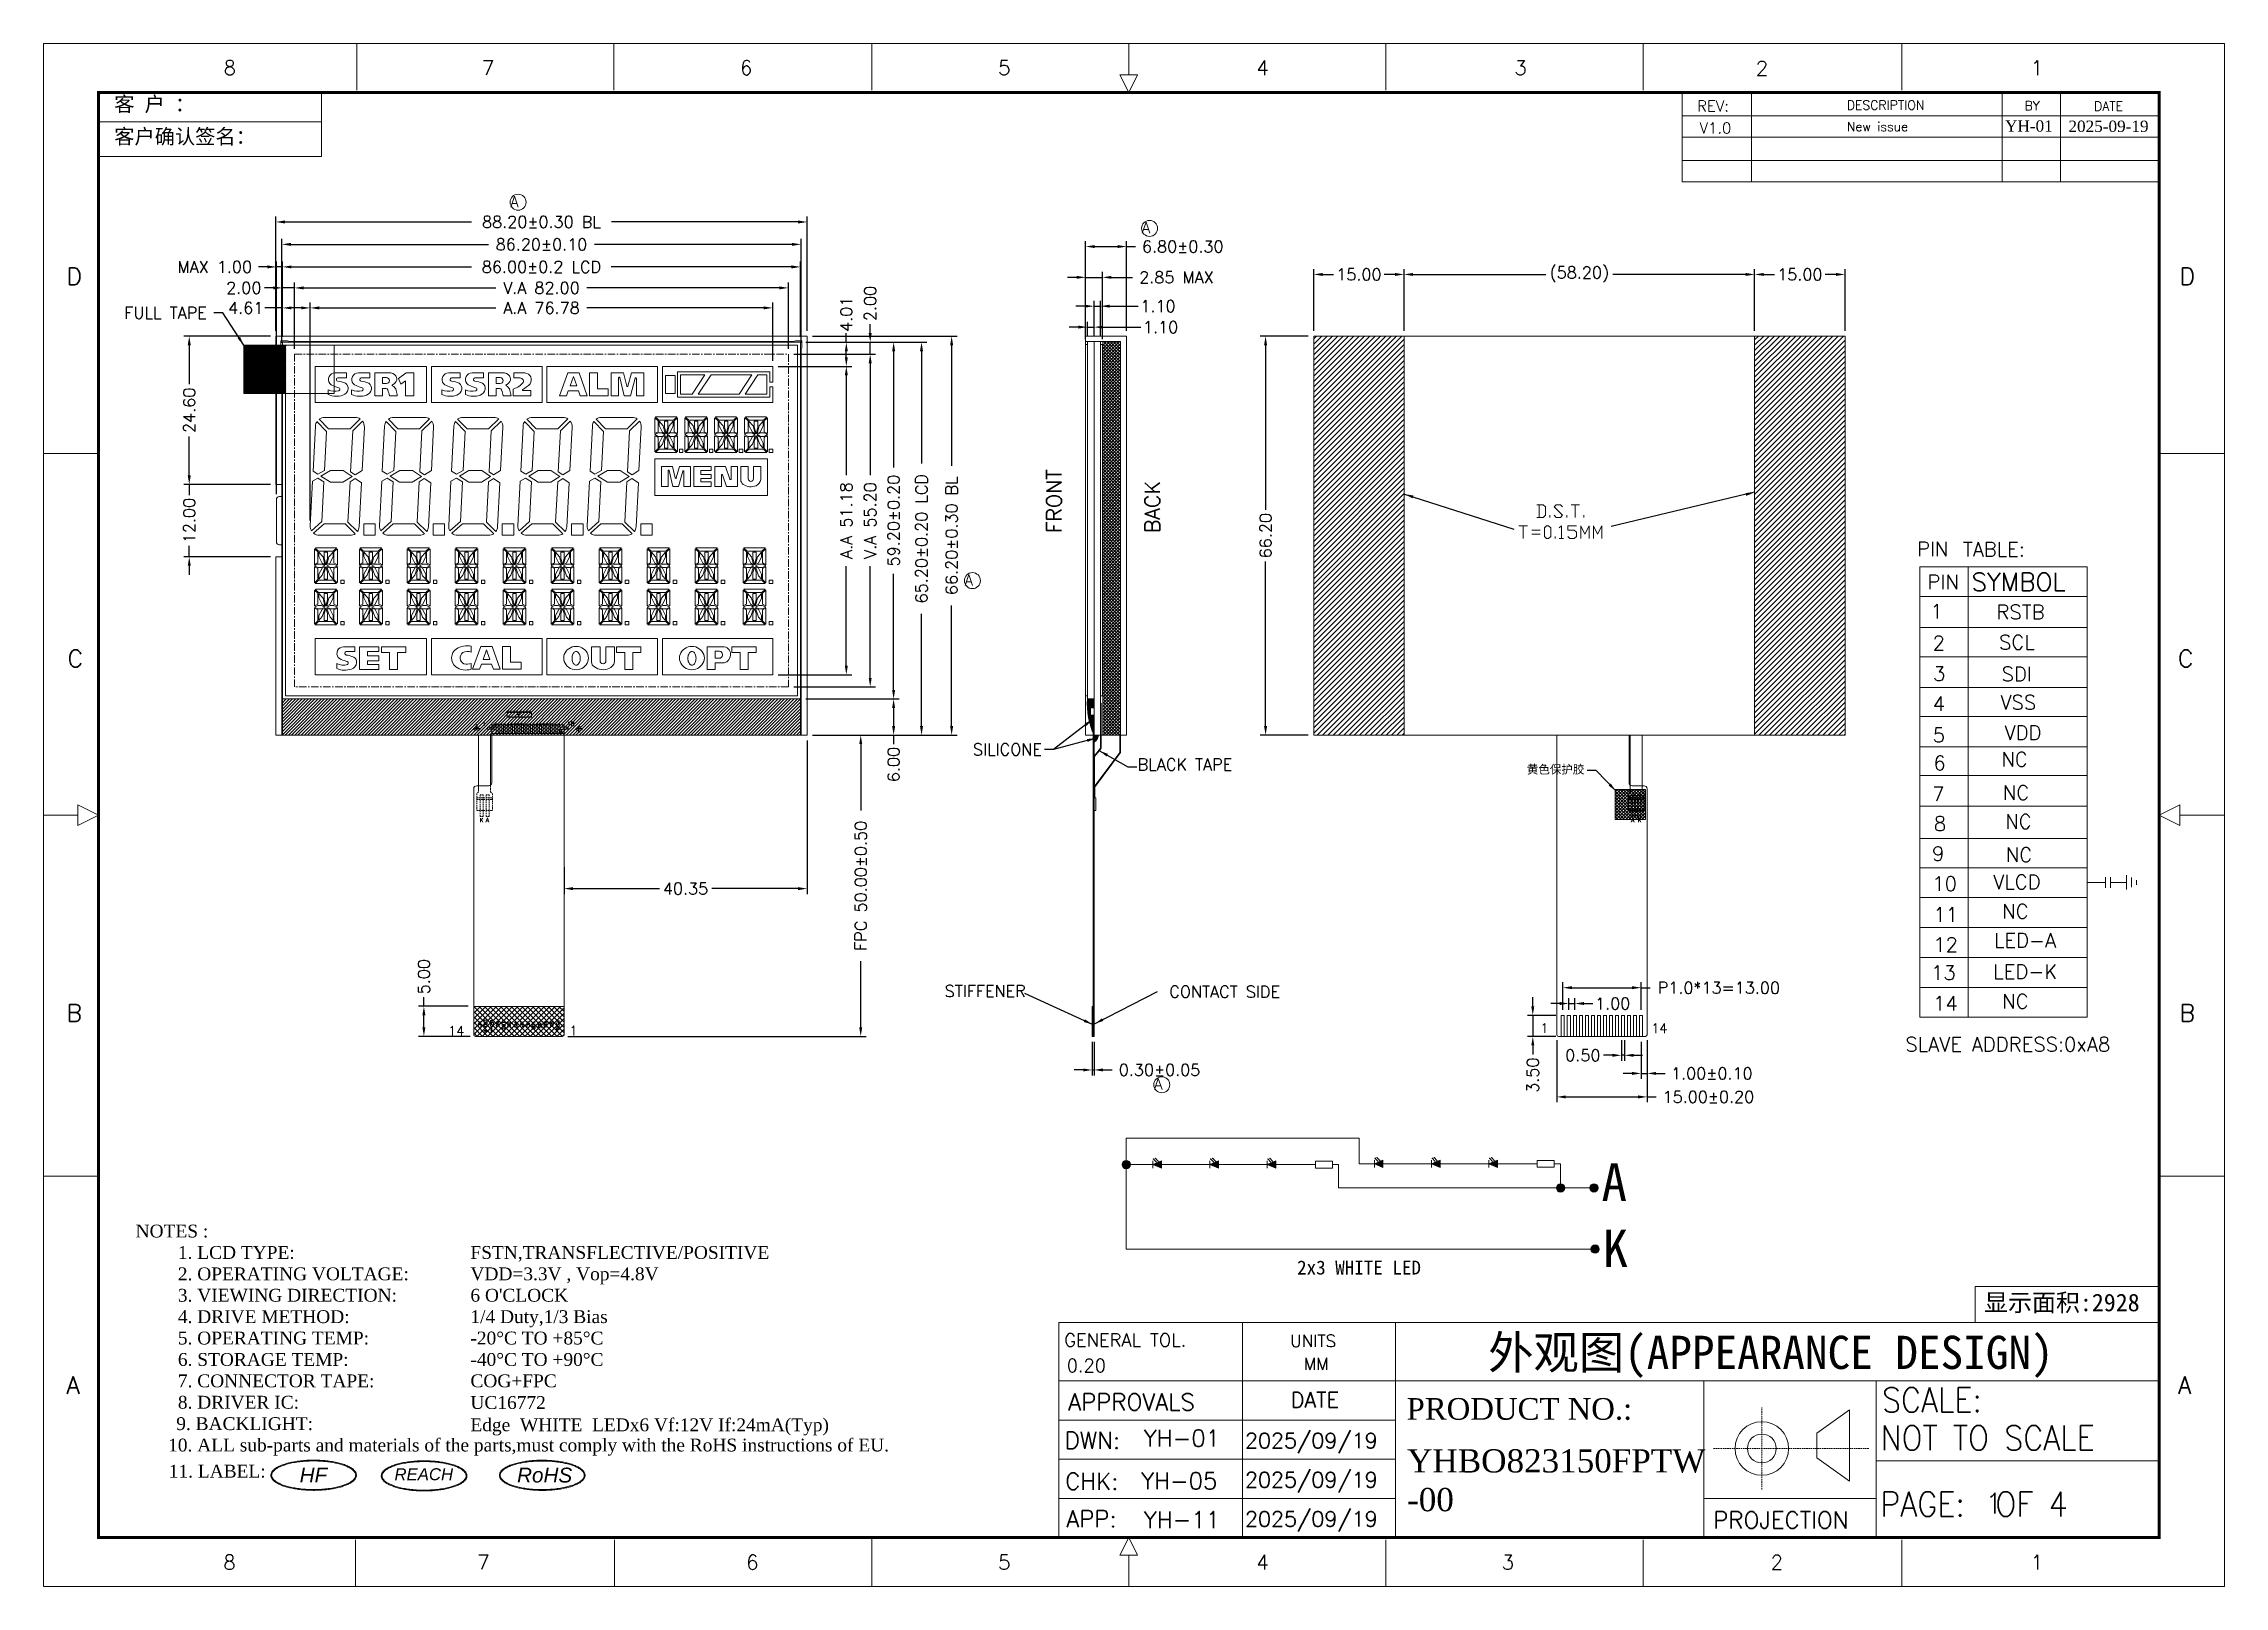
# Model space of a CAD drawing. Extents: x 105 to 1195, y -174 to 82.
# Drawn here: x 105.2 to 467.2, y -173.9 to 82.1 of the extents above; entities that cross this region are included whole.
import ezdxf
from ezdxf.enums import TextEntityAlignment as Align

# ---------------------------------------------------------------- set-up
doc = ezdxf.new("R2010")
doc.units = 0
doc.header["$MEASUREMENT"] = 0
for name, pattern in [('AUSGEZOGEN', [0]), ('CENTER', [2, 1.25, -0.25, 0.25, -0.25]), ('DASHED2', [0.375, 0.25, -0.125]), ('HIDDEN', [0.375, 0.25, -0.125]), ('SOLID', [0])]:
    doc.linetypes.add(name, pattern=pattern)
doc.layers.get('0').update_dxf_attribs({"linetype": 'AUSGEZOGEN'})
for name, color, linetype in [('', 7, 'Continuous'), ('BL', 3, 'Continuous'), ('COM', 1, 'Continuous'), ('D', 4, 'Continuous'), ('DIM', 4, 'Continuous'), ('FPC', 2, 'Continuous'), ('parameter', 7, 'SOLID'), ('SPEC', 51, 'Continuous'), ('辅料', 5, 'Continuous')]:
    doc.layers.add(name, color=color, linetype=linetype)
doc.layers.add('S', color=2, linetype='Continuous', lineweight=0)
doc.styles.add('Arial', font='arial.ttf', dxfattribs={"height": 24})
doc.styles.add('ROMANS', font='romans')
doc.styles.add('SSS_Dim', font='romans.shx')
doc.styles.add('TXT', font='txt.shx', dxfattribs={"width": 0.8, "height": 2.8, "bigfont": '@extfont2.shx'})
doc.styles.add('宋体', font='')
doc.styles.add('样式 1', font='simhei.ttf')
doc.styles.add('样式 3', font='')
doc.styles.get('宋体').set_extended_font_data('SimSun')
doc.styles.get('样式 3').set_extended_font_data('Tunga')
doc.dimstyles.new('FT', dxfattribs={"dimscale": 1.5, "dimtxt": 1.3, "dimasz": 1, "dimexe": 0.6, "dimexo": 0.6, "dimgap": 0.3, "dimtad": 0, "dimzin": 1, "dimdsep": 46, "dimtxsty": 'ROMANS', "dimcen": 0, "dimadec": 0, "dimazin": 0, "dimtfac": 1, "dimtmove": 0, "dimatfit": 3, "dimfxl": 0, "dimarcsym": 0})
pattern_1 = [(45, (-39.84342, 166.20321), (-0.088388348, 0.088388348), []), (135, (-39.84342, 166.20321), (-0.088388348, -0.088388348), [])]

# ---------------------------------------------------------------- blocks, each defined once
blk = doc.blocks.new('*D0')
at = {"layer": 'Defpoints', "color": 0, "transparency": 16777216}
for p in [(279.26, -82.63), (279.56, -82.63), (279.56, -88.19)]:
    blk.add_point(p, dxfattribs=at)
at = {"layer": 'DIM', "color": 0, "lineweight": -2, "transparency": 16777216}
for p, q in [((279.26, -83.53), (279.26, -89.09)), ((279.56, -83.53), (279.56, -89.09)), ((277.76, -88.19), (276.26, -88.19)), ((279.26, -88.19), (279.56, -88.19)), ((281.06, -88.19), (282.56, -88.19))]:
    blk.add_line(p, q, dxfattribs=at)
at = {"layer": 'DIM', "color": 0, "transparency": 16777216}
for points in [[(277.76, -87.94), (277.76, -88.44), (279.26, -88.19)], [(281.06, -87.94), (281.06, -88.44), (279.56, -88.19)]]:
    blk.add_solid(points, dxfattribs=at)
at = {"layer": 'DIM', "color": 0, "lineweight": 5, "transparency": 16777216, "insert": (290.44, -88.19), "char_height": 1.95, "attachment_point": 5, "style": 'ROMANS'}
blk.add_mtext('0.30%%P0.05', dxfattribs=at)
blk = doc.blocks.new('*D1')
at = {"layer": 'Defpoints', "color": 0, "transparency": 16777216}
for p in [(231.93, 52.52), (143.73, 33.57), (231.93, 33.57)]:
    blk.add_point(p, dxfattribs=at)
at = {"layer": 'DIM', "color": 0, "lineweight": -2, "transparency": 16777216}
for p, q in [((143.73, 34.47), (143.73, 53.42)), ((145.23, 52.52), (176.19, 52.52)), ((230.43, 52.52), (199.47, 52.52)), ((231.93, 34.47), (231.93, 53.42))]:
    blk.add_line(p, q, dxfattribs=at)
at = {"layer": 'DIM', "color": 0, "transparency": 16777216}
for points in [[(145.23, 52.77), (145.23, 52.27), (143.73, 52.52)], [(230.43, 52.77), (230.43, 52.27), (231.93, 52.52)]]:
    blk.add_solid(points, dxfattribs=at)
at = {"layer": 'DIM', "color": 0, "lineweight": 5, "transparency": 16777216, "insert": (187.83, 52.52), "char_height": 1.95, "attachment_point": 5, "style": 'ROMANS'}
blk.add_mtext('88.20%%P0.30 BL', dxfattribs=at)
blk = doc.blocks.new('*D2')
at = {"layer": 'Defpoints', "color": 0, "transparency": 16777216}
for p in [(230.93, 48.8), (144.73, 31.54), (230.93, 31.54)]:
    blk.add_point(p, dxfattribs=at)
at = {"layer": 'DIM', "color": 0, "lineweight": -2, "transparency": 16777216}
for p, q in [((144.73, 32.44), (144.73, 49.7)), ((146.23, 48.8), (179.02, 48.8)), ((229.43, 48.8), (196.63, 48.8)), ((230.93, 32.44), (230.93, 49.7))]:
    blk.add_line(p, q, dxfattribs=at)
at = {"layer": 'DIM', "color": 0, "transparency": 16777216}
for points in [[(146.23, 49.05), (146.23, 48.55), (144.73, 48.8)], [(229.43, 49.05), (229.43, 48.55), (230.93, 48.8)]]:
    blk.add_solid(points, dxfattribs=at)
at = {"layer": 'DIM', "color": 0, "lineweight": 5, "transparency": 16777216, "insert": (187.83, 48.8), "char_height": 1.95, "attachment_point": 5, "style": 'ROMANS'}
blk.add_mtext('86.20%%P0.10', dxfattribs=at)
blk = doc.blocks.new('*D3')
at = {"layer": 'Defpoints', "color": 0, "transparency": 16777216}
for p in [(230.83, 45.06), (144.83, 32.57), (230.83, 32.57)]:
    blk.add_point(p, dxfattribs=at)
at = {"layer": 'DIM', "color": 0, "lineweight": -2, "transparency": 16777216}
for p, q in [((144.83, 33.47), (144.83, 45.96)), ((146.33, 45.06), (176.23, 45.06)), ((229.33, 45.06), (199.42, 45.06)), ((230.83, 33.47), (230.83, 45.96))]:
    blk.add_line(p, q, dxfattribs=at)
at = {"layer": 'DIM', "color": 0, "transparency": 16777216}
for points in [[(146.33, 45.31), (146.33, 44.81), (144.83, 45.06)], [(229.33, 45.31), (229.33, 44.81), (230.83, 45.06)]]:
    blk.add_solid(points, dxfattribs=at)
at = {"layer": 'DIM', "color": 0, "lineweight": 5, "transparency": 16777216, "insert": (187.83, 45.06), "char_height": 1.95, "attachment_point": 5, "style": 'ROMANS'}
blk.add_mtext('86.00%%P0.2 LCD', dxfattribs=at)
blk = doc.blocks.new('*D4')
at = {"layer": 'Defpoints', "color": 0, "transparency": 16777216}
for p in [(228.83, 41.58), (146.83, 30.57), (228.83, 30.57)]:
    blk.add_point(p, dxfattribs=at)
at = {"layer": 'DIM', "color": 0, "lineweight": -2, "transparency": 16777216}
for p, q in [((146.83, 31.47), (146.83, 42.48)), ((148.33, 41.58), (180.27, 41.58)), ((227.33, 41.58), (195.38, 41.58)), ((228.83, 31.47), (228.83, 42.48))]:
    blk.add_line(p, q, dxfattribs=at)
at = {"layer": 'DIM', "color": 0, "transparency": 16777216}
for points in [[(148.33, 41.83), (148.33, 41.33), (146.83, 41.58)], [(227.33, 41.83), (227.33, 41.33), (228.83, 41.58)]]:
    blk.add_solid(points, dxfattribs=at)
at = {"layer": 'DIM', "color": 0, "lineweight": 5, "transparency": 16777216, "insert": (187.83, 41.58), "char_height": 1.95, "attachment_point": 5, "style": 'ROMANS'}
blk.add_mtext('V.A 82.00', dxfattribs=at)
blk = doc.blocks.new('*D5')
at = {"layer": 'Defpoints', "color": 0, "transparency": 16777216}
for p in [(226.22, 38.26), (226.22, 28.56), (149.44, 2.11)]:
    blk.add_point(p, dxfattribs=at)
at = {"layer": 'DIM', "color": 0, "lineweight": -2, "transparency": 16777216}
for p, q in [((149.44, 3.01), (149.44, 39.16)), ((150.94, 38.26), (180.27, 38.26)), ((224.72, 38.26), (195.38, 38.26)), ((226.22, 29.46), (226.22, 39.16))]:
    blk.add_line(p, q, dxfattribs=at)
at = {"layer": 'DIM', "color": 0, "transparency": 16777216}
for points in [[(150.94, 38.51), (150.94, 38.01), (149.44, 38.26)], [(224.72, 38.51), (224.72, 38.01), (226.22, 38.26)]]:
    blk.add_solid(points, dxfattribs=at)
at = {"layer": 'DIM', "color": 0, "lineweight": 5, "transparency": 16777216, "insert": (187.83, 38.26), "char_height": 1.95, "attachment_point": 5, "style": 'ROMANS'}
blk.add_mtext('A.A 76.78', dxfattribs=at)
blk = doc.blocks.new('*D6')
at = {"layer": 'Defpoints', "color": 0, "transparency": 16777216}
for p in [(231.93, 33.57), (231.93, -32.63), (255.92, -32.63)]:
    blk.add_point(p, dxfattribs=at)
at = {"layer": 'DIM', "color": 0, "lineweight": -2, "transparency": 16777216}
for p, q in [((232.83, 33.57), (256.82, 33.57)), ((255.92, 32.07), (255.92, 12.06)), ((255.92, -31.13), (255.92, -11.13)), ((232.83, -32.63), (256.82, -32.63))]:
    blk.add_line(p, q, dxfattribs=at)
at = {"layer": 'DIM', "color": 0, "transparency": 16777216}
for points in [[(255.67, 32.07), (256.17, 32.07), (255.92, 33.57)], [(255.67, -31.13), (256.17, -31.13), (255.92, -32.63)]]:
    blk.add_solid(points, dxfattribs=at)
at = {"layer": 'DIM', "color": 0, "lineweight": 5, "transparency": 16777216, "insert": (255.92, 0.47), "char_height": 1.95, "attachment_point": 5, "rotation": 90, "style": 'ROMANS'}
blk.add_mtext('66.20%%P0.30 BL', dxfattribs=at)
blk = doc.blocks.new('*D7')
at = {"layer": 'Defpoints', "color": 0, "transparency": 16777216}
for p in [(230.83, 32.57), (231.93, -32.63), (250.92, -32.63)]:
    blk.add_point(p, dxfattribs=at)
at = {"layer": 'DIM', "color": 0, "lineweight": -2, "transparency": 16777216}
for p, q in [((231.73, 32.57), (251.82, 32.57)), ((250.92, 31.07), (250.92, 12.44)), ((250.92, -31.13), (250.92, -12.51)), ((232.83, -32.63), (251.82, -32.63))]:
    blk.add_line(p, q, dxfattribs=at)
at = {"layer": 'DIM', "color": 0, "transparency": 16777216}
for points in [[(250.67, 31.07), (251.17, 31.07), (250.92, 32.57)], [(250.67, -31.13), (251.17, -31.13), (250.92, -32.63)]]:
    blk.add_solid(points, dxfattribs=at)
at = {"layer": 'DIM', "color": 0, "lineweight": 5, "transparency": 16777216, "insert": (250.92, -0.03), "char_height": 1.95, "attachment_point": 5, "rotation": 90, "style": 'ROMANS'}
blk.add_mtext('65.20%%P0.20 LCD', dxfattribs=at)
blk = doc.blocks.new('*D8')
at = {"layer": 'Defpoints', "color": 0, "transparency": 16777216}
for p in [(230.83, 32.57), (230.83, -26.63), (246.29, -26.63)]:
    blk.add_point(p, dxfattribs=at)
at = {"layer": 'DIM', "color": 0, "lineweight": -2, "transparency": 16777216}
for p, q in [((231.73, 32.57), (247.19, 32.57)), ((246.29, 31.07), (246.29, 11.77)), ((246.29, -25.13), (246.29, -5.84)), ((231.73, -26.63), (247.19, -26.63))]:
    blk.add_line(p, q, dxfattribs=at)
at = {"layer": 'DIM', "color": 0, "transparency": 16777216}
for points in [[(246.04, 31.07), (246.54, 31.07), (246.29, 32.57)], [(246.04, -25.13), (246.54, -25.13), (246.29, -26.63)]]:
    blk.add_solid(points, dxfattribs=at)
at = {"layer": 'DIM', "color": 0, "lineweight": 5, "transparency": 16777216, "insert": (246.29, 2.97), "char_height": 1.95, "attachment_point": 5, "rotation": 90, "style": 'ROMANS'}
blk.add_mtext('59.20%%P0.20', dxfattribs=at)
blk = doc.blocks.new('*D9')
at = {"layer": 'Defpoints', "color": 0, "transparency": 16777216}
for p in [(228.83, 30.57), (242.4, 30.57), (228.83, -24.63)]:
    blk.add_point(p, dxfattribs=at)
at = {"layer": 'DIM', "color": 0, "lineweight": -2, "transparency": 16777216}
for p, q in [((229.73, 30.57), (243.3, 30.57)), ((242.4, 29.07), (242.4, 10.52)), ((242.4, -23.13), (242.4, -4.59)), ((229.73, -24.63), (243.3, -24.63))]:
    blk.add_line(p, q, dxfattribs=at)
at = {"layer": 'DIM', "color": 0, "transparency": 16777216}
for points in [[(242.15, 29.07), (242.65, 29.07), (242.4, 30.57)], [(242.15, -23.13), (242.65, -23.13), (242.4, -24.63)]]:
    blk.add_solid(points, dxfattribs=at)
at = {"layer": 'DIM', "color": 0, "lineweight": 5, "transparency": 16777216, "insert": (242.4, 2.97), "char_height": 1.95, "attachment_point": 5, "rotation": 90, "style": 'ROMANS'}
blk.add_mtext('V.A 55.20', dxfattribs=at)
blk = doc.blocks.new('*D10')
at = {"layer": 'Defpoints', "color": 0, "transparency": 16777216}
for p in [(226.22, 28.56), (238.44, 28.56), (226.22, -22.62)]:
    blk.add_point(p, dxfattribs=at)
at = {"layer": 'DIM', "color": 0, "lineweight": -2, "transparency": 16777216}
for p, q in [((227.12, 28.56), (239.34, 28.56)), ((238.44, 27.06), (238.44, 10.52)), ((238.44, -21.12), (238.44, -4.59)), ((227.12, -22.62), (239.34, -22.62))]:
    blk.add_line(p, q, dxfattribs=at)
at = {"layer": 'DIM', "color": 0, "transparency": 16777216}
for points in [[(238.19, 27.06), (238.69, 27.06), (238.44, 28.56)], [(238.19, -21.12), (238.69, -21.12), (238.44, -22.62)]]:
    blk.add_solid(points, dxfattribs=at)
at = {"layer": 'DIM', "color": 0, "lineweight": 5, "transparency": 16777216, "insert": (238.44, 2.97), "char_height": 1.95, "attachment_point": 5, "rotation": 90, "style": 'ROMANS'}
blk.add_mtext('A.A 51.18', dxfattribs=at)
blk = doc.blocks.new('*D11')
at = {"layer": 'Defpoints', "color": 0, "transparency": 16777216}
for p in [(236.02, -26.63), (236.02, -32.63), (246.29, -32.63)]:
    blk.add_point(p, dxfattribs=at)
at = {"layer": 'DIM', "color": 0, "lineweight": -2, "transparency": 16777216}
for p, q in [((236.92, -26.63), (247.19, -26.63)), ((246.29, -28.13), (246.29, -31.13)), ((236.92, -32.63), (247.19, -32.63)), ((246.29, -32.63), (246.29, -34.13))]:
    blk.add_line(p, q, dxfattribs=at)
at = {"layer": 'DIM', "color": 0, "transparency": 16777216}
for points in [[(246.04, -28.13), (246.54, -28.13), (246.29, -26.63)], [(246.04, -31.13), (246.54, -31.13), (246.29, -32.63)]]:
    blk.add_solid(points, dxfattribs=at)
at = {"layer": 'DIM', "color": 0, "lineweight": 5, "transparency": 16777216, "insert": (246.29, -37.51), "char_height": 1.95, "attachment_point": 5, "rotation": 90, "style": 'ROMANS'}
blk.add_mtext('6.00', dxfattribs=at)
blk = doc.blocks.new('*D12')
at = {"layer": 'Defpoints', "color": 0, "transparency": 16777216}
for p in [(238.44, 32.57), (238.44, 32.57), (238.44, 28.56)]:
    blk.add_point(p, dxfattribs=at)
at = {"layer": 'DIM', "color": 0, "lineweight": -2, "transparency": 16777216}
for p, q in [((238.44, 32.57), (238.44, 34.07)), ((238.44, 30.06), (238.44, 31.07))]:
    blk.add_line(p, q, dxfattribs=at)
at = {"layer": 'DIM', "color": 0, "transparency": 16777216}
for points in [[(238.19, 31.07), (238.69, 31.07), (238.44, 32.57)], [(238.19, 30.06), (238.69, 30.06), (238.44, 28.56)]]:
    blk.add_solid(points, dxfattribs=at)
at = {"layer": 'DIM', "color": 0, "lineweight": 5, "transparency": 16777216, "insert": (238.44, 37.21), "char_height": 1.95, "attachment_point": 5, "rotation": 90, "style": 'ROMANS'}
blk.add_mtext('4.01', dxfattribs=at)
blk = doc.blocks.new('*D13')
at = {"layer": 'Defpoints', "color": 0, "transparency": 16777216}
for p in [(242.4, 32.57), (242.4, 32.57), (242.4, 30.57)]:
    blk.add_point(p, dxfattribs=at)
at = {"layer": 'DIM', "color": 0, "lineweight": -2, "transparency": 16777216}
for p, q in [((242.4, 34.07), (242.4, 35.57)), ((242.4, 30.57), (242.4, 32.57)), ((242.4, 29.07), (242.4, 27.57))]:
    blk.add_line(p, q, dxfattribs=at)
at = {"layer": 'DIM', "color": 0, "transparency": 16777216}
for points in [[(242.15, 34.07), (242.65, 34.07), (242.4, 32.57)], [(242.15, 29.07), (242.65, 29.07), (242.4, 30.57)]]:
    blk.add_solid(points, dxfattribs=at)
at = {"layer": 'DIM', "color": 0, "lineweight": 5, "transparency": 16777216, "insert": (242.4, 38.99), "char_height": 1.95, "attachment_point": 5, "rotation": 90, "style": 'ROMANS'}
blk.add_mtext('2.00', dxfattribs=at)
blk = doc.blocks.new('*D14')
at = {"layer": 'Defpoints', "color": 0, "transparency": 16777216}
for p in [(144.83, 38.26), (144.83, 32.57), (149.44, 30.57)]:
    blk.add_point(p, dxfattribs=at)
at = {"layer": 'DIM', "color": 0, "lineweight": -2, "transparency": 16777216}
for p, q in [((144.83, 38.26), (141.88, 38.26)), ((144.83, 33.47), (144.83, 39.16)), ((147.94, 38.26), (146.33, 38.26)), ((149.44, 31.47), (149.44, 39.16))]:
    blk.add_line(p, q, dxfattribs=at)
at = {"layer": 'DIM', "color": 0, "transparency": 16777216}
for points in [[(146.33, 38.51), (146.33, 38.01), (144.83, 38.26)], [(147.94, 38.51), (147.94, 38.01), (149.44, 38.26)]]:
    blk.add_solid(points, dxfattribs=at)
at = {"layer": 'DIM', "color": 0, "lineweight": 5, "transparency": 16777216, "insert": (138.74, 38.26), "char_height": 1.95, "attachment_point": 5, "style": 'ROMANS'}
blk.add_mtext('4.61', dxfattribs=at)
blk = doc.blocks.new('*D15')
at = {"layer": 'Defpoints', "color": 0, "transparency": 16777216}
for p in [(144.83, 41.58), (144.83, 32.57), (146.83, 30.57)]:
    blk.add_point(p, dxfattribs=at)
at = {"layer": 'DIM', "color": 0, "lineweight": -2, "transparency": 16777216}
for p, q in [((143.33, 41.58), (141.83, 41.58)), ((144.83, 33.47), (144.83, 42.48)), ((146.83, 41.58), (144.83, 41.58)), ((146.83, 31.47), (146.83, 42.48)), ((148.33, 41.58), (149.83, 41.58))]:
    blk.add_line(p, q, dxfattribs=at)
at = {"layer": 'DIM', "color": 0, "transparency": 16777216}
for points in [[(143.33, 41.83), (143.33, 41.33), (144.83, 41.58)], [(148.33, 41.83), (148.33, 41.33), (146.83, 41.58)]]:
    blk.add_solid(points, dxfattribs=at)
at = {"layer": 'DIM', "color": 0, "lineweight": 5, "transparency": 16777216, "insert": (138.41, 41.58), "char_height": 1.95, "attachment_point": 5, "style": 'ROMANS'}
blk.add_mtext('2.00', dxfattribs=at)
blk = doc.blocks.new('*D16')
at = {"layer": 'Defpoints', "color": 0, "transparency": 16777216}
for p in [(144.83, 45.06), (144.83, 32.57), (143.83, 6.47)]:
    blk.add_point(p, dxfattribs=at)
at = {"layer": 'DIM', "color": 0, "lineweight": -2, "transparency": 16777216}
for p, q in [((142.33, 45.06), (140.83, 45.06)), ((143.83, 7.37), (143.83, 45.96)), ((144.83, 45.06), (143.83, 45.06)), ((144.83, 33.47), (144.83, 45.96)), ((146.33, 45.06), (147.83, 45.06))]:
    blk.add_line(p, q, dxfattribs=at)
at = {"layer": 'DIM', "color": 0, "transparency": 16777216}
for points in [[(142.33, 45.31), (142.33, 44.81), (143.83, 45.06)], [(146.33, 45.31), (146.33, 44.81), (144.83, 45.06)]]:
    blk.add_solid(points, dxfattribs=at)
at = {"layer": 'DIM', "color": 0, "lineweight": 5, "transparency": 16777216, "insert": (133.6, 45.06), "char_height": 1.95, "attachment_point": 5, "style": 'ROMANS'}
blk.add_mtext('MAX 1.00', dxfattribs=at)
blk = doc.blocks.new('*D17')
at = {"layer": 'Defpoints', "color": 0, "transparency": 16777216}
for p in [(143.73, 33.57), (129.36, 8.97), (143.73, 8.97)]:
    blk.add_point(p, dxfattribs=at)
at = {"layer": 'DIM', "color": 0, "lineweight": -2, "transparency": 16777216}
for p, q in [((142.83, 33.57), (128.46, 33.57)), ((129.36, 32.07), (129.36, 25.62)), ((129.36, 10.47), (129.36, 16.92)), ((142.83, 8.97), (128.46, 8.97))]:
    blk.add_line(p, q, dxfattribs=at)
at = {"layer": 'DIM', "color": 0, "transparency": 16777216}
for points in [[(129.11, 32.07), (129.61, 32.07), (129.36, 33.57)], [(129.11, 10.47), (129.61, 10.47), (129.36, 8.97)]]:
    blk.add_solid(points, dxfattribs=at)
at = {"layer": 'DIM', "color": 0, "lineweight": 5, "transparency": 16777216, "insert": (129.36, 21.27), "char_height": 1.95, "attachment_point": 5, "rotation": 90, "style": 'ROMANS'}
blk.add_mtext('24.60', dxfattribs=at)
blk = doc.blocks.new('*D18')
at = {"layer": 'Defpoints', "color": 0, "transparency": 16777216}
for p in [(143.73, 8.97), (129.36, -3.03), (143.73, -3.03)]:
    blk.add_point(p, dxfattribs=at)
at = {"layer": 'DIM', "color": 0, "lineweight": -2, "transparency": 16777216}
for p, q in [((129.36, 10.47), (129.36, 11.97)), ((142.83, 8.97), (128.46, 8.97)), ((129.36, 8.97), (129.36, 7.18)), ((142.83, -3.03), (128.46, -3.03)), ((129.36, -3.03), (129.36, -1.24)), ((129.36, -4.53), (129.36, -6.03))]:
    blk.add_line(p, q, dxfattribs=at)
at = {"layer": 'DIM', "color": 0, "transparency": 16777216}
for points in [[(129.11, 10.47), (129.61, 10.47), (129.36, 8.97)], [(129.11, -4.53), (129.61, -4.53), (129.36, -3.03)]]:
    blk.add_solid(points, dxfattribs=at)
at = {"layer": 'DIM', "color": 0, "lineweight": 5, "transparency": 16777216, "insert": (129.36, 2.97), "char_height": 1.95, "attachment_point": 5, "rotation": 90, "style": 'ROMANS'}
blk.add_mtext('12.00', dxfattribs=at)
blk = doc.blocks.new('*D19')
at = {"layer": 'Defpoints', "color": 0, "transparency": 16777216}
for p in [(231.93, -32.63), (191.58, -53.64), (191.58, -58.1)]:
    blk.add_point(p, dxfattribs=at)
at = {"layer": 'DIM', "color": 0, "lineweight": -2, "transparency": 16777216}
for p, q in [((231.93, -33.53), (231.93, -59)), ((191.58, -54.54), (191.58, -59)), ((193.08, -58.1), (207.4, -58.1)), ((230.43, -58.1), (216.1, -58.1))]:
    blk.add_line(p, q, dxfattribs=at)
at = {"layer": 'DIM', "color": 0, "transparency": 16777216}
for points in [[(193.08, -57.85), (193.08, -58.35), (191.58, -58.1)], [(230.43, -57.85), (230.43, -58.35), (231.93, -58.1)]]:
    blk.add_solid(points, dxfattribs=at)
at = {"layer": 'DIM', "color": 0, "lineweight": 5, "transparency": 16777216, "insert": (211.75, -58.1), "char_height": 1.95, "attachment_point": 5, "style": 'ROMANS'}
blk.add_mtext('40.35', dxfattribs=at)
blk = doc.blocks.new('*D20')
at = {"layer": 'Defpoints', "color": 0, "transparency": 16777216}
for p in [(231.93, -32.63), (191.28, -82.63), (240.83, -82.63)]:
    blk.add_point(p, dxfattribs=at)
at = {"layer": 'DIM', "color": 0, "lineweight": -2, "transparency": 16777216}
for p, q in [((232.83, -32.63), (241.73, -32.63)), ((240.83, -34.13), (240.83, -45.11)), ((240.83, -81.13), (240.83, -70.16)), ((192.18, -82.63), (241.73, -82.63))]:
    blk.add_line(p, q, dxfattribs=at)
at = {"layer": 'DIM', "color": 0, "transparency": 16777216}
for points in [[(240.58, -34.13), (241.08, -34.13), (240.83, -32.63)], [(240.58, -81.13), (241.08, -81.13), (240.83, -82.63)]]:
    blk.add_solid(points, dxfattribs=at)
at = {"layer": 'DIM', "color": 0, "lineweight": 5, "transparency": 16777216, "insert": (240.83, -57.63), "char_height": 1.95, "attachment_point": 5, "rotation": 90, "style": 'ROMANS'}
blk.add_mtext('FPC 50.00%%P0.50', dxfattribs=at)
blk = doc.blocks.new('*D21')
at = {"layer": 'Defpoints', "color": 0, "transparency": 16777216}
for p in [(176.58, -77.63), (168.31, -82.63), (176.88, -82.63)]:
    blk.add_point(p, dxfattribs=at)
at = {"layer": 'DIM', "color": 0, "lineweight": -2, "transparency": 16777216}
for p, q in [((175.68, -77.63), (167.41, -77.63)), ((168.31, -77.63), (168.31, -76.13)), ((168.31, -81.13), (168.31, -79.13)), ((175.98, -82.63), (167.41, -82.63))]:
    blk.add_line(p, q, dxfattribs=at)
at = {"layer": 'DIM', "color": 0, "transparency": 16777216}
for points in [[(168.06, -79.13), (168.56, -79.13), (168.31, -77.63)], [(168.06, -81.13), (168.56, -81.13), (168.31, -82.63)]]:
    blk.add_solid(points, dxfattribs=at)
at = {"layer": 'DIM', "color": 0, "lineweight": 5, "transparency": 16777216, "insert": (168.31, -72.71), "char_height": 1.95, "attachment_point": 5, "rotation": 90, "style": 'ROMANS'}
blk.add_mtext('5.00', dxfattribs=at)
blk = doc.blocks.new('*D22')
at = {"layer": 'Defpoints', "color": 0, "transparency": 16777216}
for p in [(280.96, 43.33), (278.16, 32.17), (280.96, 32.17)]:
    blk.add_point(p, dxfattribs=at)
at = {"layer": 'DIM', "color": 0, "lineweight": -2, "transparency": 16777216}
for p, q in [((278.16, 33.07), (278.16, 44.23)), ((280.96, 33.07), (280.96, 44.23)), ((276.66, 43.33), (275.16, 43.33)), ((278.16, 43.33), (280.96, 43.33)), ((282.46, 43.33), (285.97, 43.33))]:
    blk.add_line(p, q, dxfattribs=at)
at = {"layer": 'DIM', "color": 0, "transparency": 16777216}
for points in [[(276.66, 43.58), (276.66, 43.08), (278.16, 43.33)], [(282.46, 43.58), (282.46, 43.08), (280.96, 43.33)]]:
    blk.add_solid(points, dxfattribs=at)
at = {"layer": 'DIM', "color": 0, "lineweight": 5, "transparency": 16777216, "insert": (293.24, 43.33), "char_height": 1.95, "attachment_point": 5, "style": 'ROMANS'}
blk.add_mtext('2.85 MAX ', dxfattribs=at)
blk = doc.blocks.new('*D23')
at = {"layer": 'Defpoints', "color": 0, "transparency": 16777216}
for p in [(284.96, 48.44), (278.16, 33.57), (284.96, 33.57)]:
    blk.add_point(p, dxfattribs=at)
at = {"layer": 'DIM', "color": 0, "lineweight": -2, "transparency": 16777216}
for p, q in [((278.16, 34.47), (278.16, 49.34)), ((279.66, 48.44), (283.46, 48.44)), ((284.96, 34.47), (284.96, 49.34)), ((284.96, 48.44), (286.46, 48.44))]:
    blk.add_line(p, q, dxfattribs=at)
at = {"layer": 'DIM', "color": 0, "transparency": 16777216}
for points in [[(279.66, 48.69), (279.66, 48.19), (278.16, 48.44)], [(283.46, 48.69), (283.46, 48.19), (284.96, 48.44)]]:
    blk.add_solid(points, dxfattribs=at)
at = {"layer": 'DIM', "color": 0, "lineweight": 5, "transparency": 16777216, "insert": (294.29, 48.44), "char_height": 1.95, "attachment_point": 5, "style": 'ROMANS'}
blk.add_mtext('6.80%%P0.30', dxfattribs=at)
blk = doc.blocks.new('*D24')
at = {"layer": 'Defpoints', "color": 0, "transparency": 16777216}
for p in [(278.46, 32.67), (279.56, 35.07), (279.56, 32.67)]:
    blk.add_point(p, dxfattribs=at)
at = {"layer": 'DIM', "color": 0, "lineweight": -2, "transparency": 16777216}
for p, q in [((276.96, 35.07), (275.46, 35.07)), ((278.46, 33.57), (278.46, 35.97)), ((278.46, 35.07), (279.56, 35.07)), ((279.56, 33.57), (279.56, 35.97)), ((281.06, 35.07), (287.33, 35.07))]:
    blk.add_line(p, q, dxfattribs=at)
at = {"layer": 'DIM', "color": 0, "transparency": 16777216}
for points in [[(276.96, 35.32), (276.96, 34.82), (278.46, 35.07)], [(281.06, 35.32), (281.06, 34.82), (279.56, 35.07)]]:
    blk.add_solid(points, dxfattribs=at)
at = {"layer": 'DIM', "color": 0, "lineweight": 5, "transparency": 16777216, "insert": (290.61, 35.07), "char_height": 1.95, "attachment_point": 5, "style": 'ROMANS'}
blk.add_mtext('1.10', dxfattribs=at)
blk = doc.blocks.new('*D25')
at = {"layer": 'Defpoints', "color": 0, "transparency": 16777216}
for p in [(280.66, 38.55), (279.56, 32.67), (280.66, 32.67)]:
    blk.add_point(p, dxfattribs=at)
at = {"layer": 'DIM', "color": 0, "lineweight": -2, "transparency": 16777216}
for p, q in [((278.06, 38.55), (276.56, 38.55)), ((279.56, 33.57), (279.56, 39.45)), ((279.56, 38.55), (280.66, 38.55)), ((280.66, 33.57), (280.66, 39.45)), ((282.16, 38.55), (286.9, 38.55))]:
    blk.add_line(p, q, dxfattribs=at)
at = {"layer": 'DIM', "color": 0, "transparency": 16777216}
for points in [[(278.06, 38.8), (278.06, 38.3), (279.56, 38.55)], [(282.16, 38.8), (282.16, 38.3), (280.66, 38.55)]]:
    blk.add_solid(points, dxfattribs=at)
at = {"layer": 'DIM', "color": 0, "lineweight": 5, "transparency": 16777216, "insert": (290.18, 38.55), "char_height": 1.95, "attachment_point": 5, "style": 'ROMANS'}
blk.add_mtext('1.10', dxfattribs=at)
blk = doc.blocks.new('*D27')
at = {"layer": 'Defpoints', "color": 0, "transparency": 16777216}
for p in [(357.13, -79.13), (352.4, -82.63), (357.13, -82.63)]:
    blk.add_point(p, dxfattribs=at)
at = {"layer": 'DIM', "color": 0, "lineweight": -2, "transparency": 16777216}
for p, q in [((356.23, -79.13), (351.5, -79.13)), ((352.4, -77.63), (352.4, -76.13)), ((352.4, -79.13), (352.4, -82.63)), ((356.23, -82.63), (351.5, -82.63)), ((352.4, -84.13), (352.4, -85.63))]:
    blk.add_line(p, q, dxfattribs=at)
at = {"layer": 'DIM', "color": 0, "transparency": 16777216}
for points in [[(352.15, -77.63), (352.65, -77.63), (352.4, -79.13)], [(352.15, -84.13), (352.65, -84.13), (352.4, -82.63)]]:
    blk.add_solid(points, dxfattribs=at)
at = {"layer": 'DIM', "color": 0, "lineweight": 5, "transparency": 16777216, "insert": (352.4, -89.06), "char_height": 1.95, "attachment_point": 5, "rotation": 90, "style": 'ROMANS'}
blk.add_mtext('3.50', dxfattribs=at)
blk = doc.blocks.new('*D28')
at = {"layer": 'Defpoints', "color": 0, "transparency": 16777216}
for p in [(370.38, -74.54), (357.38, -79.13), (370.38, -79.13)]:
    blk.add_point(p, dxfattribs=at)
at = {"layer": 'DIM', "color": 0, "lineweight": -2, "transparency": 16777216}
for p, q in [((357.38, -78.23), (357.38, -73.64)), ((358.88, -74.54), (368.88, -74.54)), ((370.38, -78.23), (370.38, -73.64)), ((370.38, -74.54), (371.88, -74.54))]:
    blk.add_line(p, q, dxfattribs=at)
at = {"layer": 'DIM', "color": 0, "transparency": 16777216}
for points in [[(358.88, -74.29), (358.88, -74.79), (357.38, -74.54)], [(368.88, -74.29), (368.88, -74.79), (370.38, -74.54)]]:
    blk.add_solid(points, dxfattribs=at)
at = {"layer": 'DIM', "color": 0, "lineweight": 5, "transparency": 16777216, "insert": (383.29, -74.54), "char_height": 1.95, "attachment_point": 5, "style": 'ROMANS'}
blk.add_mtext('P1.0*13=13.00', dxfattribs=at)
blk = doc.blocks.new('*D29')
at = {"layer": 'Defpoints', "color": 0, "transparency": 16777216}
for p in [(358.38, -79.13), (359.38, -77.17), (359.38, -79.13)]:
    blk.add_point(p, dxfattribs=at)
at = {"layer": 'DIM', "color": 0, "lineweight": -2, "transparency": 16777216}
for p, q in [((356.88, -77.17), (355.38, -77.17)), ((358.38, -78.23), (358.38, -76.27)), ((358.38, -77.17), (359.38, -77.17)), ((359.38, -78.23), (359.38, -76.27)), ((360.88, -77.17), (362.38, -77.17))]:
    blk.add_line(p, q, dxfattribs=at)
at = {"layer": 'DIM', "color": 0, "transparency": 16777216}
for points in [[(356.88, -76.92), (356.88, -77.42), (358.38, -77.17)], [(360.88, -76.92), (360.88, -77.42), (359.38, -77.17)]]:
    blk.add_solid(points, dxfattribs=at)
at = {"layer": 'DIM', "color": 0, "lineweight": 5, "transparency": 16777216, "insert": (365.66, -77.17), "char_height": 1.95, "attachment_point": 5, "style": 'ROMANS'}
blk.add_mtext('1.00', dxfattribs=at)
blk = doc.blocks.new('*D30')
at = {"layer": 'Defpoints', "color": 0, "transparency": 16777216}
for p in [(367.13, -82.35), (367.63, -82.35), (367.13, -85.76)]:
    blk.add_point(p, dxfattribs=at)
at = {"layer": 'DIM', "color": 0, "lineweight": -2, "transparency": 16777216}
for p, q in [((367.13, -83.25), (367.13, -86.66)), ((367.63, -83.25), (367.63, -86.66)), ((365.63, -85.76), (364.13, -85.76)), ((367.63, -85.76), (367.13, -85.76)), ((369.13, -85.76), (370.63, -85.76))]:
    blk.add_line(p, q, dxfattribs=at)
at = {"layer": 'DIM', "color": 0, "transparency": 16777216}
for points in [[(365.63, -85.51), (365.63, -86.01), (367.13, -85.76)], [(369.13, -85.51), (369.13, -86.01), (367.63, -85.76)]]:
    blk.add_solid(points, dxfattribs=at)
at = {"layer": 'DIM', "color": 0, "lineweight": 5, "transparency": 16777216, "insert": (360.71, -85.76), "char_height": 1.95, "attachment_point": 5, "style": 'ROMANS'}
blk.add_mtext('0.50', dxfattribs=at)
blk = doc.blocks.new('*D31')
at = {"layer": 'Defpoints', "color": 0, "transparency": 16777216}
for p in [(356.38, -82.33), (371.38, -82.33), (371.38, -92.66)]:
    blk.add_point(p, dxfattribs=at)
at = {"layer": 'DIM', "color": 0, "lineweight": -2, "transparency": 16777216}
for p, q in [((356.38, -83.23), (356.38, -93.56)), ((371.38, -83.23), (371.38, -93.56)), ((357.88, -92.66), (369.88, -92.66)), ((371.38, -92.66), (372.88, -92.66))]:
    blk.add_line(p, q, dxfattribs=at)
at = {"layer": 'DIM', "color": 0, "transparency": 16777216}
for points in [[(357.88, -92.41), (357.88, -92.91), (356.38, -92.66)], [(369.88, -92.41), (369.88, -92.91), (371.38, -92.66)]]:
    blk.add_solid(points, dxfattribs=at)
at = {"layer": 'DIM', "color": 0, "lineweight": 5, "transparency": 16777216, "insert": (381.55, -92.66), "char_height": 1.95, "attachment_point": 5, "style": 'ROMANS'}
blk.add_mtext('15.00%%P0.20', dxfattribs=at)
blk = doc.blocks.new('*D32')
at = {"layer": 'Defpoints', "color": 0, "transparency": 16777216}
for p in [(370.38, -82.63), (371.38, -82.33), (371.38, -88.76)]:
    blk.add_point(p, dxfattribs=at)
at = {"layer": 'DIM', "color": 0, "lineweight": -2, "transparency": 16777216}
for p, q in [((371.38, -83.23), (371.38, -89.66)), ((370.38, -83.53), (370.38, -89.66)), ((368.88, -88.76), (367.38, -88.76)), ((370.38, -88.76), (371.38, -88.76)), ((372.88, -88.76), (374.38, -88.76))]:
    blk.add_line(p, q, dxfattribs=at)
at = {"layer": 'DIM', "color": 0, "transparency": 16777216}
for points in [[(368.88, -88.51), (368.88, -89.01), (370.38, -88.76)], [(372.88, -88.51), (372.88, -89.01), (371.38, -88.76)]]:
    blk.add_solid(points, dxfattribs=at)
at = {"layer": 'DIM', "color": 0, "lineweight": 5, "transparency": 16777216, "insert": (382.12, -88.76), "char_height": 1.95, "attachment_point": 5, "style": 'ROMANS'}
blk.add_mtext('1.00%%P0.10', dxfattribs=at)
blk = doc.blocks.new('0')
at = {"lineweight": 5}
for p, q in [((0, 65.2), (0, 0)), ((86, 65.2), (0, 65.2)), ((86, 65.2), (86, 0)), ((86, 6), (0, 6)), ((86, 0), (0, 0))]:
    blk.add_line(p, q, dxfattribs=at)
at = {"linetype": 'CENTER', "lineweight": 5}
blk.add_lwpolyline([(84, 63.2), (84, 8), (2, 8), (2, 63.2)], close=True, dxfattribs=at)
at = {"lineweight": 5}
for points in [[(23.93, 61.19), (23.93, 55.19), (5.43, 55.19), (5.43, 61.19)], [(21.81, 56.33), (20.45, 56.33), (20.45, 58.81), (19.67, 58.23), (19.26, 59.16), (20.52, 60.11), (21.81, 60.11)], [(43.12, 55.19), (24.73, 55.19), (24.73, 61.19), (43.12, 61.19)], [(43.92, 61.19), (62.28, 61.19), (62.28, 55.19), (43.92, 55.19)], [(45.98, 56.33), (47.14, 56.33), (47.45, 57.15), (49.16, 57.15), (49.45, 56.33), (50.59, 56.33), (49.25, 60.11), (47.36, 60.11)], [(47.75, 57.98), (48.87, 57.98), (48.32, 59.53)], [(50.95, 60.11), (52.3, 60.11), (52.3, 57.49), (54.08, 57.49), (54.08, 56.33), (50.95, 56.33)], [(63.08, 61.19), (63.08, 55.19), (81.39, 55.19), (81.39, 57.79), (80.89, 57.79), (80.89, 56.09), (65.6, 56.09), (65.6, 60.29), (80.89, 60.29), (80.89, 58.59), (81.39, 58.59), (81.39, 61.19)], [(65.2, 59.69), (65.2, 56.69), (63.58, 56.69), (63.58, 59.69)], [(70.15, 59.79), (68.04, 56.59), (66.1, 56.59), (66.1, 59.79)], [(77.93, 59.79), (75.82, 56.59), (69.04, 56.59), (71.15, 59.79)], [(80.39, 59.79), (80.39, 56.59), (76.82, 56.59), (78.93, 59.79)], [(62.52, 51.37), (62.52, 52.1), (63.23, 51.32), (63.54, 50.02), (63.09, 50.26)], [(63.42, 52.1), (63.42, 51.17), (63.7, 50.02), (63.99, 51.13), (63.99, 52.1)], [(64.2, 51.35), (64.88, 52.1), (64.88, 51.32), (64.38, 50.29), (63.87, 50.03)], [(67.5, 51.37), (67.5, 52.1), (68.2, 51.32), (68.52, 50.02), (68.06, 50.26)], [(68.4, 52.1), (68.4, 51.17), (68.68, 50.02), (68.96, 51.13), (68.96, 52.1)], [(69.18, 51.35), (69.86, 52.1), (69.86, 51.32), (69.35, 50.29), (68.84, 50.03)], [(72.47, 51.37), (72.47, 52.1), (73.17, 51.32), (73.49, 50.02), (73.03, 50.26)], [(73.37, 52.1), (73.37, 51.17), (73.65, 50.02), (73.93, 51.13), (73.93, 52.1)], [(74.15, 51.35), (74.83, 52.1), (74.83, 51.32), (74.32, 50.29), (73.81, 50.03)], [(77.44, 51.37), (77.44, 52.1), (78.15, 51.32), (78.47, 50.02), (78.01, 50.26)], [(78.34, 52.1), (78.34, 51.17), (78.62, 50.02), (78.91, 51.13), (78.91, 52.1)], [(79.12, 51.35), (79.8, 52.1), (79.8, 51.32), (79.3, 50.29), (78.79, 50.03)], [(61.8, 49.86), (62.37, 49.57), (62.99, 49.57), (63.54, 49.85), (62.99, 50.14), (62.37, 50.14)], [(63.11, 48.27), (62.52, 47.61), (62.52, 48.43), (63.06, 49.44), (63.56, 49.68)], [(63.7, 49.63), (63.42, 48.75), (63.42, 47.61), (63.99, 47.61), (63.99, 48.8)], [(63.85, 49.7), (64.38, 49.43), (64.88, 48.45), (64.88, 47.61), (64.39, 48.17), (64.13, 48.85)], [(63.87, 49.86), (64.44, 49.57), (65.04, 49.57), (65.6, 49.86), (65.04, 50.14), (64.43, 50.14)], [(65.9, 46.89), (65.9, 47.46), (66.47, 47.46), (66.47, 46.89)], [(66.78, 49.86), (67.34, 49.57), (67.96, 49.57), (68.52, 49.85), (67.96, 50.14), (67.34, 50.14)], [(68.08, 48.27), (67.5, 47.61), (67.5, 48.43), (68.04, 49.44), (68.53, 49.68)], [(68.68, 49.63), (68.4, 48.75), (68.4, 47.61), (68.96, 47.61), (68.96, 48.8)], [(68.82, 49.7), (69.36, 49.43), (69.86, 48.45), (69.86, 47.61), (69.37, 48.17), (69.11, 48.85)], [(68.84, 49.86), (69.42, 49.57), (70.01, 49.57), (70.58, 49.86), (70.01, 50.14), (69.4, 50.14)], [(70.88, 46.89), (70.88, 47.46), (71.44, 47.46), (71.44, 46.89)], [(71.75, 49.86), (72.32, 49.57), (72.93, 49.57), (73.49, 49.85), (72.93, 50.14), (72.32, 50.14)], [(73.06, 48.27), (72.47, 47.61), (72.47, 48.43), (73.01, 49.44), (73.51, 49.68)], [(73.65, 49.63), (73.37, 48.75), (73.37, 47.61), (73.93, 47.61), (73.93, 48.8)], [(73.79, 49.7), (74.33, 49.43), (74.83, 48.45), (74.83, 47.61), (74.34, 48.17), (74.08, 48.85)], [(73.81, 49.86), (74.39, 49.57), (74.99, 49.57), (75.55, 49.86), (74.99, 50.14), (74.38, 50.14)], [(75.85, 46.89), (75.85, 47.46), (76.42, 47.46), (76.42, 46.89)], [(76.72, 49.86), (77.29, 49.57), (77.91, 49.57), (78.47, 49.85), (77.91, 50.14), (77.29, 50.14)], [(78.03, 48.27), (77.44, 47.61), (77.44, 48.43), (77.98, 49.44), (78.48, 49.68)], [(78.62, 49.63), (78.34, 48.75), (78.34, 47.61), (78.91, 47.61), (78.91, 48.8)], [(78.77, 49.7), (79.3, 49.43), (79.8, 48.45), (79.8, 47.61), (79.31, 48.17), (79.05, 48.85)], [(78.79, 49.86), (79.36, 49.57), (79.96, 49.57), (80.52, 49.86), (79.96, 50.14), (79.35, 50.14)], [(80.82, 46.89), (80.82, 47.46), (81.39, 47.46), (81.39, 46.89)], [(11.57, 42.9), (10.09, 43.89), (7.98, 43.89), (6.4, 42.96), (7.96, 41.99), (10.05, 41.99)], [(23.07, 42.9), (21.58, 43.89), (19.47, 43.89), (17.9, 42.96), (19.46, 41.99), (21.54, 41.99)], [(34.56, 42.9), (33.08, 43.89), (30.97, 43.89), (29.39, 42.96), (30.95, 41.99), (33.04, 41.99)], [(46.05, 42.9), (44.57, 43.89), (42.46, 43.89), (40.88, 42.96), (42.44, 41.99), (44.53, 41.99)], [(57.55, 42.9), (56.06, 43.89), (53.95, 43.89), (52.38, 42.96), (53.94, 41.99), (56.02, 41.99)], [(61.8, 45.84), (61.8, 39.79), (80.52, 39.79), (80.52, 45.84)], [(71.16, 44.6), (71.16, 43.91), (69.48, 43.91), (69.48, 43.26), (71.16, 43.26), (71.16, 42.56), (69.48, 42.56), (69.48, 42.01), (71.16, 42.01), (71.16, 41.27), (68.31, 41.27), (68.31, 44.6)], [(13.52, 35.06), (15.42, 35.06), (15.42, 33.16), (13.52, 33.16)], [(25.01, 35.06), (26.91, 35.06), (26.91, 33.16), (25.01, 33.16)], [(36.5, 35.06), (38.4, 35.06), (38.4, 33.16), (36.5, 33.16)], [(48, 35.06), (49.9, 35.06), (49.9, 33.16), (48, 33.16)], [(59.49, 35.06), (61.39, 35.06), (61.39, 33.16), (59.49, 33.16)], [(6.04, 29.63), (6.04, 30.35), (6.74, 29.58), (7.06, 28.28), (6.6, 28.52)], [(6.94, 30.35), (6.94, 29.42), (7.22, 28.28), (7.5, 29.38), (7.5, 30.35)], [(7.72, 29.6), (8.4, 30.35), (8.4, 29.58), (7.89, 28.54), (7.38, 28.29)], [(13.51, 29.63), (13.51, 30.35), (14.21, 29.58), (14.53, 28.28), (14.07, 28.52)], [(14.4, 30.35), (14.4, 29.42), (14.69, 28.28), (14.97, 29.38), (14.97, 30.35)], [(15.19, 29.6), (15.87, 30.35), (15.87, 29.58), (15.36, 28.54), (14.85, 28.29)], [(21.42, 29.63), (21.42, 30.35), (22.12, 29.58), (22.44, 28.28), (21.98, 28.52)], [(22.31, 30.35), (22.31, 29.42), (22.6, 28.28), (22.88, 29.38), (22.88, 30.35)], [(23.09, 29.6), (23.78, 30.35), (23.78, 29.58), (23.27, 28.54), (22.76, 28.29)], [(29.38, 29.63), (29.38, 30.35), (30.08, 29.58), (30.4, 28.28), (29.94, 28.52)], [(30.28, 30.35), (30.28, 29.42), (30.56, 28.28), (30.85, 29.38), (30.85, 30.35)], [(31.06, 29.6), (31.74, 30.35), (31.74, 29.58), (31.24, 28.54), (30.72, 28.29)], [(37.35, 29.63), (37.35, 30.35), (38.05, 29.58), (38.37, 28.28), (37.91, 28.52)], [(38.25, 30.35), (38.25, 29.42), (38.53, 28.28), (38.81, 29.38), (38.81, 30.35)], [(39.03, 29.6), (39.71, 30.35), (39.71, 29.58), (39.2, 28.54), (38.69, 28.29)], [(45.32, 29.63), (45.32, 30.35), (46.02, 29.58), (46.34, 28.28), (45.88, 28.52)], [(46.21, 30.35), (46.21, 29.42), (46.5, 28.28), (46.78, 29.38), (46.78, 30.35)], [(46.99, 29.6), (47.68, 30.35), (47.68, 29.58), (47.17, 28.54), (46.66, 28.29)], [(53.28, 29.63), (53.28, 30.35), (53.98, 29.58), (54.3, 28.28), (53.84, 28.52)], [(54.18, 30.35), (54.18, 29.42), (54.46, 28.28), (54.75, 29.38), (54.75, 30.35)], [(54.96, 29.6), (55.64, 30.35), (55.64, 29.58), (55.14, 28.54), (54.63, 28.29)], [(61.25, 29.63), (61.25, 30.35), (61.95, 29.58), (62.27, 28.28), (61.81, 28.52)], [(62.15, 30.35), (62.15, 29.42), (62.43, 28.28), (62.71, 29.38), (62.71, 30.35)], [(62.93, 29.6), (63.61, 30.35), (63.61, 29.58), (63.1, 28.54), (62.59, 28.29)], [(69.22, 29.63), (69.22, 30.35), (69.92, 29.58), (70.24, 28.28), (69.78, 28.52)], [(70.11, 30.35), (70.11, 29.42), (70.4, 28.28), (70.68, 29.38), (70.68, 30.35)], [(70.9, 29.6), (71.58, 30.35), (71.58, 29.58), (71.07, 28.54), (70.56, 28.29)], [(77.18, 29.63), (77.18, 30.35), (77.89, 29.58), (78.21, 28.28), (77.75, 28.52)], [(78.08, 30.35), (78.08, 29.42), (78.36, 28.28), (78.65, 29.38), (78.65, 30.35)], [(78.86, 29.6), (79.54, 30.35), (79.54, 29.58), (79.04, 28.54), (78.53, 28.29)], [(5.32, 28.11), (5.88, 27.83), (6.5, 27.83), (7.06, 28.1), (6.5, 28.39), (5.88, 28.39)], [(6.62, 26.53), (6.04, 25.87), (6.04, 26.69), (6.58, 27.69), (7.07, 27.94)], [(7.22, 27.89), (6.94, 27), (6.94, 25.87), (7.5, 25.87), (7.5, 27.05)], [(7.36, 27.95), (7.9, 27.69), (8.4, 26.7), (8.4, 25.87), (7.91, 26.42), (7.65, 27.1)], [(7.38, 28.11), (7.96, 27.83), (8.55, 27.83), (9.12, 28.11), (8.55, 28.39), (7.94, 28.39)], [(9.68, 25.15), (9.68, 25.71), (10.24, 25.71), (10.24, 25.15)], [(12.79, 28.11), (13.35, 27.83), (13.97, 27.83), (14.53, 28.1), (13.97, 28.39), (13.35, 28.39)], [(14.09, 26.53), (13.51, 25.87), (13.51, 26.69), (14.05, 27.69), (14.54, 27.94)], [(14.69, 27.89), (14.4, 27), (14.4, 25.87), (14.97, 25.87), (14.97, 27.05)], [(14.83, 27.95), (15.37, 27.69), (15.87, 26.7), (15.87, 25.87), (15.38, 26.42), (15.12, 27.1)], [(14.85, 28.11), (15.43, 27.83), (16.02, 27.83), (16.59, 28.11), (16.02, 28.39), (15.41, 28.39)], [(17.15, 25.15), (17.15, 25.71), (17.71, 25.71), (17.71, 25.15)], [(20.7, 28.11), (21.26, 27.83), (21.88, 27.83), (22.44, 28.1), (21.88, 28.39), (21.26, 28.39)], [(22, 26.53), (21.42, 25.87), (21.42, 26.69), (21.96, 27.69), (22.45, 27.94)], [(22.6, 27.89), (22.31, 27), (22.31, 25.87), (22.88, 25.87), (22.88, 27.05)], [(22.74, 27.95), (23.27, 27.69), (23.78, 26.7), (23.78, 25.87), (23.28, 26.42), (23.02, 27.1)], [(22.76, 28.11), (23.34, 27.83), (23.93, 27.83), (24.5, 28.11), (23.93, 28.39), (23.32, 28.39)], [(25.06, 25.15), (25.06, 25.71), (25.62, 25.71), (25.62, 25.15)], [(28.66, 28.11), (29.23, 27.83), (29.84, 27.83), (30.4, 28.1), (29.84, 28.39), (29.23, 28.39)], [(29.97, 26.53), (29.38, 25.87), (29.38, 26.69), (29.92, 27.69), (30.42, 27.94)], [(30.56, 27.89), (30.28, 27), (30.28, 25.87), (30.85, 25.87), (30.85, 27.05)], [(30.7, 27.95), (31.24, 27.69), (31.74, 26.7), (31.74, 25.87), (31.25, 26.42), (30.99, 27.1)], [(30.72, 28.11), (31.3, 27.83), (31.9, 27.83), (32.46, 28.11), (31.9, 28.39), (31.29, 28.39)], [(33.02, 25.15), (33.02, 25.71), (33.59, 25.71), (33.59, 25.15)], [(36.63, 28.11), (37.2, 27.83), (37.81, 27.83), (38.37, 28.1), (37.81, 28.39), (37.2, 28.39)], [(37.93, 26.53), (37.35, 25.87), (37.35, 26.69), (37.89, 27.69), (38.38, 27.94)], [(38.53, 27.89), (38.25, 27), (38.25, 25.87), (38.81, 25.87), (38.81, 27.05)], [(38.67, 27.95), (39.21, 27.69), (39.71, 26.7), (39.71, 25.87), (39.22, 26.42), (38.96, 27.1)], [(38.69, 28.11), (39.27, 27.83), (39.86, 27.83), (40.43, 28.11), (39.86, 28.39), (39.25, 28.39)], [(40.99, 25.15), (40.99, 25.71), (41.55, 25.71), (41.55, 25.15)], [(44.6, 28.11), (45.16, 27.83), (45.78, 27.83), (46.34, 28.1), (45.78, 28.39), (45.16, 28.39)], [(45.9, 26.53), (45.32, 25.87), (45.32, 26.69), (45.86, 27.69), (46.35, 27.94)], [(46.5, 27.89), (46.21, 27), (46.21, 25.87), (46.78, 25.87), (46.78, 27.05)], [(46.64, 27.95), (47.18, 27.69), (47.68, 26.7), (47.68, 25.87), (47.18, 26.42), (46.92, 27.1)], [(46.66, 28.11), (47.24, 27.83), (47.83, 27.83), (48.4, 28.11), (47.83, 28.39), (47.22, 28.39)], [(48.96, 25.15), (48.96, 25.71), (49.52, 25.71), (49.52, 25.15)], [(52.56, 28.11), (53.13, 27.83), (53.75, 27.83), (54.3, 28.1), (53.75, 28.39), (53.13, 28.39)], [(53.87, 26.53), (53.28, 25.87), (53.28, 26.69), (53.82, 27.69), (54.32, 27.94)], [(54.46, 27.89), (54.18, 27), (54.18, 25.87), (54.75, 25.87), (54.75, 27.05)], [(54.61, 27.95), (55.14, 27.69), (55.64, 26.7), (55.64, 25.87), (55.15, 26.42), (54.89, 27.1)], [(54.62, 28.11), (55.2, 27.83), (55.8, 27.83), (56.36, 28.11), (55.8, 28.39), (55.19, 28.39)], [(56.92, 25.15), (56.92, 25.71), (57.49, 25.71), (57.49, 25.15)], [(60.53, 28.11), (61.1, 27.83), (61.71, 27.83), (62.27, 28.1), (61.71, 28.39), (61.1, 28.39)], [(61.83, 26.53), (61.25, 25.87), (61.25, 26.69), (61.79, 27.69), (62.28, 27.94)], [(62.43, 27.89), (62.15, 27), (62.15, 25.87), (62.71, 25.87), (62.71, 27.05)], [(62.57, 27.95), (63.11, 27.69), (63.61, 26.7), (63.61, 25.87), (63.12, 26.42), (62.86, 27.1)], [(62.59, 28.11), (63.17, 27.83), (63.76, 27.83), (64.33, 28.11), (63.76, 28.39), (63.15, 28.39)], [(64.89, 25.15), (64.89, 25.71), (65.46, 25.71), (65.46, 25.15)], [(68.5, 28.11), (69.06, 27.83), (69.68, 27.83), (70.24, 28.1), (69.68, 28.39), (69.06, 28.39)], [(69.8, 26.53), (69.22, 25.87), (69.22, 26.69), (69.76, 27.69), (70.25, 27.94)], [(70.4, 27.89), (70.11, 27), (70.11, 25.87), (70.68, 25.87), (70.68, 27.05)], [(70.54, 27.95), (71.08, 27.69), (71.58, 26.7), (71.58, 25.87), (71.08, 26.42), (70.83, 27.1)], [(70.56, 28.11), (71.14, 27.83), (71.73, 27.83), (72.3, 28.11), (71.73, 28.39), (71.12, 28.39)], [(72.86, 25.15), (72.86, 25.71), (73.42, 25.71), (73.42, 25.15)], [(76.46, 28.11), (77.03, 27.83), (77.65, 27.83), (78.21, 28.1), (77.65, 28.39), (77.03, 28.39)], [(77.77, 26.53), (77.18, 25.87), (77.18, 26.69), (77.72, 27.69), (78.22, 27.94)], [(78.36, 27.89), (78.08, 27), (78.08, 25.87), (78.65, 25.87), (78.65, 27.05)], [(78.51, 27.95), (79.04, 27.69), (79.54, 26.7), (79.54, 25.87), (79.05, 26.42), (78.79, 27.1)], [(78.53, 28.11), (79.1, 27.83), (79.7, 27.83), (80.26, 28.11), (79.7, 28.39), (79.09, 28.39)], [(80.82, 25.15), (80.82, 25.71), (81.39, 25.71), (81.39, 25.15)], [(6.04, 22.77), (6.04, 23.5), (6.74, 22.72), (7.06, 21.42), (6.6, 21.66)], [(6.94, 23.5), (6.94, 22.57), (7.22, 21.42), (7.5, 22.52), (7.5, 23.5)], [(7.72, 22.74), (8.4, 23.5), (8.4, 22.72), (7.89, 21.68), (7.38, 21.43)], [(13.51, 22.77), (13.51, 23.5), (14.21, 22.72), (14.53, 21.42), (14.07, 21.66)], [(14.4, 23.5), (14.4, 22.57), (14.69, 21.42), (14.97, 22.52), (14.97, 23.5)], [(15.19, 22.74), (15.87, 23.5), (15.87, 22.72), (15.36, 21.68), (14.85, 21.43)], [(21.42, 22.77), (21.42, 23.5), (22.12, 22.72), (22.44, 21.42), (21.98, 21.66)], [(22.31, 23.5), (22.31, 22.57), (22.6, 21.42), (22.88, 22.52), (22.88, 23.5)], [(23.09, 22.74), (23.78, 23.5), (23.78, 22.72), (23.27, 21.68), (22.76, 21.43)], [(29.38, 22.77), (29.38, 23.5), (30.08, 22.72), (30.4, 21.42), (29.94, 21.66)], [(30.28, 23.5), (30.28, 22.57), (30.56, 21.42), (30.85, 22.52), (30.85, 23.5)], [(31.06, 22.74), (31.74, 23.5), (31.74, 22.72), (31.24, 21.68), (30.72, 21.43)], [(37.35, 22.77), (37.35, 23.5), (38.05, 22.72), (38.37, 21.42), (37.91, 21.66)], [(38.25, 23.5), (38.25, 22.57), (38.53, 21.42), (38.81, 22.52), (38.81, 23.5)], [(39.03, 22.74), (39.71, 23.5), (39.71, 22.72), (39.2, 21.68), (38.69, 21.43)], [(45.32, 22.77), (45.32, 23.5), (46.02, 22.72), (46.34, 21.42), (45.88, 21.66)], [(46.21, 23.5), (46.21, 22.57), (46.5, 21.42), (46.78, 22.52), (46.78, 23.5)], [(46.99, 22.74), (47.68, 23.5), (47.68, 22.72), (47.17, 21.68), (46.66, 21.43)], [(53.28, 22.77), (53.28, 23.5), (53.98, 22.72), (54.3, 21.42), (53.84, 21.66)], [(54.18, 23.5), (54.18, 22.57), (54.46, 21.42), (54.75, 22.52), (54.75, 23.5)], [(54.96, 22.74), (55.64, 23.5), (55.64, 22.72), (55.14, 21.68), (54.63, 21.43)], [(61.25, 22.77), (61.25, 23.5), (61.95, 22.72), (62.27, 21.42), (61.81, 21.66)], [(62.15, 23.5), (62.15, 22.57), (62.43, 21.42), (62.71, 22.52), (62.71, 23.5)], [(62.93, 22.74), (63.61, 23.5), (63.61, 22.72), (63.1, 21.68), (62.59, 21.43)], [(69.22, 22.77), (69.22, 23.5), (69.92, 22.72), (70.24, 21.42), (69.78, 21.66)], [(70.11, 23.5), (70.11, 22.57), (70.4, 21.42), (70.68, 22.52), (70.68, 23.5)], [(70.9, 22.74), (71.58, 23.5), (71.58, 22.72), (71.07, 21.68), (70.56, 21.43)], [(77.18, 22.77), (77.18, 23.5), (77.89, 22.72), (78.21, 21.42), (77.75, 21.66)], [(78.08, 23.5), (78.08, 22.57), (78.36, 21.42), (78.65, 22.52), (78.65, 23.5)], [(78.86, 22.74), (79.54, 23.5), (79.54, 22.72), (79.04, 21.68), (78.53, 21.43)], [(5.32, 21.25), (5.88, 20.97), (6.5, 20.97), (7.06, 21.25), (6.5, 21.54), (5.88, 21.54)], [(6.62, 19.67), (6.04, 19.01), (6.04, 19.83), (6.58, 20.84), (7.07, 21.08)], [(7.22, 21.03), (6.94, 20.15), (6.94, 19.01), (7.5, 19.01), (7.5, 20.2)], [(7.36, 21.09), (7.9, 20.83), (8.4, 19.85), (8.4, 19.01), (7.91, 19.57), (7.65, 20.25)], [(7.38, 21.26), (7.96, 20.97), (8.55, 20.97), (9.12, 21.25), (8.55, 21.54), (7.94, 21.54)], [(9.68, 18.29), (9.68, 18.86), (10.24, 18.86), (10.24, 18.29)], [(12.79, 21.25), (13.35, 20.97), (13.97, 20.97), (14.53, 21.25), (13.97, 21.54), (13.35, 21.54)], [(14.09, 19.67), (13.51, 19.01), (13.51, 19.83), (14.05, 20.84), (14.54, 21.08)], [(14.69, 21.03), (14.4, 20.15), (14.4, 19.01), (14.97, 19.01), (14.97, 20.2)], [(14.83, 21.09), (15.37, 20.83), (15.87, 19.85), (15.87, 19.01), (15.38, 19.57), (15.12, 20.25)], [(14.85, 21.26), (15.43, 20.97), (16.02, 20.97), (16.59, 21.25), (16.02, 21.54), (15.41, 21.54)], [(17.15, 18.29), (17.15, 18.86), (17.71, 18.86), (17.71, 18.29)], [(20.7, 21.25), (21.26, 20.97), (21.88, 20.97), (22.44, 21.25), (21.88, 21.54), (21.26, 21.54)], [(22, 19.67), (21.42, 19.01), (21.42, 19.83), (21.96, 20.84), (22.45, 21.08)], [(22.6, 21.03), (22.31, 20.15), (22.31, 19.01), (22.88, 19.01), (22.88, 20.2)], [(22.74, 21.09), (23.27, 20.83), (23.78, 19.85), (23.78, 19.01), (23.28, 19.57), (23.02, 20.25)], [(22.76, 21.26), (23.34, 20.97), (23.93, 20.97), (24.5, 21.25), (23.93, 21.54), (23.32, 21.54)], [(25.06, 18.29), (25.06, 18.86), (25.62, 18.86), (25.62, 18.29)], [(28.66, 21.25), (29.23, 20.97), (29.84, 20.97), (30.4, 21.25), (29.84, 21.54), (29.23, 21.54)], [(29.97, 19.67), (29.38, 19.01), (29.38, 19.83), (29.92, 20.84), (30.42, 21.08)], [(30.56, 21.03), (30.28, 20.15), (30.28, 19.01), (30.85, 19.01), (30.85, 20.2)], [(30.7, 21.09), (31.24, 20.83), (31.74, 19.85), (31.74, 19.01), (31.25, 19.57), (30.99, 20.25)], [(30.72, 21.26), (31.3, 20.97), (31.9, 20.97), (32.46, 21.25), (31.9, 21.54), (31.29, 21.54)], [(33.02, 18.29), (33.02, 18.86), (33.59, 18.86), (33.59, 18.29)], [(36.63, 21.25), (37.2, 20.97), (37.81, 20.97), (38.37, 21.25), (37.81, 21.54), (37.2, 21.54)], [(37.93, 19.67), (37.35, 19.01), (37.35, 19.83), (37.89, 20.84), (38.38, 21.08)], [(38.53, 21.03), (38.25, 20.15), (38.25, 19.01), (38.81, 19.01), (38.81, 20.2)], [(38.67, 21.09), (39.21, 20.83), (39.71, 19.85), (39.71, 19.01), (39.22, 19.57), (38.96, 20.25)], [(38.69, 21.26), (39.27, 20.97), (39.86, 20.97), (40.43, 21.25), (39.86, 21.54), (39.25, 21.54)], [(40.99, 18.29), (40.99, 18.86), (41.55, 18.86), (41.55, 18.29)], [(44.6, 21.25), (45.16, 20.97), (45.78, 20.97), (46.34, 21.25), (45.78, 21.54), (45.16, 21.54)], [(45.9, 19.67), (45.32, 19.01), (45.32, 19.83), (45.86, 20.84), (46.35, 21.08)], [(46.5, 21.03), (46.21, 20.15), (46.21, 19.01), (46.78, 19.01), (46.78, 20.2)], [(46.64, 21.09), (47.18, 20.83), (47.68, 19.85), (47.68, 19.01), (47.18, 19.57), (46.92, 20.25)], [(46.66, 21.26), (47.24, 20.97), (47.83, 20.97), (48.4, 21.25), (47.83, 21.54), (47.22, 21.54)], [(48.96, 18.29), (48.96, 18.86), (49.52, 18.86), (49.52, 18.29)], [(52.56, 21.25), (53.13, 20.97), (53.75, 20.97), (54.3, 21.25), (53.75, 21.54), (53.13, 21.54)], [(53.87, 19.67), (53.28, 19.01), (53.28, 19.83), (53.82, 20.84), (54.32, 21.08)], [(54.46, 21.03), (54.18, 20.15), (54.18, 19.01), (54.75, 19.01), (54.75, 20.2)], [(54.61, 21.09), (55.14, 20.83), (55.64, 19.85), (55.64, 19.01), (55.15, 19.57), (54.89, 20.25)], [(54.62, 21.26), (55.2, 20.97), (55.8, 20.97), (56.36, 21.25), (55.8, 21.54), (55.19, 21.54)], [(56.92, 18.29), (56.92, 18.86), (57.49, 18.86), (57.49, 18.29)], [(60.53, 21.25), (61.1, 20.97), (61.71, 20.97), (62.27, 21.25), (61.71, 21.54), (61.1, 21.54)], [(61.83, 19.67), (61.25, 19.01), (61.25, 19.83), (61.79, 20.84), (62.28, 21.08)], [(62.43, 21.03), (62.15, 20.15), (62.15, 19.01), (62.71, 19.01), (62.71, 20.2)], [(62.57, 21.09), (63.11, 20.83), (63.61, 19.85), (63.61, 19.01), (63.12, 19.57), (62.86, 20.25)], [(62.59, 21.26), (63.17, 20.97), (63.76, 20.97), (64.33, 21.25), (63.76, 21.54), (63.15, 21.54)], [(64.89, 18.29), (64.89, 18.86), (65.46, 18.86), (65.46, 18.29)], [(68.5, 21.25), (69.06, 20.97), (69.68, 20.97), (70.24, 21.25), (69.68, 21.54), (69.06, 21.54)], [(69.8, 19.67), (69.22, 19.01), (69.22, 19.83), (69.76, 20.84), (70.25, 21.08)], [(70.4, 21.03), (70.11, 20.15), (70.11, 19.01), (70.68, 19.01), (70.68, 20.2)], [(70.54, 21.09), (71.08, 20.83), (71.58, 19.85), (71.58, 19.01), (71.08, 19.57), (70.83, 20.25)], [(70.56, 21.26), (71.14, 20.97), (71.73, 20.97), (72.3, 21.25), (71.73, 21.54), (71.12, 21.54)], [(72.86, 18.29), (72.86, 18.86), (73.42, 18.86), (73.42, 18.29)], [(76.46, 21.25), (77.03, 20.97), (77.65, 20.97), (78.21, 21.25), (77.65, 21.54), (77.03, 21.54)], [(77.77, 19.67), (77.18, 19.01), (77.18, 19.83), (77.72, 20.84), (78.22, 21.08)], [(78.36, 21.03), (78.08, 20.15), (78.08, 19.01), (78.65, 19.01), (78.65, 20.2)], [(78.51, 21.09), (79.04, 20.83), (79.54, 19.85), (79.54, 19.01), (79.05, 19.57), (78.79, 20.25)], [(78.53, 21.26), (79.1, 20.97), (79.7, 20.97), (80.26, 21.25), (79.7, 21.54), (79.09, 21.54)], [(80.82, 18.29), (80.82, 18.86), (81.39, 18.86), (81.39, 18.29)], [(23.93, 16.01), (23.93, 10.01), (5.43, 10.01), (5.43, 16.01)], [(16.02, 14.67), (16.02, 13.89), (14.11, 13.89), (14.11, 13.14), (16.02, 13.14), (16.02, 12.35), (14.11, 12.35), (14.11, 11.73), (16.02, 11.73), (16.02, 10.88), (12.78, 10.88), (12.78, 14.67)], [(20.46, 14.67), (20.46, 13.73), (19.13, 13.73), (19.13, 10.88), (17.79, 10.88), (17.79, 13.73), (16.43, 13.73), (16.43, 14.67)], [(43.12, 16.01), (43.12, 10.01), (24.73, 10.01), (24.73, 16.01)], [(32.93, 14.71), (31.55, 10.93), (32.72, 10.93), (33.02, 11.76), (34.73, 11.76), (35.02, 10.93), (36.16, 10.93), (34.82, 14.71)], [(37.87, 14.71), (37.87, 12.1), (39.65, 12.1), (39.65, 10.93), (36.52, 10.93), (36.52, 14.71)], [(62.28, 16.01), (62.28, 10.01), (43.92, 10.01), (43.92, 16.01)], [(46.69, 12.79), (46.71, 12.49), (46.79, 12.2), (46.91, 11.92), (47.08, 11.66), (47.29, 11.43), (47.54, 11.23), (47.81, 11.07), (48.11, 10.96), (48.42, 10.89), (48.75, 10.86), (49.07, 10.89), (49.38, 10.96), (49.68, 11.07), (49.96, 11.23), (50.2, 11.43), (50.41, 11.66), (50.58, 11.92), (50.71, 12.2), (50.78, 12.49), (50.81, 12.79), (50.78, 13.09), (50.71, 13.39), (50.58, 13.67), (50.41, 13.93), (50.2, 14.16), (49.96, 14.35), (49.68, 14.51), (49.38, 14.63), (49.07, 14.7), (48.75, 14.72), (48.42, 14.7), (48.11, 14.63), (47.81, 14.51), (47.54, 14.35), (47.29, 14.16), (47.08, 13.93), (46.91, 13.67), (46.79, 13.39), (46.71, 13.09)], [(59.5, 14.67), (59.5, 13.73), (58.17, 13.73), (58.17, 10.88), (56.82, 10.88), (56.82, 13.73), (55.46, 13.73), (55.46, 14.67)], [(63.08, 16.01), (63.08, 10.01), (81.39, 10.01), (81.39, 16.01)], [(65.92, 12.79), (65.94, 12.49), (66.02, 12.2), (66.14, 11.92), (66.31, 11.66), (66.52, 11.43), (66.77, 11.23), (67.04, 11.07), (67.34, 10.96), (67.66, 10.89), (67.98, 10.86), (68.3, 10.89), (68.61, 10.96), (68.91, 11.07), (69.19, 11.23), (69.43, 11.43), (69.64, 11.66), (69.81, 11.92), (69.94, 12.2), (70.01, 12.49), (70.04, 12.79), (70.01, 13.09), (69.94, 13.39), (69.81, 13.67), (69.64, 13.93), (69.43, 14.16), (69.19, 14.35), (68.91, 14.51), (68.61, 14.63), (68.3, 14.7), (67.98, 14.72), (67.66, 14.7), (67.34, 14.63), (67.04, 14.51), (66.77, 14.35), (66.52, 14.16), (66.31, 13.93), (66.14, 13.67), (66.02, 13.39), (65.94, 13.09)], [(78.67, 14.67), (78.67, 13.73), (77.34, 13.73), (77.34, 10.88), (76, 10.88), (76, 13.73), (74.63, 13.73), (74.63, 14.67)], [(33.32, 12.58), (34.44, 12.58), (33.89, 14.13)], [(48.75, 13.9), (48.65, 13.89), (48.55, 13.85), (48.45, 13.78), (48.36, 13.68), (48.28, 13.57), (48.21, 13.43), (48.15, 13.27), (48.11, 13.11), (48.09, 12.93), (48.08, 12.75), (48.09, 12.57), (48.11, 12.4), (48.15, 12.23), (48.21, 12.08), (48.28, 11.94), (48.36, 11.82), (48.45, 11.73), (48.55, 11.66), (48.65, 11.62), (48.75, 11.61), (48.86, 11.62), (48.96, 11.66), (49.06, 11.73), (49.15, 11.82), (49.23, 11.94), (49.3, 12.08), (49.36, 12.23), (49.4, 12.4), (49.42, 12.57), (49.43, 12.75), (49.42, 12.93), (49.4, 13.11), (49.36, 13.27), (49.3, 13.43), (49.23, 13.57), (49.15, 13.68), (49.06, 13.78), (48.96, 13.85), (48.86, 13.89)], [(67.99, 13.9), (67.88, 13.89), (67.78, 13.85), (67.68, 13.78), (67.59, 13.68), (67.51, 13.57), (67.44, 13.43), (67.38, 13.27), (67.34, 13.11), (67.32, 12.93), (67.31, 12.75), (67.32, 12.57), (67.34, 12.4), (67.38, 12.23), (67.44, 12.08), (67.51, 11.94), (67.59, 11.82), (67.68, 11.73), (67.78, 11.66), (67.88, 11.62), (67.99, 11.61), (68.09, 11.62), (68.19, 11.66), (68.29, 11.73), (68.38, 11.82), (68.46, 11.94), (68.53, 12.08), (68.59, 12.23), (68.63, 12.4), (68.65, 12.57), (68.66, 12.75), (68.65, 12.93), (68.63, 13.11), (68.59, 13.27), (68.53, 13.43), (68.46, 13.57), (68.38, 13.68), (68.29, 13.78), (68.19, 13.85), (68.09, 13.89)], [(41.33, 2.96), (41.33, 3.89), (37.29, 3.89), (37.29, 2.96)], [(37.36, 3.77), (37.36, 3.87), (37.34, 3.87), (37.34, 3.77)], [(37.39, 3.77), (37.39, 3.87), (37.37, 3.87), (37.37, 3.77)], [(37.42, 3.77), (37.42, 3.87), (37.4, 3.87), (37.4, 3.77)], [(37.45, 3.77), (37.45, 3.87), (37.43, 3.87), (37.43, 3.77)], [(37.48, 3.77), (37.48, 3.87), (37.46, 3.87), (37.46, 3.77)], [(37.54, 3.77), (37.54, 3.87), (37.52, 3.87), (37.52, 3.77)], [(37.57, 3.77), (37.57, 3.87), (37.55, 3.87), (37.55, 3.77)], [(37.6, 3.77), (37.6, 3.87), (37.58, 3.87), (37.58, 3.77)], [(37.63, 3.77), (37.63, 3.87), (37.61, 3.87), (37.61, 3.77)], [(37.66, 3.77), (37.66, 3.87), (37.64, 3.87), (37.64, 3.77)], [(37.69, 3.77), (37.69, 3.87), (37.67, 3.87), (37.67, 3.77)], [(37.72, 3.77), (37.72, 3.87), (37.7, 3.87), (37.7, 3.77)], [(37.75, 3.77), (37.75, 3.87), (37.73, 3.87), (37.73, 3.77)], [(37.78, 3.77), (37.78, 3.87), (37.76, 3.87), (37.76, 3.77)], [(37.81, 3.77), (37.81, 3.87), (37.79, 3.87), (37.79, 3.77)], [(37.84, 3.77), (37.84, 3.87), (37.82, 3.87), (37.82, 3.77)], [(37.87, 3.77), (37.87, 3.87), (37.85, 3.87), (37.85, 3.77)], [(37.9, 3.77), (37.9, 3.87), (37.88, 3.87), (37.88, 3.77)], [(37.93, 3.77), (37.93, 3.87), (37.91, 3.87), (37.91, 3.77)], [(37.96, 3.77), (37.96, 3.87), (37.94, 3.87), (37.94, 3.77)], [(37.99, 3.77), (37.99, 3.87), (37.97, 3.87), (37.97, 3.77)], [(38.02, 3.77), (38.02, 3.87), (38, 3.87), (38, 3.77)], [(38.05, 3.77), (38.05, 3.87), (38.03, 3.87), (38.03, 3.77)], [(38.08, 3.77), (38.08, 3.87), (38.06, 3.87), (38.06, 3.77)], [(38.11, 3.77), (38.11, 3.87), (38.09, 3.87), (38.09, 3.77)], [(38.14, 3.77), (38.14, 3.87), (38.12, 3.87), (38.12, 3.77)], [(38.17, 3.77), (38.17, 3.87), (38.15, 3.87), (38.15, 3.77)], [(38.2, 3.77), (38.2, 3.87), (38.18, 3.87), (38.18, 3.77)], [(38.23, 3.77), (38.23, 3.87), (38.21, 3.87), (38.21, 3.77)], [(38.26, 3.77), (38.26, 3.87), (38.24, 3.87), (38.24, 3.77)], [(38.29, 3.77), (38.29, 3.87), (38.27, 3.87), (38.27, 3.77)], [(38.32, 3.77), (38.32, 3.87), (38.3, 3.87), (38.3, 3.77)], [(38.35, 3.77), (38.35, 3.87), (38.33, 3.87), (38.33, 3.77)], [(38.38, 3.77), (38.38, 3.87), (38.36, 3.87), (38.36, 3.77)], [(38.41, 3.77), (38.41, 3.87), (38.39, 3.87), (38.39, 3.77)], [(38.44, 3.77), (38.44, 3.87), (38.42, 3.87), (38.42, 3.77)], [(38.47, 3.77), (38.47, 3.87), (38.45, 3.87), (38.45, 3.77)], [(38.5, 3.77), (38.5, 3.87), (38.48, 3.87), (38.48, 3.77)], [(38.53, 3.77), (38.53, 3.87), (38.51, 3.87), (38.51, 3.77)], [(38.56, 3.77), (38.56, 3.87), (38.54, 3.87), (38.54, 3.77)], [(38.59, 3.77), (38.59, 3.87), (38.57, 3.87), (38.57, 3.77)], [(38.62, 3.77), (38.62, 3.87), (38.6, 3.87), (38.6, 3.77)], [(38.65, 3.77), (38.65, 3.87), (38.63, 3.87), (38.63, 3.77)], [(38.68, 3.77), (38.68, 3.87), (38.66, 3.87), (38.66, 3.77)], [(38.71, 3.77), (38.71, 3.87), (38.69, 3.87), (38.69, 3.77)], [(38.74, 3.77), (38.74, 3.87), (38.72, 3.87), (38.72, 3.77)], [(38.77, 3.77), (38.77, 3.87), (38.75, 3.87), (38.75, 3.77)], [(38.8, 3.77), (38.8, 3.87), (38.78, 3.87), (38.78, 3.77)], [(38.83, 3.77), (38.83, 3.87), (38.81, 3.87), (38.81, 3.77)], [(38.86, 3.77), (38.86, 3.87), (38.84, 3.87), (38.84, 3.77)], [(38.89, 3.77), (38.89, 3.87), (38.87, 3.87), (38.87, 3.77)], [(38.92, 3.77), (38.92, 3.87), (38.9, 3.87), (38.9, 3.77)], [(38.95, 3.77), (38.95, 3.87), (38.93, 3.87), (38.93, 3.77)], [(38.98, 3.77), (38.98, 3.87), (38.96, 3.87), (38.96, 3.77)], [(39.01, 3.77), (39.01, 3.87), (38.99, 3.87), (38.99, 3.77)], [(39.02, 3.77), (39.04, 3.77), (39.04, 3.87), (39.02, 3.87)], [(39.07, 3.77), (39.07, 3.87), (39.05, 3.87), (39.05, 3.77)], [(39.1, 3.77), (39.1, 3.87), (39.08, 3.87), (39.08, 3.77)], [(39.13, 3.77), (39.13, 3.87), (39.11, 3.87), (39.11, 3.77)], [(39.16, 3.77), (39.16, 3.87), (39.14, 3.87), (39.14, 3.77)], [(39.19, 3.77), (39.19, 3.87), (39.17, 3.87), (39.17, 3.77)], [(39.22, 3.77), (39.22, 3.87), (39.2, 3.87), (39.2, 3.77)], [(39.25, 3.77), (39.25, 3.87), (39.23, 3.87), (39.23, 3.77)], [(39.28, 3.77), (39.28, 3.87), (39.26, 3.87), (39.26, 3.77)], [(39.31, 3.77), (39.31, 3.87), (39.29, 3.87), (39.29, 3.77)], [(39.34, 3.77), (39.34, 3.87), (39.32, 3.87), (39.32, 3.77)], [(39.37, 3.77), (39.37, 3.87), (39.35, 3.87), (39.35, 3.77)], [(39.4, 3.77), (39.4, 3.87), (39.38, 3.87), (39.38, 3.77)], [(39.43, 3.77), (39.43, 3.87), (39.41, 3.87), (39.41, 3.77)], [(39.46, 3.77), (39.46, 3.87), (39.44, 3.87), (39.44, 3.77)], [(39.49, 3.77), (39.49, 3.87), (39.47, 3.87), (39.47, 3.77)], [(39.52, 3.77), (39.52, 3.87), (39.5, 3.87), (39.5, 3.77)], [(39.55, 3.77), (39.55, 3.87), (39.53, 3.87), (39.53, 3.77)], [(39.58, 3.77), (39.58, 3.87), (39.56, 3.87), (39.56, 3.77)], [(39.61, 3.77), (39.61, 3.87), (39.59, 3.87), (39.59, 3.77)], [(39.64, 3.77), (39.64, 3.87), (39.62, 3.87), (39.62, 3.77)], [(39.67, 3.77), (39.67, 3.87), (39.65, 3.87), (39.65, 3.77)], [(39.7, 3.77), (39.7, 3.87), (39.68, 3.87), (39.68, 3.77)], [(39.73, 3.77), (39.73, 3.87), (39.71, 3.87), (39.71, 3.77)], [(39.76, 3.77), (39.76, 3.87), (39.74, 3.87), (39.74, 3.77)], [(39.79, 3.77), (39.79, 3.87), (39.77, 3.87), (39.77, 3.77)], [(39.82, 3.77), (39.82, 3.87), (39.8, 3.87), (39.8, 3.77)], [(39.85, 3.77), (39.85, 3.87), (39.83, 3.87), (39.83, 3.77)], [(39.88, 3.77), (39.88, 3.87), (39.86, 3.87), (39.86, 3.77)], [(39.91, 3.77), (39.91, 3.87), (39.89, 3.87), (39.89, 3.77)], [(39.94, 3.77), (39.94, 3.87), (39.92, 3.87), (39.92, 3.77)], [(39.97, 3.77), (39.97, 3.87), (39.95, 3.87), (39.95, 3.77)], [(40, 3.77), (40, 3.87), (39.98, 3.87), (39.98, 3.77)], [(40.03, 3.77), (40.03, 3.87), (40.01, 3.87), (40.01, 3.77)], [(40.06, 3.77), (40.06, 3.87), (40.04, 3.87), (40.04, 3.77)], [(40.09, 3.77), (40.09, 3.87), (40.07, 3.87), (40.07, 3.77)], [(40.12, 3.77), (40.12, 3.87), (40.1, 3.87), (40.1, 3.77)], [(40.15, 3.77), (40.15, 3.87), (40.13, 3.87), (40.13, 3.77)], [(40.18, 3.77), (40.18, 3.87), (40.16, 3.87), (40.16, 3.77)], [(40.21, 3.77), (40.21, 3.87), (40.19, 3.87), (40.19, 3.77)], [(40.24, 3.77), (40.24, 3.87), (40.22, 3.87), (40.22, 3.77)], [(40.27, 3.77), (40.27, 3.87), (40.25, 3.87), (40.25, 3.77)], [(40.3, 3.77), (40.3, 3.87), (40.28, 3.87), (40.28, 3.77)], [(40.33, 3.77), (40.33, 3.87), (40.31, 3.87), (40.31, 3.77)], [(40.36, 3.77), (40.36, 3.87), (40.34, 3.87), (40.34, 3.77)], [(40.39, 3.77), (40.39, 3.87), (40.37, 3.87), (40.37, 3.77)], [(40.42, 3.77), (40.42, 3.87), (40.4, 3.87), (40.4, 3.77)], [(40.45, 3.77), (40.45, 3.87), (40.43, 3.87), (40.43, 3.77)], [(40.48, 3.77), (40.48, 3.87), (40.46, 3.87), (40.46, 3.77)], [(40.51, 3.77), (40.51, 3.87), (40.49, 3.87), (40.49, 3.77)], [(40.54, 3.77), (40.54, 3.87), (40.52, 3.87), (40.52, 3.77)], [(40.57, 3.77), (40.57, 3.87), (40.55, 3.87), (40.55, 3.77)], [(40.6, 3.77), (40.6, 3.87), (40.58, 3.87), (40.58, 3.77)], [(40.63, 3.77), (40.63, 3.87), (40.61, 3.87), (40.61, 3.77)], [(40.66, 3.77), (40.66, 3.87), (40.64, 3.87), (40.64, 3.77)], [(40.69, 3.77), (40.69, 3.87), (40.67, 3.87), (40.67, 3.77)], [(40.72, 3.77), (40.72, 3.87), (40.7, 3.87), (40.7, 3.77)], [(40.75, 3.77), (40.75, 3.87), (40.73, 3.87), (40.73, 3.77)], [(40.78, 3.77), (40.78, 3.87), (40.76, 3.87), (40.76, 3.77)], [(40.81, 3.77), (40.81, 3.87), (40.79, 3.87), (40.79, 3.77)], [(40.84, 3.77), (40.84, 3.87), (40.82, 3.87), (40.82, 3.77)], [(40.87, 3.77), (40.87, 3.87), (40.85, 3.87), (40.85, 3.77)], [(40.9, 3.77), (40.9, 3.87), (40.88, 3.87), (40.88, 3.77)], [(40.93, 3.77), (40.93, 3.87), (40.91, 3.87), (40.91, 3.77)], [(40.96, 3.77), (40.96, 3.87), (40.94, 3.87), (40.94, 3.77)], [(40.99, 3.77), (40.99, 3.87), (40.97, 3.87), (40.97, 3.77)], [(41.02, 3.77), (41.02, 3.87), (41, 3.87), (41, 3.77)], [(41.05, 3.77), (41.05, 3.87), (41.03, 3.87), (41.03, 3.77)], [(41.08, 3.77), (41.08, 3.87), (41.06, 3.87), (41.06, 3.77)], [(41.11, 3.77), (41.11, 3.87), (41.09, 3.87), (41.09, 3.77)], [(41.17, 3.77), (41.17, 3.87), (41.15, 3.87), (41.15, 3.77)], [(41.2, 3.77), (41.2, 3.87), (41.18, 3.87), (41.18, 3.77)], [(41.23, 3.77), (41.23, 3.87), (41.21, 3.87), (41.21, 3.77)], [(41.26, 3.77), (41.26, 3.87), (41.24, 3.87), (41.24, 3.77)], [(41.29, 3.77), (41.29, 3.87), (41.27, 3.87), (41.27, 3.77)], [(35.5, 1.3), (35.5, 1.9), (35.8, 1.9), (35.8, 0.3), (35.5, 0.3), (35.5, 1), (34.07, 1), (34.07, 1.3), (35.1, 1.3), (35.1, 1.9), (35.3, 1.9), (35.3, 1.3)], [(36.4, 0.3), (36.1, 0.3), (36.1, 1.9), (36.4, 1.9)], [(37, 0.3), (36.7, 0.3), (36.7, 1.9), (37, 1.9)], [(37.6, 0.3), (37.3, 0.3), (37.3, 1.9), (37.6, 1.9)], [(37.34, 2.99), (37.36, 2.99), (37.36, 3.09), (37.34, 3.09)], [(37.37, 3.02), (37.46, 3.02), (37.46, 3.1), (37.37, 3.1)], [(37.45, 3.07), (37.45, 3.05), (37.43, 3.05), (37.43, 3.03), (37.4, 3.03), (37.4, 3.05), (37.39, 3.05), (37.39, 3.07), (37.4, 3.07), (37.4, 3.09), (37.43, 3.09), (37.43, 3.07)], [(37.39, 3.07), (37.39, 3.07), (37.39, 3.07), (37.39, 3.07)], [(37.39, 3.07), (37.39, 3.07), (37.39, 3.07), (37.39, 3.07)], [(37.39, 3.07), (37.39, 3.07), (37.39, 3.07), (37.39, 3.07)], [(37.39, 3.07), (37.39, 3.07), (37.39, 3.07), (37.39, 3.07)], [(37.39, 3.07), (37.39, 3.07), (37.39, 3.07), (37.39, 3.07)], [(37.39, 3.07), (37.39, 3.07), (37.39, 3.07), (37.39, 3.07)], [(37.39, 3.06), (37.39, 3.06), (37.39, 3.06), (37.39, 3.06)], [(37.39, 3.06), (37.39, 3.06), (37.39, 3.06), (37.39, 3.06)], [(37.39, 3.06), (37.39, 3.06), (37.39, 3.06), (37.39, 3.06)], [(37.39, 3.06), (37.39, 3.06), (37.39, 3.06), (37.39, 3.06)], [(37.39, 3.06), (37.39, 3.06), (37.39, 3.06), (37.39, 3.06)], [(37.39, 3.06), (37.39, 3.06), (37.39, 3.06), (37.39, 3.06)], [(37.39, 3.06), (37.39, 3.06), (37.39, 3.06), (37.39, 3.06)], [(37.39, 3.06), (37.39, 3.06), (37.39, 3.06), (37.39, 3.06)], [(37.39, 3.06), (37.39, 3.06), (37.39, 3.06), (37.39, 3.06)], [(37.39, 3.06), (37.39, 3.06), (37.39, 3.06), (37.39, 3.06)], [(37.39, 3.06), (37.39, 3.06), (37.39, 3.06), (37.39, 3.06)], [(37.39, 3.06), (37.39, 3.06), (37.39, 3.06), (37.39, 3.06)], [(37.39, 3.05), (37.39, 3.06), (37.39, 3.06), (37.39, 3.05)], [(37.39, 3.05), (37.39, 3.06), (37.39, 3.06), (37.39, 3.05)], [(37.39, 3.05), (37.39, 3.06), (37.39, 3.06), (37.39, 3.05)], [(37.39, 3.05), (37.39, 3.05), (37.39, 3.05), (37.39, 3.05)], [(37.39, 3.05), (37.39, 3.05), (37.39, 3.05), (37.39, 3.05)], [(37.39, 3.05), (37.39, 3.05), (37.39, 3.05), (37.39, 3.05)], [(37.39, 3.05), (37.39, 3.05), (37.39, 3.05), (37.39, 3.05)], [(37.39, 3.05), (37.39, 3.05), (37.39, 3.05), (37.39, 3.05)], [(37.39, 3.05), (37.39, 3.05), (37.39, 3.05), (37.39, 3.05)], [(37.41, 3.07), (37.41, 3.07), (37.4, 3.07), (37.4, 3.07)], [(37.4, 3.07), (37.4, 3.07), (37.4, 3.07), (37.4, 3.07)], [(37.41, 3.07), (37.41, 3.07), (37.4, 3.07), (37.4, 3.07)], [(37.4, 3.07), (37.4, 3.07), (37.4, 3.07), (37.4, 3.07)], [(37.4, 3.07), (37.4, 3.07), (37.4, 3.07), (37.4, 3.07)], [(37.4, 3.07), (37.4, 3.07), (37.4, 3.07), (37.4, 3.07)], [(37.4, 3.07), (37.4, 3.07), (37.4, 3.07), (37.4, 3.07)], [(37.4, 3.07), (37.4, 3.07), (37.4, 3.07), (37.4, 3.07)], [(37.4, 3.07), (37.4, 3.07), (37.4, 3.07), (37.4, 3.07)], [(37.4, 3.07), (37.4, 3.07), (37.4, 3.07), (37.4, 3.07)], [(37.41, 3.06), (37.41, 3.06), (37.4, 3.06), (37.4, 3.06)], [(37.4, 3.06), (37.4, 3.06), (37.4, 3.06), (37.4, 3.06)], [(37.41, 3.06), (37.41, 3.06), (37.4, 3.06), (37.4, 3.06)], [(37.4, 3.06), (37.4, 3.06), (37.4, 3.06), (37.4, 3.06)], [(37.4, 3.06), (37.4, 3.06), (37.4, 3.06), (37.4, 3.06)], [(37.41, 3.06), (37.41, 3.06), (37.4, 3.06), (37.4, 3.06)], [(37.41, 3.06), (37.41, 3.06), (37.4, 3.06), (37.4, 3.06)], [(37.4, 3.06), (37.4, 3.06), (37.4, 3.06), (37.4, 3.06)], [(37.4, 3.05), (37.4, 3.06), (37.4, 3.06), (37.4, 3.05)], [(37.41, 3.05), (37.41, 3.06), (37.4, 3.06), (37.4, 3.05)], [(37.4, 3.06), (37.4, 3.06), (37.4, 3.06), (37.4, 3.06)], [(37.4, 3.06), (37.4, 3.06), (37.4, 3.06), (37.4, 3.06)], [(37.4, 3.06), (37.4, 3.06), (37.4, 3.06), (37.4, 3.06)], [(37.4, 3.06), (37.4, 3.06), (37.4, 3.06), (37.4, 3.06)], [(37.4, 3.06), (37.4, 3.06), (37.4, 3.06), (37.4, 3.06)], [(37.4, 3.06), (37.4, 3.06), (37.4, 3.06), (37.4, 3.06)], [(37.4, 3.06), (37.4, 3.06), (37.4, 3.06), (37.4, 3.06)], [(37.4, 3.06), (37.4, 3.06), (37.4, 3.06), (37.4, 3.06)], [(37.4, 3.06), (37.4, 3.06), (37.4, 3.06), (37.4, 3.06)], [(37.4, 3.06), (37.4, 3.06), (37.4, 3.06), (37.4, 3.06)], [(37.4, 3.06), (37.4, 3.06), (37.4, 3.06), (37.4, 3.06)], [(37.4, 3.06), (37.4, 3.06), (37.4, 3.06), (37.4, 3.06)], [(37.4, 3.05), (37.4, 3.06), (37.4, 3.06), (37.4, 3.05)], [(37.4, 3.05), (37.4, 3.06), (37.4, 3.06), (37.4, 3.05)], [(37.4, 3.05), (37.4, 3.06), (37.4, 3.06), (37.4, 3.05)], [(37.4, 3.05), (37.4, 3.05), (37.4, 3.05), (37.4, 3.05)], [(37.41, 3.05), (37.41, 3.05), (37.4, 3.05), (37.4, 3.05)], [(37.4, 3.05), (37.4, 3.05), (37.4, 3.05), (37.4, 3.05)], [(37.41, 3.05), (37.41, 3.05), (37.4, 3.05), (37.4, 3.05)], [(37.4, 3.05), (37.4, 3.05), (37.4, 3.05), (37.4, 3.05)], [(37.4, 3.05), (37.4, 3.05), (37.4, 3.05), (37.4, 3.05)], [(37.4, 3.05), (37.4, 3.05), (37.4, 3.05), (37.4, 3.05)], [(37.4, 3.05), (37.4, 3.05), (37.4, 3.05), (37.4, 3.05)], [(37.4, 3.05), (37.4, 3.05), (37.4, 3.05), (37.4, 3.05)], [(37.4, 3.05), (37.4, 3.05), (37.4, 3.05), (37.4, 3.05)], [(37.41, 3.09), (37.41, 3.09), (37.41, 3.09), (37.41, 3.09)], [(37.41, 3.09), (37.41, 3.09), (37.41, 3.09), (37.41, 3.09)], [(37.41, 3.09), (37.41, 3.09), (37.41, 3.09), (37.41, 3.09)], [(37.41, 3.09), (37.41, 3.09), (37.41, 3.09), (37.41, 3.09)], [(37.41, 3.08), (37.41, 3.08), (37.41, 3.08), (37.41, 3.08)], [(37.41, 3.08), (37.41, 3.08), (37.41, 3.08), (37.41, 3.08)], [(37.41, 3.08), (37.41, 3.08), (37.41, 3.08), (37.41, 3.08)], [(37.41, 3.08), (37.41, 3.08), (37.41, 3.08), (37.41, 3.08)], [(37.41, 3.08), (37.41, 3.08), (37.41, 3.08), (37.41, 3.08)], [(37.41, 3.08), (37.41, 3.08), (37.41, 3.08), (37.41, 3.08)], [(37.41, 3.08), (37.41, 3.08), (37.41, 3.08), (37.41, 3.08)], [(37.41, 3.08), (37.41, 3.08), (37.41, 3.08), (37.41, 3.08)], [(37.41, 3.08), (37.41, 3.08), (37.41, 3.08), (37.41, 3.08)], [(37.41, 3.08), (37.41, 3.08), (37.41, 3.08), (37.41, 3.08)], [(37.41, 3.08), (37.41, 3.08), (37.41, 3.08), (37.41, 3.08)], [(37.41, 3.08), (37.41, 3.08), (37.41, 3.08), (37.41, 3.08)], [(37.41, 3.08), (37.41, 3.08), (37.41, 3.08), (37.41, 3.08)], [(37.41, 3.08), (37.41, 3.08), (37.41, 3.08), (37.41, 3.08)], [(37.41, 3.08), (37.41, 3.08), (37.41, 3.08), (37.41, 3.08)], [(37.41, 3.08), (37.41, 3.08), (37.41, 3.08), (37.41, 3.08)], [(37.41, 3.07), (37.41, 3.08), (37.41, 3.08), (37.41, 3.07)], [(37.41, 3.07), (37.41, 3.08), (37.41, 3.08), (37.41, 3.07)], [(37.41, 3.07), (37.41, 3.08), (37.41, 3.08), (37.41, 3.07)], [(37.41, 3.07), (37.41, 3.08), (37.41, 3.08), (37.41, 3.07)], [(37.41, 3.07), (37.41, 3.07), (37.41, 3.07), (37.41, 3.07)], [(37.41, 3.07), (37.41, 3.07), (37.41, 3.07), (37.41, 3.07)], [(37.41, 3.07), (37.41, 3.07), (37.41, 3.07), (37.41, 3.07)], [(37.41, 3.07), (37.41, 3.07), (37.41, 3.07), (37.41, 3.07)], [(37.41, 3.07), (37.41, 3.07), (37.41, 3.07), (37.41, 3.07)], [(37.41, 3.07), (37.41, 3.07), (37.41, 3.07), (37.41, 3.07)], [(37.41, 3.07), (37.41, 3.07), (37.41, 3.07), (37.41, 3.07)], [(37.41, 3.07), (37.41, 3.07), (37.41, 3.07), (37.41, 3.07)], [(37.41, 3.07), (37.41, 3.07), (37.41, 3.07), (37.41, 3.07)], [(37.41, 3.07), (37.41, 3.07), (37.41, 3.07), (37.41, 3.07)], [(37.41, 3.07), (37.41, 3.07), (37.41, 3.07), (37.41, 3.07)], [(37.41, 3.07), (37.41, 3.07), (37.41, 3.07), (37.41, 3.07)], [(37.41, 3.07), (37.41, 3.07), (37.41, 3.07), (37.41, 3.07)], [(37.41, 3.07), (37.41, 3.07), (37.41, 3.07), (37.41, 3.07)], [(37.41, 3.07), (37.41, 3.07), (37.41, 3.07), (37.41, 3.07)], [(37.41, 3.07), (37.41, 3.07), (37.41, 3.07), (37.41, 3.07)], [(37.41, 3.06), (37.41, 3.06), (37.41, 3.06), (37.41, 3.06)], [(37.41, 3.06), (37.41, 3.06), (37.41, 3.06), (37.41, 3.06)], [(37.41, 3.06), (37.41, 3.06), (37.41, 3.06), (37.41, 3.06)], [(37.41, 3.06), (37.41, 3.06), (37.41, 3.06), (37.41, 3.06)], [(37.41, 3.06), (37.41, 3.06), (37.41, 3.06), (37.41, 3.06)], [(37.41, 3.06), (37.41, 3.06), (37.41, 3.06), (37.41, 3.06)], [(37.41, 3.06), (37.41, 3.06), (37.41, 3.06), (37.41, 3.06)], [(37.41, 3.06), (37.41, 3.06), (37.41, 3.06), (37.41, 3.06)], [(37.41, 3.06), (37.41, 3.06), (37.41, 3.06), (37.41, 3.06)], [(37.41, 3.06), (37.41, 3.06), (37.41, 3.06), (37.41, 3.06)], [(37.41, 3.06), (37.41, 3.06), (37.41, 3.06), (37.41, 3.06)], [(37.41, 3.06), (37.41, 3.06), (37.41, 3.06), (37.41, 3.06)], [(37.41, 3.06), (37.41, 3.06), (37.41, 3.06), (37.41, 3.06)], [(37.41, 3.06), (37.41, 3.06), (37.41, 3.06), (37.41, 3.06)], [(37.41, 3.06), (37.41, 3.06), (37.41, 3.06), (37.41, 3.06)], [(37.41, 3.06), (37.41, 3.06), (37.41, 3.06), (37.41, 3.06)], [(37.41, 3.05), (37.41, 3.06), (37.41, 3.06), (37.41, 3.05)], [(37.41, 3.05), (37.41, 3.06), (37.41, 3.06), (37.41, 3.05)], [(37.41, 3.05), (37.41, 3.06), (37.41, 3.06), (37.41, 3.05)], [(37.41, 3.05), (37.41, 3.06), (37.41, 3.06), (37.41, 3.05)], [(37.41, 3.05), (37.41, 3.05), (37.41, 3.05), (37.41, 3.05)], [(37.41, 3.05), (37.41, 3.05), (37.41, 3.05), (37.41, 3.05)], [(37.41, 3.05), (37.41, 3.05), (37.41, 3.05), (37.41, 3.05)], [(37.41, 3.05), (37.41, 3.05), (37.41, 3.05), (37.41, 3.05)], [(37.41, 3.05), (37.41, 3.05), (37.41, 3.05), (37.41, 3.05)], [(37.41, 3.05), (37.41, 3.05), (37.41, 3.05), (37.41, 3.05)], [(37.41, 3.05), (37.41, 3.05), (37.41, 3.05), (37.41, 3.05)], [(37.41, 3.05), (37.41, 3.05), (37.41, 3.05), (37.41, 3.05)], [(37.41, 3.05), (37.41, 3.05), (37.41, 3.05), (37.41, 3.05)], [(37.41, 3.05), (37.41, 3.05), (37.41, 3.05), (37.41, 3.05)], [(37.41, 3.05), (37.41, 3.05), (37.41, 3.05), (37.41, 3.05)], [(37.41, 3.05), (37.41, 3.05), (37.41, 3.05), (37.41, 3.05)], [(37.41, 3.05), (37.41, 3.05), (37.41, 3.05), (37.41, 3.05)], [(37.41, 3.05), (37.41, 3.05), (37.41, 3.05), (37.41, 3.05)], [(37.41, 3.05), (37.41, 3.05), (37.41, 3.05), (37.41, 3.05)], [(37.41, 3.05), (37.41, 3.05), (37.41, 3.05), (37.41, 3.05)], [(37.41, 3.04), (37.41, 3.04), (37.41, 3.04), (37.41, 3.04)], [(37.41, 3.04), (37.41, 3.04), (37.41, 3.04), (37.41, 3.04)], [(37.41, 3.04), (37.41, 3.04), (37.41, 3.04), (37.41, 3.04)], [(37.41, 3.04), (37.41, 3.04), (37.41, 3.04), (37.41, 3.04)], [(37.41, 3.04), (37.41, 3.04), (37.41, 3.04), (37.41, 3.04)], [(37.41, 3.04), (37.41, 3.04), (37.41, 3.04), (37.41, 3.04)], [(37.41, 3.04), (37.41, 3.04), (37.41, 3.04), (37.41, 3.04)], [(37.41, 3.04), (37.41, 3.04), (37.41, 3.04), (37.41, 3.04)], [(37.41, 3.03), (37.41, 3.04), (37.41, 3.04), (37.41, 3.03)], [(37.41, 3.03), (37.41, 3.04), (37.41, 3.04), (37.41, 3.03)], [(37.41, 3.03), (37.41, 3.04), (37.41, 3.04), (37.41, 3.03)], [(37.41, 3.03), (37.41, 3.04), (37.41, 3.04), (37.41, 3.03)], [(37.41, 3.04), (37.41, 3.04), (37.41, 3.04), (37.41, 3.04)], [(37.41, 3.04), (37.41, 3.04), (37.41, 3.04), (37.41, 3.04)], [(37.41, 3.04), (37.41, 3.04), (37.41, 3.04), (37.41, 3.04)], [(37.41, 3.04), (37.41, 3.04), (37.41, 3.04), (37.41, 3.04)], [(37.41, 3.04), (37.41, 3.04), (37.41, 3.04), (37.41, 3.04)], [(37.41, 3.04), (37.41, 3.04), (37.41, 3.04), (37.41, 3.04)], [(37.41, 3.04), (37.41, 3.04), (37.41, 3.04), (37.41, 3.04)], [(37.41, 3.04), (37.41, 3.04), (37.41, 3.04), (37.41, 3.04)], [(37.41, 3.03), (37.41, 3.03), (37.41, 3.03), (37.41, 3.03)], [(37.41, 3.03), (37.41, 3.03), (37.41, 3.03), (37.41, 3.03)], [(37.41, 3.03), (37.41, 3.03), (37.41, 3.03), (37.41, 3.03)], [(37.41, 3.03), (37.41, 3.03), (37.41, 3.03), (37.41, 3.03)], [(37.42, 3.09), (37.42, 3.09), (37.42, 3.09), (37.42, 3.09)], [(37.42, 3.09), (37.42, 3.09), (37.42, 3.09), (37.42, 3.09)], [(37.42, 3.09), (37.42, 3.09), (37.42, 3.09), (37.42, 3.09)], [(37.43, 3.09), (37.43, 3.09), (37.42, 3.09), (37.42, 3.09)], [(37.42, 3.09), (37.42, 3.09), (37.42, 3.09), (37.42, 3.09)], [(37.42, 3.08), (37.42, 3.08), (37.42, 3.08), (37.42, 3.08)], [(37.42, 3.08), (37.42, 3.08), (37.42, 3.08), (37.42, 3.08)], [(37.42, 3.08), (37.42, 3.08), (37.42, 3.08), (37.42, 3.08)], [(37.43, 3.08), (37.42, 3.08), (37.42, 3.08), (37.43, 3.08)], [(37.42, 3.08), (37.42, 3.08), (37.42, 3.08), (37.42, 3.08)], [(37.42, 3.08), (37.42, 3.08), (37.42, 3.08), (37.42, 3.08)], [(37.42, 3.08), (37.42, 3.08), (37.42, 3.08), (37.42, 3.08)], [(37.42, 3.08), (37.42, 3.08), (37.42, 3.08), (37.42, 3.08)], [(37.43, 3.08), (37.43, 3.08), (37.42, 3.08), (37.42, 3.08)], [(37.42, 3.08), (37.42, 3.08), (37.42, 3.08), (37.42, 3.08)], [(37.42, 3.08), (37.42, 3.08), (37.42, 3.08), (37.42, 3.08)], [(37.42, 3.08), (37.42, 3.08), (37.42, 3.08), (37.42, 3.08)], [(37.42, 3.08), (37.42, 3.08), (37.42, 3.08), (37.42, 3.08)], [(37.43, 3.08), (37.43, 3.08), (37.42, 3.08), (37.42, 3.08)], [(37.42, 3.08), (37.42, 3.08), (37.42, 3.08), (37.42, 3.08)], [(37.42, 3.08), (37.42, 3.08), (37.42, 3.08), (37.42, 3.08)], [(37.42, 3.08), (37.42, 3.08), (37.42, 3.08), (37.42, 3.08)], [(37.43, 3.08), (37.43, 3.08), (37.42, 3.08), (37.42, 3.08)], [(37.42, 3.08), (37.42, 3.08), (37.42, 3.08), (37.42, 3.08)], [(37.42, 3.08), (37.42, 3.08), (37.42, 3.08), (37.42, 3.08)], [(37.42, 3.07), (37.42, 3.08), (37.42, 3.08), (37.42, 3.07)], [(37.42, 3.07), (37.42, 3.08), (37.42, 3.08), (37.42, 3.07)], [(37.42, 3.07), (37.42, 3.08), (37.42, 3.08), (37.42, 3.07)], [(37.42, 3.07), (37.42, 3.08), (37.42, 3.08), (37.42, 3.07)], [(37.43, 3.07), (37.43, 3.08), (37.42, 3.08), (37.42, 3.07)], [(37.42, 3.07), (37.42, 3.07), (37.42, 3.07), (37.42, 3.07)], [(37.42, 3.07), (37.42, 3.07), (37.42, 3.07), (37.42, 3.07)], [(37.42, 3.07), (37.42, 3.07), (37.42, 3.07), (37.42, 3.07)], [(37.42, 3.07), (37.42, 3.07), (37.42, 3.07), (37.42, 3.07)], [(37.43, 3.07), (37.42, 3.07), (37.42, 3.07), (37.43, 3.07)], [(37.42, 3.07), (37.42, 3.07), (37.42, 3.07), (37.42, 3.07)], [(37.42, 3.07), (37.42, 3.07), (37.42, 3.07), (37.42, 3.07)], [(37.43, 3.07), (37.43, 3.07), (37.42, 3.07), (37.42, 3.07)], [(37.42, 3.07), (37.42, 3.07), (37.42, 3.07), (37.42, 3.07)], [(37.42, 3.07), (37.42, 3.07), (37.42, 3.07), (37.42, 3.07)], [(37.42, 3.07), (37.42, 3.07), (37.42, 3.07), (37.42, 3.07)], [(37.42, 3.07), (37.42, 3.07), (37.42, 3.07), (37.42, 3.07)], [(37.43, 3.07), (37.43, 3.07), (37.42, 3.07), (37.42, 3.07)], [(37.42, 3.07), (37.42, 3.07), (37.42, 3.07), (37.42, 3.07)], [(37.42, 3.07), (37.42, 3.07), (37.42, 3.07), (37.42, 3.07)], [(37.43, 3.07), (37.43, 3.07), (37.42, 3.07), (37.42, 3.07)], [(37.42, 3.07), (37.42, 3.07), (37.42, 3.07), (37.42, 3.07)], [(37.42, 3.07), (37.42, 3.07), (37.42, 3.07), (37.42, 3.07)], [(37.42, 3.07), (37.42, 3.07), (37.42, 3.07), (37.42, 3.07)], [(37.42, 3.07), (37.42, 3.07), (37.42, 3.07), (37.42, 3.07)], [(37.42, 3.06), (37.42, 3.06), (37.42, 3.06), (37.42, 3.06)], [(37.42, 3.06), (37.42, 3.06), (37.42, 3.06), (37.42, 3.06)], [(37.43, 3.06), (37.43, 3.06), (37.42, 3.06), (37.42, 3.06)], [(37.43, 3.06), (37.43, 3.06), (37.42, 3.06), (37.42, 3.06)], [(37.42, 3.06), (37.42, 3.06), (37.42, 3.06), (37.42, 3.06)], [(37.42, 3.06), (37.42, 3.06), (37.42, 3.06), (37.42, 3.06)], [(37.42, 3.06), (37.42, 3.06), (37.42, 3.06), (37.42, 3.06)], [(37.42, 3.06), (37.42, 3.06), (37.42, 3.06), (37.42, 3.06)], [(37.42, 3.06), (37.42, 3.06), (37.42, 3.06), (37.42, 3.06)], [(37.42, 3.06), (37.42, 3.06), (37.42, 3.06), (37.42, 3.06)], [(37.42, 3.06), (37.42, 3.06), (37.42, 3.06), (37.42, 3.06)], [(37.42, 3.06), (37.42, 3.06), (37.42, 3.06), (37.42, 3.06)], [(37.43, 3.06), (37.43, 3.06), (37.42, 3.06), (37.42, 3.06)], [(37.42, 3.06), (37.42, 3.06), (37.42, 3.06), (37.42, 3.06)], [(37.43, 3.06), (37.43, 3.06), (37.42, 3.06), (37.42, 3.06)], [(37.42, 3.06), (37.42, 3.06), (37.42, 3.06), (37.42, 3.06)], [(37.42, 3.06), (37.42, 3.06), (37.42, 3.06), (37.42, 3.06)], [(37.42, 3.06), (37.42, 3.06), (37.42, 3.06), (37.42, 3.06)], [(37.42, 3.06), (37.42, 3.06), (37.42, 3.06), (37.42, 3.06)], [(37.42, 3.06), (37.42, 3.06), (37.42, 3.06), (37.42, 3.06)], [(37.43, 3.05), (37.43, 3.06), (37.42, 3.06), (37.42, 3.05)], [(37.42, 3.05), (37.42, 3.06), (37.42, 3.06), (37.42, 3.05)], [(37.42, 3.05), (37.42, 3.06), (37.42, 3.06), (37.42, 3.05)], [(37.42, 3.05), (37.42, 3.06), (37.42, 3.06), (37.42, 3.05)], [(37.42, 3.05), (37.42, 3.06), (37.42, 3.06), (37.42, 3.05)], [(37.43, 3.05), (37.43, 3.05), (37.42, 3.05), (37.42, 3.05)], [(37.42, 3.05), (37.42, 3.05), (37.42, 3.05), (37.42, 3.05)], [(37.42, 3.05), (37.42, 3.05), (37.42, 3.05), (37.42, 3.05)], [(37.42, 3.05), (37.42, 3.05), (37.42, 3.05), (37.42, 3.05)], [(37.42, 3.05), (37.42, 3.05), (37.42, 3.05), (37.42, 3.05)], [(37.42, 3.05), (37.42, 3.05), (37.42, 3.05), (37.42, 3.05)], [(37.43, 3.05), (37.43, 3.05), (37.42, 3.05), (37.42, 3.05)], [(37.42, 3.05), (37.42, 3.05), (37.42, 3.05), (37.42, 3.05)], [(37.42, 3.05), (37.42, 3.05), (37.42, 3.05), (37.42, 3.05)], [(37.42, 3.05), (37.42, 3.05), (37.42, 3.05), (37.42, 3.05)], [(37.42, 3.05), (37.42, 3.05), (37.42, 3.05), (37.42, 3.05)], [(37.42, 3.05), (37.42, 3.05), (37.42, 3.05), (37.42, 3.05)], [(37.42, 3.05), (37.43, 3.05), (37.43, 3.05), (37.42, 3.05)], [(37.42, 3.05), (37.42, 3.05), (37.42, 3.05), (37.42, 3.05)], [(37.43, 3.05), (37.43, 3.05), (37.42, 3.05), (37.42, 3.05)], [(37.42, 3.05), (37.42, 3.05), (37.42, 3.05), (37.42, 3.05)], [(37.42, 3.05), (37.42, 3.05), (37.42, 3.05), (37.42, 3.05)], [(37.42, 3.05), (37.42, 3.05), (37.42, 3.05), (37.42, 3.05)], [(37.42, 3.05), (37.42, 3.05), (37.42, 3.05), (37.42, 3.05)], [(37.42, 3.05), (37.42, 3.05), (37.42, 3.05), (37.42, 3.05)], [(37.42, 3.04), (37.42, 3.04), (37.42, 3.04), (37.42, 3.04)], [(37.43, 3.04), (37.43, 3.04), (37.42, 3.04), (37.42, 3.04)], [(37.42, 3.04), (37.42, 3.04), (37.42, 3.04), (37.42, 3.04)], [(37.42, 3.04), (37.42, 3.04), (37.42, 3.04), (37.42, 3.04)], [(37.42, 3.04), (37.42, 3.04), (37.42, 3.04), (37.42, 3.04)], [(37.42, 3.04), (37.42, 3.04), (37.42, 3.04), (37.42, 3.04)], [(37.42, 3.04), (37.42, 3.04), (37.43, 3.04), (37.43, 3.04)], [(37.42, 3.04), (37.42, 3.04), (37.42, 3.04), (37.42, 3.04)], [(37.42, 3.04), (37.42, 3.04), (37.42, 3.04), (37.42, 3.04)], [(37.42, 3.04), (37.42, 3.04), (37.42, 3.04), (37.42, 3.04)], [(37.42, 3.03), (37.42, 3.04), (37.42, 3.04), (37.42, 3.03)], [(37.42, 3.03), (37.42, 3.04), (37.42, 3.04), (37.42, 3.03)], [(37.43, 3.03), (37.43, 3.04), (37.42, 3.04), (37.42, 3.03)], [(37.42, 3.03), (37.42, 3.04), (37.42, 3.04), (37.42, 3.03)], [(37.42, 3.03), (37.42, 3.04), (37.42, 3.04), (37.42, 3.03)], [(37.42, 3.04), (37.42, 3.04), (37.42, 3.04), (37.42, 3.04)], [(37.42, 3.04), (37.42, 3.04), (37.42, 3.04), (37.42, 3.04)], [(37.42, 3.04), (37.42, 3.04), (37.42, 3.04), (37.42, 3.04)], [(37.43, 3.04), (37.43, 3.04), (37.42, 3.04), (37.42, 3.04)], [(37.42, 3.04), (37.42, 3.04), (37.42, 3.04), (37.42, 3.04)], [(37.42, 3.04), (37.42, 3.04), (37.42, 3.04), (37.42, 3.04)], [(37.42, 3.04), (37.42, 3.04), (37.42, 3.04), (37.42, 3.04)], [(37.42, 3.04), (37.42, 3.04), (37.42, 3.04), (37.42, 3.04)], [(37.42, 3.04), (37.42, 3.04), (37.42, 3.04), (37.42, 3.04)], [(37.43, 3.04), (37.43, 3.04), (37.42, 3.04), (37.42, 3.04)], [(37.42, 3.03), (37.42, 3.03), (37.42, 3.03), (37.42, 3.03)], [(37.42, 3.03), (37.42, 3.03), (37.42, 3.03), (37.42, 3.03)], [(37.42, 3.03), (37.42, 3.03), (37.42, 3.03), (37.42, 3.03)], [(37.42, 3.03), (37.42, 3.03), (37.42, 3.03), (37.42, 3.03)], [(37.43, 3.03), (37.43, 3.03), (37.42, 3.03), (37.42, 3.03)], [(37.43, 3.07), (37.43, 3.07), (37.43, 3.07), (37.43, 3.07)], [(37.43, 3.07), (37.43, 3.07), (37.43, 3.07), (37.43, 3.07)], [(37.43, 3.07), (37.43, 3.07), (37.43, 3.07), (37.43, 3.07)], [(37.44, 3.07), (37.44, 3.07), (37.43, 3.07), (37.43, 3.07)], [(37.43, 3.07), (37.43, 3.07), (37.43, 3.07), (37.43, 3.07)], [(37.43, 3.07), (37.43, 3.07), (37.43, 3.07), (37.43, 3.07)], [(37.43, 3.07), (37.43, 3.07), (37.43, 3.07), (37.43, 3.07)], [(37.43, 3.07), (37.43, 3.07), (37.43, 3.07), (37.43, 3.07)], [(37.44, 3.07), (37.44, 3.07), (37.43, 3.07), (37.43, 3.07)], [(37.43, 3.07), (37.43, 3.07), (37.43, 3.07), (37.43, 3.07)], [(37.43, 3.06), (37.43, 3.06), (37.43, 3.06), (37.43, 3.06)], [(37.44, 3.06), (37.44, 3.06), (37.43, 3.06), (37.43, 3.06)], [(37.43, 3.06), (37.43, 3.06), (37.43, 3.06), (37.43, 3.06)], [(37.43, 3.06), (37.43, 3.06), (37.43, 3.06), (37.43, 3.06)], [(37.43, 3.06), (37.43, 3.06), (37.43, 3.06), (37.43, 3.06)], [(37.43, 3.06), (37.43, 3.06), (37.43, 3.06), (37.43, 3.06)], [(37.43, 3.06), (37.43, 3.06), (37.43, 3.06), (37.43, 3.06)], [(37.43, 3.06), (37.43, 3.06), (37.43, 3.06), (37.43, 3.06)], [(37.44, 3.06), (37.44, 3.06), (37.43, 3.06), (37.43, 3.06)], [(37.43, 3.06), (37.43, 3.06), (37.43, 3.06), (37.43, 3.06)], [(37.43, 3.06), (37.43, 3.06), (37.43, 3.06), (37.43, 3.06)], [(37.43, 3.06), (37.43, 3.06), (37.43, 3.06), (37.43, 3.06)], [(37.43, 3.06), (37.43, 3.06), (37.43, 3.06), (37.43, 3.06)], [(37.43, 3.06), (37.43, 3.06), (37.43, 3.06), (37.43, 3.06)], [(37.44, 3.06), (37.44, 3.06), (37.43, 3.06), (37.43, 3.06)], [(37.43, 3.06), (37.43, 3.06), (37.43, 3.06), (37.43, 3.06)], [(37.43, 3.06), (37.43, 3.06), (37.43, 3.06), (37.43, 3.06)], [(37.44, 3.06), (37.44, 3.06), (37.43, 3.06), (37.43, 3.06)], [(37.43, 3.06), (37.43, 3.06), (37.43, 3.06), (37.43, 3.06)], [(37.43, 3.06), (37.43, 3.06), (37.43, 3.06), (37.43, 3.06)], [(37.43, 3.05), (37.43, 3.06), (37.43, 3.06), (37.43, 3.05)], [(37.43, 3.05), (37.43, 3.06), (37.43, 3.06), (37.43, 3.05)], [(37.44, 3.05), (37.44, 3.06), (37.43, 3.06), (37.43, 3.05)], [(37.43, 3.05), (37.43, 3.06), (37.43, 3.06), (37.43, 3.05)], [(37.43, 3.05), (37.43, 3.06), (37.43, 3.06), (37.43, 3.05)], [(37.43, 3.05), (37.43, 3.05), (37.43, 3.05), (37.43, 3.05)], [(37.43, 3.05), (37.43, 3.05), (37.43, 3.05), (37.43, 3.05)], [(37.44, 3.05), (37.44, 3.05), (37.43, 3.05), (37.43, 3.05)], [(37.43, 3.05), (37.43, 3.05), (37.43, 3.05), (37.43, 3.05)], [(37.43, 3.05), (37.43, 3.05), (37.43, 3.05), (37.43, 3.05)], [(37.43, 3.05), (37.43, 3.05), (37.43, 3.05), (37.43, 3.05)], [(37.43, 3.05), (37.43, 3.05), (37.43, 3.05), (37.43, 3.05)], [(37.44, 3.05), (37.44, 3.05), (37.43, 3.05), (37.43, 3.05)], [(37.43, 3.05), (37.43, 3.05), (37.43, 3.05), (37.43, 3.05)], [(37.43, 3.05), (37.43, 3.05), (37.43, 3.05), (37.43, 3.05)], [(37.44, 3.07), (37.44, 3.07), (37.44, 3.07), (37.44, 3.07)], [(37.44, 3.07), (37.44, 3.07), (37.44, 3.07), (37.44, 3.07)], [(37.44, 3.07), (37.44, 3.07), (37.44, 3.07), (37.44, 3.07)], [(37.44, 3.07), (37.44, 3.07), (37.44, 3.07), (37.44, 3.07)], [(37.44, 3.07), (37.44, 3.07), (37.44, 3.07), (37.44, 3.07)], [(37.44, 3.07), (37.44, 3.07), (37.44, 3.07), (37.44, 3.07)], [(37.44, 3.06), (37.44, 3.06), (37.44, 3.06), (37.44, 3.06)], [(37.44, 3.06), (37.44, 3.06), (37.44, 3.06), (37.44, 3.06)], [(37.44, 3.06), (37.44, 3.06), (37.44, 3.06), (37.44, 3.06)], [(37.44, 3.06), (37.44, 3.06), (37.44, 3.06), (37.44, 3.06)], [(37.44, 3.06), (37.44, 3.06), (37.44, 3.06), (37.44, 3.06)], [(37.44, 3.06), (37.44, 3.06), (37.44, 3.06), (37.44, 3.06)], [(37.44, 3.06), (37.44, 3.06), (37.44, 3.06), (37.44, 3.06)], [(37.44, 3.06), (37.44, 3.06), (37.44, 3.06), (37.44, 3.06)], [(37.44, 3.06), (37.44, 3.06), (37.44, 3.06), (37.44, 3.06)], [(37.44, 3.06), (37.44, 3.06), (37.44, 3.06), (37.44, 3.06)], [(37.44, 3.06), (37.44, 3.06), (37.44, 3.06), (37.44, 3.06)], [(37.44, 3.06), (37.44, 3.06), (37.44, 3.06), (37.44, 3.06)], [(37.44, 3.05), (37.44, 3.05), (37.44, 3.06), (37.44, 3.06)], [(37.44, 3.05), (37.44, 3.06), (37.44, 3.06), (37.44, 3.05)], [(37.44, 3.05), (37.44, 3.06), (37.44, 3.06), (37.44, 3.05)], [(37.44, 3.05), (37.44, 3.05), (37.44, 3.05), (37.44, 3.05)], [(37.44, 3.05), (37.44, 3.05), (37.44, 3.05), (37.44, 3.05)], [(37.44, 3.05), (37.44, 3.05), (37.44, 3.05), (37.44, 3.05)], [(37.44, 3.05), (37.44, 3.05), (37.44, 3.05), (37.44, 3.05)], [(37.44, 3.05), (37.44, 3.05), (37.44, 3.05), (37.44, 3.05)], [(37.44, 3.05), (37.44, 3.05), (37.44, 3.05), (37.44, 3.05)], [(37.5, 3.01), (37.54, 3.01), (37.54, 3.05), (37.5, 3.05)], [(37.56, 3.01), (37.6, 3.01), (37.6, 3.05), (37.56, 3.05)], [(37.7, 3.01), (37.7, 3.05), (37.66, 3.05), (37.66, 3.01)], [(37.76, 3.01), (37.76, 3.05), (37.72, 3.05), (37.72, 3.01)], [(37.87, 3.01), (37.87, 3.05), (37.83, 3.05), (37.83, 3.01)], [(37.93, 3.01), (37.93, 3.05), (37.89, 3.05), (37.89, 3.01)], [(38.2, 0.3), (37.9, 0.3), (37.9, 1.9), (38.2, 1.9)], [(38.03, 3.01), (38.03, 3.05), (37.99, 3.05), (37.99, 3.01)], [(38.09, 3.01), (38.09, 3.05), (38.05, 3.05), (38.05, 3.01)], [(38.15, 3.01), (38.15, 3.05), (38.11, 3.05), (38.11, 3.01)], [(38.21, 3.01), (38.21, 3.05), (38.17, 3.05), (38.17, 3.01)], [(38.27, 3.01), (38.27, 3.05), (38.23, 3.05), (38.23, 3.01)], [(38.33, 3.01), (38.33, 3.05), (38.29, 3.05), (38.29, 3.01)], [(38.39, 3.01), (38.39, 3.05), (38.35, 3.05), (38.35, 3.01)], [(38.45, 3.01), (38.45, 3.05), (38.41, 3.05), (38.41, 3.01)], [(38.51, 3.01), (38.51, 3.05), (38.47, 3.05), (38.47, 3.01)], [(38.8, 0.3), (38.5, 0.3), (38.5, 1.9), (38.8, 1.9)], [(38.57, 3.01), (38.57, 3.05), (38.53, 3.05), (38.53, 3.01)], [(38.63, 3.01), (38.63, 3.05), (38.59, 3.05), (38.59, 3.01)], [(38.69, 3.01), (38.69, 3.05), (38.65, 3.05), (38.65, 3.01)], [(38.75, 3.05), (38.71, 3.05), (38.71, 3.01), (38.75, 3.01)], [(38.81, 3.01), (38.81, 3.05), (38.77, 3.05), (38.77, 3.01)], [(38.87, 3.01), (38.87, 3.05), (38.83, 3.05), (38.83, 3.01)], [(38.93, 3.01), (38.93, 3.05), (38.89, 3.05), (38.89, 3.01)], [(38.99, 3.01), (38.99, 3.05), (38.95, 3.05), (38.95, 3.01)], [(39.01, 3.01), (39.05, 3.01), (39.05, 3.05), (39.01, 3.05)], [(39.11, 3.01), (39.11, 3.05), (39.07, 3.05), (39.07, 3.01)], [(39.4, 0.3), (39.1, 0.3), (39.1, 1.9), (39.4, 1.9)], [(39.17, 3.01), (39.17, 3.05), (39.13, 3.05), (39.13, 3.01)], [(39.23, 3.01), (39.23, 3.05), (39.19, 3.05), (39.19, 3.01)], [(39.29, 3.01), (39.29, 3.05), (39.25, 3.05), (39.25, 3.01)], [(39.35, 3.01), (39.35, 3.05), (39.31, 3.05), (39.31, 3.01)], [(39.41, 3.01), (39.41, 3.05), (39.37, 3.05), (39.37, 3.01)], [(39.47, 3.01), (39.47, 3.05), (39.43, 3.05), (39.43, 3.01)], [(39.53, 3.01), (39.53, 3.05), (39.49, 3.05), (39.49, 3.01)], [(39.59, 3.01), (39.59, 3.05), (39.55, 3.05), (39.55, 3.01)], [(39.65, 3.01), (39.65, 3.05), (39.61, 3.05), (39.61, 3.01)], [(39.71, 3.01), (39.71, 3.05), (39.67, 3.05), (39.67, 3.01)], [(40, 0.3), (39.7, 0.3), (39.7, 1.9), (40, 1.9)], [(39.77, 3.01), (39.77, 3.05), (39.73, 3.05), (39.73, 3.01)], [(39.83, 3.01), (39.83, 3.05), (39.79, 3.05), (39.79, 3.01)], [(39.89, 3.01), (39.89, 3.05), (39.85, 3.05), (39.85, 3.01)], [(39.95, 3.01), (39.95, 3.05), (39.91, 3.05), (39.91, 3.01)], [(40.01, 3.01), (40.01, 3.05), (39.97, 3.05), (39.97, 3.01)], [(40.07, 3.01), (40.07, 3.05), (40.03, 3.05), (40.03, 3.01)], [(40.13, 3.01), (40.13, 3.05), (40.09, 3.05), (40.09, 3.01)], [(40.19, 3.01), (40.19, 3.05), (40.15, 3.05), (40.15, 3.01)], [(40.25, 3.01), (40.25, 3.05), (40.21, 3.05), (40.21, 3.01)], [(40.31, 3.01), (40.31, 3.05), (40.27, 3.05), (40.27, 3.01)], [(40.6, 0.3), (40.3, 0.3), (40.3, 1.9), (40.6, 1.9)], [(40.37, 3.01), (40.37, 3.05), (40.33, 3.05), (40.33, 3.01)], [(40.43, 3.01), (40.43, 3.05), (40.39, 3.05), (40.39, 3.01)], [(40.49, 3.01), (40.49, 3.05), (40.45, 3.05), (40.45, 3.01)], [(40.55, 3.01), (40.55, 3.05), (40.51, 3.05), (40.51, 3.01)], [(40.61, 3.01), (40.61, 3.05), (40.57, 3.05), (40.57, 3.01)], [(40.67, 3.01), (40.67, 3.05), (40.63, 3.05), (40.63, 3.01)], [(40.73, 3.01), (40.73, 3.05), (40.69, 3.05), (40.69, 3.01)], [(40.79, 3.01), (40.79, 3.05), (40.75, 3.05), (40.75, 3.01)], [(40.85, 3.01), (40.85, 3.05), (40.81, 3.05), (40.81, 3.01)], [(40.91, 3.01), (40.91, 3.05), (40.87, 3.05), (40.87, 3.01)], [(41.2, 0.3), (40.9, 0.3), (40.9, 1.9), (41.2, 1.9)], [(40.97, 3.01), (40.97, 3.05), (40.93, 3.05), (40.93, 3.01)], [(41.02, 3.05), (41.02, 3.01), (41.06, 3.01), (41.06, 3.05)], [(41.08, 3.01), (41.12, 3.01), (41.12, 3.05), (41.08, 3.05)], [(41.25, 3.1), (41.17, 3.1), (41.17, 3.02), (41.25, 3.02)], [(41.2, 3.07), (41.2, 3.09), (41.22, 3.09), (41.22, 3.07), (41.24, 3.07), (41.24, 3.05), (41.22, 3.05), (41.22, 3.03), (41.2, 3.03), (41.2, 3.05), (41.18, 3.05), (41.18, 3.07)], [(41.18, 3.07), (41.18, 3.07), (41.18, 3.07), (41.18, 3.07)], [(41.18, 3.07), (41.18, 3.07), (41.18, 3.07), (41.18, 3.07)], [(41.18, 3.06), (41.18, 3.06), (41.18, 3.06), (41.18, 3.06)], [(41.18, 3.06), (41.18, 3.06), (41.18, 3.06), (41.18, 3.06)], [(41.18, 3.06), (41.18, 3.06), (41.18, 3.06), (41.18, 3.06)], [(41.18, 3.06), (41.18, 3.06), (41.18, 3.06), (41.18, 3.06)], [(41.18, 3.05), (41.18, 3.06), (41.18, 3.06), (41.18, 3.05)], [(41.18, 3.05), (41.18, 3.05), (41.18, 3.05), (41.18, 3.05)], [(41.18, 3.05), (41.18, 3.05), (41.18, 3.05), (41.18, 3.05)], [(41.19, 3.07), (41.19, 3.07), (41.19, 3.07), (41.19, 3.07)], [(41.19, 3.07), (41.19, 3.07), (41.19, 3.07), (41.19, 3.07)], [(41.2, 3.07), (41.2, 3.07), (41.19, 3.07), (41.19, 3.07)], [(41.19, 3.07), (41.19, 3.07), (41.19, 3.07), (41.19, 3.07)], [(41.19, 3.07), (41.19, 3.07), (41.19, 3.07), (41.19, 3.07)], [(41.19, 3.07), (41.19, 3.07), (41.19, 3.07), (41.19, 3.07)], [(41.2, 3.07), (41.2, 3.07), (41.19, 3.07), (41.19, 3.07)], [(41.19, 3.07), (41.19, 3.07), (41.19, 3.07), (41.19, 3.07)], [(41.19, 3.07), (41.19, 3.07), (41.19, 3.07), (41.19, 3.07)], [(41.19, 3.07), (41.19, 3.07), (41.19, 3.07), (41.19, 3.07)], [(41.19, 3.06), (41.19, 3.06), (41.19, 3.06), (41.19, 3.06)], [(41.19, 3.06), (41.19, 3.06), (41.19, 3.06), (41.19, 3.06)], [(41.19, 3.06), (41.19, 3.06), (41.19, 3.06), (41.19, 3.06)], [(41.19, 3.06), (41.19, 3.06), (41.19, 3.06), (41.19, 3.06)], [(41.19, 3.06), (41.19, 3.06), (41.19, 3.05), (41.19, 3.05)], [(41.2, 3.06), (41.2, 3.06), (41.19, 3.06), (41.19, 3.06)], [(41.19, 3.06), (41.19, 3.06), (41.19, 3.06), (41.19, 3.06)], [(41.19, 3.06), (41.19, 3.06), (41.19, 3.06), (41.19, 3.06)], [(41.19, 3.06), (41.19, 3.06), (41.19, 3.06), (41.19, 3.06)], [(41.2, 3.06), (41.2, 3.06), (41.19, 3.06), (41.19, 3.06)], [(41.19, 3.06), (41.19, 3.06), (41.19, 3.06), (41.19, 3.06)], [(41.19, 3.06), (41.19, 3.06), (41.19, 3.06), (41.19, 3.06)], [(41.19, 3.06), (41.19, 3.06), (41.19, 3.06), (41.19, 3.06)], [(41.19, 3.06), (41.19, 3.06), (41.19, 3.06), (41.19, 3.06)], [(41.19, 3.06), (41.19, 3.06), (41.19, 3.06), (41.19, 3.06)], [(41.19, 3.06), (41.19, 3.06), (41.19, 3.06), (41.19, 3.06)], [(41.2, 3.06), (41.2, 3.06), (41.19, 3.06), (41.19, 3.06)], [(41.2, 3.06), (41.2, 3.06), (41.19, 3.06), (41.19, 3.06)], [(41.19, 3.06), (41.19, 3.06), (41.19, 3.06), (41.19, 3.06)], [(41.19, 3.06), (41.19, 3.06), (41.19, 3.06), (41.19, 3.06)], [(41.19, 3.06), (41.19, 3.06), (41.19, 3.06), (41.19, 3.06)], [(41.19, 3.05), (41.19, 3.06), (41.19, 3.06), (41.19, 3.05)], [(41.2, 3.05), (41.2, 3.06), (41.19, 3.06), (41.19, 3.05)], [(41.19, 3.05), (41.19, 3.06), (41.19, 3.06), (41.19, 3.05)], [(41.19, 3.05), (41.19, 3.06), (41.19, 3.06), (41.19, 3.05)], [(41.19, 3.05), (41.19, 3.05), (41.19, 3.05), (41.19, 3.05)], [(41.19, 3.05), (41.19, 3.05), (41.19, 3.05), (41.19, 3.05)], [(41.2, 3.05), (41.2, 3.05), (41.19, 3.05), (41.19, 3.05)], [(41.19, 3.05), (41.19, 3.05), (41.19, 3.05), (41.19, 3.05)], [(41.19, 3.05), (41.19, 3.05), (41.19, 3.05), (41.19, 3.05)], [(41.19, 3.05), (41.19, 3.05), (41.19, 3.05), (41.19, 3.05)], [(41.19, 3.05), (41.19, 3.05), (41.19, 3.05), (41.19, 3.05)], [(41.19, 3.05), (41.19, 3.05), (41.19, 3.05), (41.19, 3.05)], [(41.2, 3.05), (41.2, 3.05), (41.19, 3.05), (41.19, 3.05)], [(41.19, 3.05), (41.19, 3.05), (41.19, 3.05), (41.19, 3.05)], [(41.2, 3.09), (41.2, 3.09), (41.2, 3.09), (41.2, 3.09)], [(41.2, 3.09), (41.2, 3.09), (41.2, 3.09), (41.2, 3.09)], [(41.2, 3.08), (41.2, 3.08), (41.2, 3.08), (41.2, 3.08)], [(41.2, 3.08), (41.2, 3.08), (41.2, 3.08), (41.2, 3.08)], [(41.2, 3.08), (41.2, 3.08), (41.2, 3.08), (41.2, 3.08)], [(41.2, 3.08), (41.2, 3.08), (41.2, 3.08), (41.2, 3.08)], [(41.2, 3.08), (41.2, 3.08), (41.2, 3.08), (41.2, 3.08)], [(41.2, 3.08), (41.2, 3.08), (41.2, 3.08), (41.2, 3.08)], [(41.2, 3.08), (41.2, 3.08), (41.2, 3.08), (41.2, 3.08)], [(41.2, 3.08), (41.2, 3.08), (41.2, 3.08), (41.2, 3.08)], [(41.2, 3.07), (41.2, 3.08), (41.2, 3.08), (41.2, 3.07)], [(41.2, 3.07), (41.2, 3.08), (41.2, 3.08), (41.2, 3.07)], [(41.2, 3.07), (41.2, 3.07), (41.2, 3.07), (41.2, 3.07)], [(41.2, 3.07), (41.2, 3.07), (41.2, 3.07), (41.2, 3.07)], [(41.2, 3.07), (41.2, 3.07), (41.2, 3.07), (41.2, 3.07)], [(41.2, 3.07), (41.2, 3.07), (41.2, 3.07), (41.2, 3.07)], [(41.2, 3.07), (41.2, 3.07), (41.2, 3.07), (41.2, 3.07)], [(41.2, 3.07), (41.2, 3.07), (41.2, 3.07), (41.2, 3.07)], [(41.2, 3.07), (41.2, 3.07), (41.2, 3.07), (41.2, 3.07)], [(41.2, 3.07), (41.2, 3.07), (41.2, 3.07), (41.2, 3.07)], [(41.2, 3.07), (41.2, 3.07), (41.2, 3.07), (41.2, 3.07)], [(41.2, 3.07), (41.2, 3.07), (41.2, 3.07), (41.2, 3.07)], [(41.2, 3.07), (41.2, 3.07), (41.2, 3.07), (41.2, 3.07)], [(41.2, 3.07), (41.2, 3.07), (41.2, 3.07), (41.2, 3.07)], [(41.2, 3.06), (41.2, 3.06), (41.2, 3.06), (41.2, 3.06)], [(41.2, 3.06), (41.2, 3.06), (41.2, 3.06), (41.2, 3.06)], [(41.2, 3.06), (41.2, 3.06), (41.2, 3.06), (41.2, 3.06)], [(41.2, 3.06), (41.2, 3.06), (41.2, 3.06), (41.2, 3.06)], [(41.2, 3.06), (41.2, 3.06), (41.2, 3.06), (41.2, 3.06)], [(41.2, 3.06), (41.2, 3.06), (41.2, 3.06), (41.2, 3.06)], [(41.2, 3.06), (41.2, 3.06), (41.2, 3.06), (41.2, 3.06)], [(41.2, 3.06), (41.2, 3.06), (41.2, 3.06), (41.2, 3.06)], [(41.2, 3.06), (41.2, 3.06), (41.2, 3.06), (41.2, 3.06)], [(41.2, 3.06), (41.2, 3.06), (41.2, 3.06), (41.2, 3.06)], [(41.2, 3.06), (41.2, 3.06), (41.2, 3.06), (41.2, 3.06)], [(41.2, 3.06), (41.2, 3.06), (41.2, 3.06), (41.2, 3.06)], [(41.2, 3.06), (41.2, 3.06), (41.2, 3.06), (41.2, 3.06)], [(41.2, 3.06), (41.2, 3.06), (41.2, 3.06), (41.2, 3.06)], [(41.2, 3.06), (41.2, 3.06), (41.2, 3.06), (41.2, 3.06)], [(41.2, 3.06), (41.2, 3.06), (41.2, 3.06), (41.2, 3.06)], [(41.2, 3.05), (41.2, 3.06), (41.2, 3.06), (41.2, 3.05)], [(41.2, 3.05), (41.2, 3.06), (41.2, 3.06), (41.2, 3.05)], [(41.2, 3.05), (41.2, 3.06), (41.2, 3.06), (41.2, 3.05)], [(41.2, 3.05), (41.2, 3.06), (41.2, 3.06), (41.2, 3.05)], [(41.2, 3.05), (41.2, 3.05), (41.2, 3.05), (41.2, 3.05)], [(41.2, 3.05), (41.2, 3.05), (41.2, 3.05), (41.2, 3.05)], [(41.2, 3.05), (41.2, 3.05), (41.2, 3.05), (41.2, 3.05)], [(41.2, 3.05), (41.2, 3.05), (41.2, 3.05), (41.2, 3.05)], [(41.2, 3.05), (41.2, 3.05), (41.2, 3.05), (41.2, 3.05)], [(41.2, 3.05), (41.2, 3.05), (41.2, 3.05), (41.2, 3.05)], [(41.2, 3.05), (41.2, 3.05), (41.2, 3.05), (41.2, 3.05)], [(41.2, 3.05), (41.2, 3.05), (41.2, 3.05), (41.2, 3.05)], [(41.2, 3.05), (41.2, 3.05), (41.2, 3.05), (41.2, 3.05)], [(41.2, 3.05), (41.2, 3.05), (41.2, 3.05), (41.2, 3.05)], [(41.2, 3.05), (41.2, 3.05), (41.2, 3.05), (41.2, 3.05)], [(41.2, 3.05), (41.2, 3.05), (41.2, 3.05), (41.2, 3.05)], [(41.2, 3.04), (41.2, 3.04), (41.2, 3.04), (41.2, 3.04)], [(41.2, 3.04), (41.2, 3.04), (41.2, 3.04), (41.2, 3.04)], [(41.2, 3.04), (41.2, 3.04), (41.2, 3.04), (41.2, 3.04)], [(41.2, 3.04), (41.2, 3.04), (41.2, 3.04), (41.2, 3.04)], [(41.2, 3.03), (41.2, 3.04), (41.2, 3.04), (41.2, 3.03)], [(41.2, 3.03), (41.2, 3.04), (41.2, 3.04), (41.2, 3.03)], [(41.2, 3.04), (41.2, 3.04), (41.2, 3.04), (41.2, 3.04)], [(41.2, 3.04), (41.2, 3.04), (41.2, 3.04), (41.2, 3.04)], [(41.2, 3.04), (41.2, 3.04), (41.2, 3.04), (41.2, 3.04)], [(41.2, 3.04), (41.2, 3.04), (41.2, 3.04), (41.2, 3.04)], [(41.2, 3.03), (41.2, 3.03), (41.2, 3.03), (41.2, 3.03)], [(41.2, 3.03), (41.2, 3.03), (41.2, 3.03), (41.2, 3.03)], [(41.22, 3.09), (41.22, 3.09), (41.21, 3.09), (41.21, 3.09)], [(41.21, 3.09), (41.21, 3.09), (41.21, 3.09), (41.21, 3.09)], [(41.21, 3.09), (41.21, 3.09), (41.21, 3.09), (41.21, 3.09)], [(41.21, 3.09), (41.21, 3.09), (41.21, 3.09), (41.21, 3.09)], [(41.21, 3.09), (41.21, 3.09), (41.21, 3.09), (41.21, 3.09)], [(41.22, 3.08), (41.22, 3.08), (41.21, 3.08), (41.21, 3.08)], [(41.21, 3.08), (41.21, 3.08), (41.21, 3.08), (41.21, 3.08)], [(41.21, 3.08), (41.21, 3.08), (41.21, 3.08), (41.21, 3.08)], [(41.21, 3.08), (41.21, 3.08), (41.21, 3.08), (41.21, 3.08)], [(41.21, 3.08), (41.21, 3.08), (41.21, 3.08), (41.21, 3.08)], [(41.21, 3.08), (41.21, 3.08), (41.21, 3.08), (41.21, 3.08)], [(41.21, 3.08), (41.21, 3.08), (41.21, 3.08), (41.21, 3.08)], [(41.21, 3.08), (41.21, 3.08), (41.21, 3.08), (41.21, 3.08)], [(41.21, 3.08), (41.21, 3.08), (41.21, 3.08), (41.21, 3.08)], [(41.22, 3.08), (41.21, 3.08), (41.21, 3.08), (41.22, 3.08)], [(41.21, 3.07), (41.21, 3.08), (41.21, 3.08), (41.21, 3.07)], [(41.21, 3.07), (41.21, 3.08), (41.21, 3.08), (41.21, 3.07)], [(41.22, 3.07), (41.22, 3.08), (41.21, 3.08), (41.21, 3.07)], [(41.21, 3.08), (41.21, 3.08), (41.21, 3.08), (41.21, 3.08)], [(41.21, 3.08), (41.21, 3.08), (41.21, 3.08), (41.21, 3.08)], [(41.21, 3.08), (41.21, 3.08), (41.21, 3.08), (41.21, 3.08)], [(41.21, 3.08), (41.21, 3.08), (41.21, 3.08), (41.21, 3.08)], [(41.21, 3.08), (41.21, 3.08), (41.21, 3.08), (41.21, 3.08)], [(41.21, 3.08), (41.21, 3.08), (41.21, 3.08), (41.21, 3.08)], [(41.21, 3.08), (41.21, 3.08), (41.21, 3.08), (41.21, 3.08)], [(41.21, 3.08), (41.21, 3.08), (41.21, 3.08), (41.21, 3.08)], [(41.22, 3.08), (41.22, 3.08), (41.21, 3.08), (41.21, 3.08)], [(41.22, 3.08), (41.22, 3.08), (41.21, 3.08), (41.21, 3.08)], [(41.21, 3.07), (41.21, 3.08), (41.21, 3.08), (41.21, 3.07)], [(41.21, 3.07), (41.21, 3.08), (41.21, 3.08), (41.21, 3.07)], [(41.21, 3.07), (41.21, 3.07), (41.21, 3.07), (41.21, 3.07)], [(41.22, 3.07), (41.21, 3.07), (41.21, 3.07), (41.22, 3.07)], [(41.21, 3.07), (41.21, 3.07), (41.21, 3.07), (41.21, 3.07)], [(41.21, 3.07), (41.21, 3.07), (41.21, 3.07), (41.21, 3.07)], [(41.21, 3.07), (41.21, 3.07), (41.21, 3.07), (41.21, 3.07)], [(41.21, 3.07), (41.21, 3.07), (41.21, 3.07), (41.21, 3.07)], [(41.21, 3.07), (41.21, 3.07), (41.21, 3.07), (41.21, 3.07)], [(41.22, 3.07), (41.22, 3.07), (41.21, 3.07), (41.21, 3.07)], [(41.21, 3.07), (41.21, 3.07), (41.21, 3.07), (41.21, 3.07)], [(41.21, 3.07), (41.21, 3.07), (41.21, 3.07), (41.21, 3.07)], [(41.21, 3.07), (41.21, 3.07), (41.21, 3.07), (41.21, 3.07)], [(41.21, 3.07), (41.21, 3.07), (41.21, 3.07), (41.21, 3.07)], [(41.21, 3.07), (41.21, 3.07), (41.21, 3.07), (41.21, 3.07)], [(41.21, 3.07), (41.21, 3.07), (41.21, 3.07), (41.21, 3.07)], [(41.21, 3.07), (41.21, 3.07), (41.21, 3.07), (41.21, 3.07)], [(41.22, 3.07), (41.22, 3.07), (41.21, 3.07), (41.21, 3.07)], [(41.21, 3.07), (41.21, 3.07), (41.21, 3.07), (41.21, 3.07)], [(41.21, 3.07), (41.21, 3.07), (41.21, 3.07), (41.21, 3.07)], [(41.22, 3.07), (41.22, 3.07), (41.21, 3.07), (41.21, 3.07)], [(41.21, 3.07), (41.21, 3.07), (41.21, 3.07), (41.21, 3.07)], [(41.21, 3.06), (41.21, 3.06), (41.21, 3.06), (41.21, 3.06)], [(41.21, 3.06), (41.21, 3.06), (41.21, 3.06), (41.21, 3.06)], [(41.21, 3.06), (41.21, 3.06), (41.21, 3.06), (41.21, 3.06)], [(41.22, 3.06), (41.22, 3.06), (41.21, 3.06), (41.21, 3.06)], [(41.21, 3.06), (41.21, 3.06), (41.21, 3.06), (41.21, 3.06)], [(41.21, 3.06), (41.21, 3.06), (41.21, 3.06), (41.21, 3.06)], [(41.22, 3.06), (41.22, 3.06), (41.21, 3.06), (41.21, 3.06)], [(41.21, 3.06), (41.21, 3.06), (41.21, 3.06), (41.21, 3.06)], [(41.21, 3.06), (41.21, 3.06), (41.21, 3.06), (41.21, 3.06)], [(41.21, 3.06), (41.21, 3.06), (41.21, 3.06), (41.21, 3.06)], [(41.21, 3.06), (41.21, 3.06), (41.21, 3.06), (41.21, 3.06)], [(41.22, 3.06), (41.22, 3.06), (41.21, 3.06), (41.21, 3.06)], [(41.22, 3.06), (41.22, 3.06), (41.21, 3.06), (41.21, 3.06)], [(41.21, 3.06), (41.21, 3.06), (41.21, 3.06), (41.21, 3.06)], [(41.21, 3.06), (41.21, 3.06), (41.21, 3.06), (41.21, 3.06)], [(41.21, 3.06), (41.21, 3.06), (41.21, 3.06), (41.21, 3.06)], [(41.21, 3.06), (41.21, 3.06), (41.21, 3.06), (41.21, 3.06)], [(41.21, 3.06), (41.21, 3.06), (41.21, 3.06), (41.21, 3.06)], [(41.21, 3.06), (41.21, 3.06), (41.21, 3.06), (41.21, 3.06)], [(41.21, 3.06), (41.21, 3.06), (41.21, 3.06), (41.21, 3.06)], [(41.21, 3.05), (41.21, 3.06), (41.21, 3.06), (41.21, 3.05)], [(41.21, 3.05), (41.21, 3.06), (41.21, 3.06), (41.21, 3.05)], [(41.21, 3.05), (41.21, 3.06), (41.21, 3.06), (41.21, 3.05)], [(41.21, 3.05), (41.21, 3.06), (41.21, 3.06), (41.21, 3.05)], [(41.22, 3.05), (41.22, 3.06), (41.21, 3.06), (41.21, 3.05)], [(41.21, 3.05), (41.21, 3.05), (41.21, 3.05), (41.21, 3.05)], [(41.21, 3.05), (41.21, 3.05), (41.21, 3.05), (41.21, 3.05)], [(41.21, 3.05), (41.21, 3.05), (41.21, 3.05), (41.21, 3.05)], [(41.21, 3.05), (41.21, 3.05), (41.21, 3.05), (41.21, 3.05)], [(41.21, 3.05), (41.21, 3.05), (41.21, 3.05), (41.21, 3.05)], [(41.21, 3.05), (41.21, 3.05), (41.21, 3.05), (41.21, 3.05)], [(41.21, 3.05), (41.21, 3.05), (41.21, 3.05), (41.21, 3.05)], [(41.21, 3.05), (41.21, 3.05), (41.21, 3.05), (41.21, 3.05)], [(41.21, 3.05), (41.22, 3.05), (41.22, 3.05), (41.21, 3.05)], [(41.22, 3.05), (41.22, 3.05), (41.21, 3.05), (41.21, 3.05)], [(41.21, 3.05), (41.21, 3.05), (41.21, 3.05), (41.21, 3.05)], [(41.21, 3.05), (41.21, 3.05), (41.21, 3.05), (41.21, 3.05)], [(41.21, 3.05), (41.21, 3.05), (41.21, 3.05), (41.21, 3.05)], [(41.21, 3.05), (41.21, 3.05), (41.21, 3.05), (41.21, 3.05)], [(41.22, 3.05), (41.22, 3.05), (41.21, 3.05), (41.21, 3.05)], [(41.21, 3.05), (41.21, 3.05), (41.21, 3.05), (41.21, 3.05)], [(41.21, 3.05), (41.21, 3.05), (41.21, 3.05), (41.21, 3.05)], [(41.21, 3.05), (41.21, 3.05), (41.21, 3.05), (41.21, 3.05)], [(41.22, 3.05), (41.22, 3.05), (41.21, 3.05), (41.21, 3.05)], [(41.21, 3.05), (41.21, 3.05), (41.21, 3.05), (41.21, 3.05)], [(41.21, 3.04), (41.21, 3.04), (41.22, 3.04), (41.22, 3.04)], [(41.21, 3.04), (41.21, 3.04), (41.21, 3.04), (41.21, 3.04)], [(41.22, 3.04), (41.22, 3.04), (41.21, 3.04), (41.21, 3.04)], [(41.21, 3.04), (41.21, 3.04), (41.21, 3.04), (41.21, 3.04)], [(41.21, 3.04), (41.21, 3.04), (41.21, 3.04), (41.21, 3.04)], [(41.21, 3.04), (41.21, 3.04), (41.21, 3.04), (41.21, 3.04)], [(41.21, 3.04), (41.21, 3.04), (41.21, 3.04), (41.21, 3.04)], [(41.21, 3.04), (41.21, 3.04), (41.21, 3.04), (41.21, 3.04)], [(41.21, 3.04), (41.21, 3.04), (41.21, 3.04), (41.21, 3.04)], [(41.21, 3.04), (41.21, 3.04), (41.21, 3.04), (41.21, 3.04)], [(41.22, 3.03), (41.22, 3.04), (41.21, 3.04), (41.21, 3.03)], [(41.21, 3.03), (41.21, 3.04), (41.21, 3.04), (41.21, 3.03)], [(41.21, 3.03), (41.21, 3.04), (41.21, 3.04), (41.21, 3.03)], [(41.21, 3.03), (41.21, 3.04), (41.21, 3.04), (41.21, 3.03)], [(41.21, 3.03), (41.21, 3.04), (41.21, 3.04), (41.21, 3.03)], [(41.22, 3.04), (41.22, 3.04), (41.21, 3.04), (41.21, 3.04)], [(41.21, 3.04), (41.21, 3.04), (41.21, 3.04), (41.21, 3.04)], [(41.21, 3.04), (41.21, 3.04), (41.21, 3.04), (41.21, 3.04)], [(41.21, 3.04), (41.21, 3.04), (41.21, 3.04), (41.21, 3.04)], [(41.21, 3.04), (41.21, 3.04), (41.21, 3.04), (41.21, 3.04)], [(41.21, 3.04), (41.21, 3.04), (41.21, 3.04), (41.21, 3.04)], [(41.21, 3.04), (41.21, 3.04), (41.21, 3.04), (41.21, 3.04)], [(41.21, 3.04), (41.21, 3.04), (41.21, 3.04), (41.21, 3.04)], [(41.21, 3.04), (41.21, 3.04), (41.21, 3.04), (41.21, 3.04)], [(41.22, 3.04), (41.22, 3.04), (41.21, 3.04), (41.21, 3.04)], [(41.21, 3.03), (41.21, 3.03), (41.21, 3.03), (41.21, 3.03)], [(41.21, 3.03), (41.21, 3.03), (41.21, 3.03), (41.21, 3.03)], [(41.21, 3.03), (41.21, 3.03), (41.21, 3.03), (41.21, 3.03)], [(41.22, 3.03), (41.22, 3.03), (41.21, 3.03), (41.21, 3.03)], [(41.21, 3.03), (41.21, 3.03), (41.21, 3.03), (41.21, 3.03)], [(41.22, 3.09), (41.22, 3.09), (41.22, 3.09), (41.22, 3.09)], [(41.22, 3.09), (41.22, 3.09), (41.22, 3.09), (41.22, 3.09)], [(41.22, 3.08), (41.22, 3.08), (41.22, 3.08), (41.22, 3.08)], [(41.22, 3.08), (41.22, 3.08), (41.22, 3.08), (41.22, 3.08)], [(41.22, 3.08), (41.22, 3.08), (41.22, 3.08), (41.22, 3.08)], [(41.22, 3.08), (41.22, 3.08), (41.22, 3.08), (41.22, 3.08)], [(41.22, 3.07), (41.22, 3.08), (41.22, 3.08), (41.22, 3.07)], [(41.22, 3.07), (41.22, 3.08), (41.22, 3.08), (41.22, 3.07)], [(41.22, 3.08), (41.22, 3.08), (41.22, 3.08), (41.22, 3.08)], [(41.22, 3.08), (41.22, 3.08), (41.22, 3.08), (41.22, 3.08)], [(41.22, 3.08), (41.22, 3.08), (41.22, 3.08), (41.22, 3.08)], [(41.22, 3.08), (41.22, 3.08), (41.22, 3.08), (41.22, 3.08)], [(41.22, 3.07), (41.22, 3.07), (41.22, 3.07), (41.22, 3.07)], [(41.22, 3.07), (41.22, 3.07), (41.22, 3.07), (41.22, 3.07)], [(41.22, 3.07), (41.22, 3.07), (41.22, 3.07), (41.22, 3.07)], [(41.22, 3.07), (41.22, 3.07), (41.22, 3.07), (41.22, 3.07)], [(41.22, 3.07), (41.22, 3.07), (41.22, 3.07), (41.22, 3.07)], [(41.22, 3.07), (41.22, 3.07), (41.22, 3.07), (41.22, 3.07)], [(41.22, 3.07), (41.22, 3.07), (41.22, 3.07), (41.22, 3.07)], [(41.22, 3.07), (41.22, 3.07), (41.22, 3.07), (41.22, 3.07)], [(41.22, 3.07), (41.22, 3.07), (41.22, 3.07), (41.22, 3.07)], [(41.22, 3.07), (41.22, 3.07), (41.22, 3.07), (41.22, 3.07)], [(41.22, 3.07), (41.22, 3.07), (41.22, 3.07), (41.22, 3.07)], [(41.22, 3.07), (41.22, 3.07), (41.22, 3.07), (41.22, 3.07)], [(41.22, 3.06), (41.22, 3.06), (41.22, 3.06), (41.22, 3.06)], [(41.22, 3.06), (41.22, 3.06), (41.22, 3.06), (41.22, 3.06)], [(41.22, 3.06), (41.22, 3.06), (41.22, 3.06), (41.22, 3.06)], [(41.22, 3.06), (41.22, 3.06), (41.22, 3.06), (41.22, 3.06)], [(41.22, 3.05), (41.22, 3.06), (41.22, 3.06), (41.22, 3.05)], [(41.22, 3.06), (41.22, 3.06), (41.22, 3.06), (41.22, 3.06)], [(41.22, 3.06), (41.22, 3.06), (41.22, 3.06), (41.22, 3.06)], [(41.22, 3.06), (41.22, 3.06), (41.22, 3.06), (41.22, 3.06)], [(41.22, 3.06), (41.22, 3.06), (41.22, 3.06), (41.22, 3.06)], [(41.22, 3.06), (41.22, 3.06), (41.22, 3.06), (41.22, 3.06)], [(41.22, 3.06), (41.22, 3.06), (41.22, 3.06), (41.22, 3.06)], [(41.22, 3.06), (41.22, 3.06), (41.22, 3.06), (41.22, 3.06)], [(41.22, 3.06), (41.22, 3.06), (41.22, 3.06), (41.22, 3.06)], [(41.22, 3.06), (41.22, 3.06), (41.22, 3.06), (41.22, 3.06)], [(41.22, 3.06), (41.22, 3.06), (41.22, 3.06), (41.22, 3.06)], [(41.22, 3.06), (41.22, 3.06), (41.22, 3.06), (41.22, 3.06)], [(41.22, 3.06), (41.22, 3.06), (41.22, 3.06), (41.22, 3.06)], [(41.22, 3.05), (41.22, 3.06), (41.22, 3.06), (41.22, 3.05)], [(41.22, 3.05), (41.22, 3.06), (41.22, 3.06), (41.22, 3.05)], [(41.22, 3.05), (41.22, 3.06), (41.22, 3.06), (41.22, 3.05)], [(41.22, 3.05), (41.22, 3.05), (41.22, 3.05), (41.22, 3.05)], [(41.22, 3.05), (41.22, 3.05), (41.22, 3.05), (41.22, 3.05)], [(41.22, 3.05), (41.22, 3.05), (41.22, 3.05), (41.22, 3.05)], [(41.22, 3.05), (41.22, 3.05), (41.22, 3.05), (41.22, 3.05)], [(41.22, 3.05), (41.22, 3.05), (41.22, 3.05), (41.22, 3.05)], [(41.22, 3.05), (41.22, 3.05), (41.22, 3.05), (41.22, 3.05)], [(41.22, 3.05), (41.22, 3.05), (41.22, 3.05), (41.22, 3.05)], [(41.22, 3.05), (41.22, 3.05), (41.22, 3.05), (41.22, 3.05)], [(41.22, 3.05), (41.22, 3.05), (41.22, 3.05), (41.22, 3.05)], [(41.22, 3.05), (41.22, 3.05), (41.22, 3.05), (41.22, 3.05)], [(41.22, 3.05), (41.22, 3.05), (41.22, 3.05), (41.22, 3.05)], [(41.22, 3.05), (41.22, 3.05), (41.22, 3.05), (41.22, 3.05)], [(41.22, 3.04), (41.22, 3.04), (41.22, 3.04), (41.22, 3.04)], [(41.22, 3.04), (41.22, 3.04), (41.22, 3.04), (41.22, 3.04)], [(41.22, 3.04), (41.22, 3.04), (41.22, 3.04), (41.22, 3.04)], [(41.22, 3.04), (41.22, 3.04), (41.22, 3.04), (41.22, 3.04)], [(41.22, 3.03), (41.22, 3.04), (41.22, 3.04), (41.22, 3.03)], [(41.22, 3.03), (41.22, 3.04), (41.22, 3.04), (41.22, 3.03)], [(41.22, 3.04), (41.22, 3.04), (41.22, 3.04), (41.22, 3.04)], [(41.22, 3.04), (41.22, 3.04), (41.22, 3.04), (41.22, 3.04)], [(41.22, 3.04), (41.22, 3.04), (41.22, 3.04), (41.22, 3.04)], [(41.22, 3.04), (41.22, 3.04), (41.22, 3.04), (41.22, 3.04)], [(41.22, 3.03), (41.22, 3.03), (41.22, 3.03), (41.22, 3.03)], [(41.22, 3.03), (41.22, 3.03), (41.22, 3.03), (41.22, 3.03)], [(41.23, 3.07), (41.23, 3.07), (41.23, 3.07), (41.23, 3.07)], [(41.23, 3.07), (41.23, 3.07), (41.23, 3.07), (41.23, 3.07)], [(41.23, 3.07), (41.23, 3.07), (41.23, 3.07), (41.23, 3.07)], [(41.23, 3.07), (41.23, 3.07), (41.23, 3.07), (41.23, 3.07)], [(41.23, 3.07), (41.23, 3.07), (41.23, 3.07), (41.23, 3.07)], [(41.24, 3.07), (41.24, 3.07), (41.23, 3.07), (41.23, 3.07)], [(41.23, 3.07), (41.23, 3.07), (41.23, 3.07), (41.23, 3.07)], [(41.23, 3.07), (41.23, 3.07), (41.23, 3.07), (41.23, 3.07)], [(41.23, 3.07), (41.23, 3.07), (41.23, 3.07), (41.23, 3.07)], [(41.24, 3.07), (41.24, 3.07), (41.23, 3.07), (41.23, 3.07)], [(41.23, 3.06), (41.23, 3.06), (41.23, 3.06), (41.23, 3.06)], [(41.23, 3.06), (41.23, 3.06), (41.23, 3.06), (41.23, 3.06)], [(41.23, 3.06), (41.23, 3.06), (41.23, 3.06), (41.23, 3.06)], [(41.23, 3.06), (41.23, 3.06), (41.23, 3.06), (41.23, 3.06)], [(41.23, 3.06), (41.23, 3.06), (41.23, 3.06), (41.23, 3.06)], [(41.24, 3.06), (41.24, 3.06), (41.23, 3.06), (41.23, 3.06)], [(41.23, 3.06), (41.23, 3.06), (41.23, 3.06), (41.23, 3.06)], [(41.23, 3.06), (41.23, 3.06), (41.23, 3.06), (41.23, 3.06)], [(41.23, 3.06), (41.23, 3.06), (41.23, 3.06), (41.23, 3.06)], [(41.24, 3.06), (41.24, 3.06), (41.23, 3.06), (41.23, 3.06)], [(41.24, 3.06), (41.24, 3.06), (41.23, 3.06), (41.23, 3.06)], [(41.23, 3.06), (41.23, 3.06), (41.23, 3.06), (41.23, 3.06)], [(41.23, 3.06), (41.23, 3.06), (41.23, 3.06), (41.23, 3.06)], [(41.23, 3.06), (41.23, 3.06), (41.23, 3.06), (41.23, 3.06)], [(41.23, 3.06), (41.23, 3.06), (41.23, 3.06), (41.23, 3.06)], [(41.23, 3.06), (41.23, 3.06), (41.23, 3.06), (41.23, 3.06)], [(41.24, 3.06), (41.24, 3.06), (41.23, 3.06), (41.23, 3.06)], [(41.23, 3.06), (41.23, 3.06), (41.23, 3.06), (41.23, 3.06)], [(41.23, 3.06), (41.23, 3.06), (41.23, 3.06), (41.23, 3.06)], [(41.23, 3.06), (41.23, 3.06), (41.23, 3.06), (41.23, 3.06)], [(41.23, 3.05), (41.23, 3.06), (41.23, 3.06), (41.23, 3.05)], [(41.23, 3.05), (41.23, 3.06), (41.23, 3.06), (41.23, 3.05)], [(41.23, 3.05), (41.23, 3.06), (41.23, 3.06), (41.23, 3.05)], [(41.24, 3.05), (41.24, 3.06), (41.23, 3.06), (41.23, 3.05)], [(41.23, 3.05), (41.23, 3.06), (41.23, 3.06), (41.23, 3.05)], [(41.23, 3.05), (41.23, 3.05), (41.23, 3.05), (41.23, 3.05)], [(41.23, 3.05), (41.23, 3.05), (41.23, 3.05), (41.23, 3.05)], [(41.23, 3.05), (41.23, 3.05), (41.23, 3.05), (41.23, 3.05)], [(41.23, 3.05), (41.23, 3.05), (41.23, 3.05), (41.23, 3.05)], [(41.23, 3.05), (41.23, 3.05), (41.23, 3.05), (41.23, 3.05)], [(41.24, 3.05), (41.24, 3.05), (41.23, 3.05), (41.23, 3.05)], [(41.24, 3.05), (41.24, 3.05), (41.23, 3.05), (41.23, 3.05)], [(41.23, 3.05), (41.23, 3.05), (41.23, 3.05), (41.23, 3.05)], [(41.23, 3.05), (41.23, 3.05), (41.23, 3.05), (41.23, 3.05)], [(41.23, 3.05), (41.23, 3.05), (41.23, 3.05), (41.23, 3.05)], [(41.24, 3.07), (41.24, 3.07), (41.24, 3.07), (41.24, 3.07)], [(41.24, 3.07), (41.24, 3.07), (41.24, 3.07), (41.24, 3.07)], [(41.24, 3.06), (41.24, 3.06), (41.24, 3.06), (41.24, 3.06)], [(41.24, 3.06), (41.24, 3.06), (41.24, 3.06), (41.24, 3.06)], [(41.24, 3.06), (41.24, 3.06), (41.24, 3.06), (41.24, 3.06)], [(41.24, 3.06), (41.24, 3.06), (41.24, 3.06), (41.24, 3.06)], [(41.24, 3.05), (41.24, 3.06), (41.24, 3.06), (41.24, 3.05)], [(41.24, 3.05), (41.24, 3.05), (41.24, 3.05), (41.24, 3.05)], [(41.24, 3.05), (41.24, 3.05), (41.24, 3.05), (41.24, 3.05)], [(41.27, 2.99), (41.29, 2.99), (41.29, 3.09), (41.27, 3.09)], [(41.8, 0.3), (41.5, 0.3), (41.5, 1.9), (41.8, 1.9)], [(42.4, 0.3), (42.1, 0.3), (42.1, 1.9), (42.4, 1.9)], [(43, 0.3), (42.7, 0.3), (42.7, 1.9), (43, 1.9)], [(43.6, 0.3), (43.3, 0.3), (43.3, 1.9), (43.6, 1.9)], [(44.2, 0.3), (43.9, 0.3), (43.9, 1.9), (44.2, 1.9)], [(44.8, 0.3), (44.5, 0.3), (44.5, 1.9), (44.8, 1.9)], [(45.4, 0.3), (45.1, 0.3), (45.1, 1.9), (45.4, 1.9)], [(46.4, 1), (47.42, 1), (47.42, 1.3), (46, 1.3), (46, 1.9), (45.7, 1.9), (45.7, 0.3), (46, 0.3), (46, 1), (46.2, 1), (46.2, 0.3), (46.4, 0.3)]]:
    blk.add_lwpolyline(points, close=True, dxfattribs=at)
for points in [[(10.9, 57.43, 0.305364), (10.45, 58.38, 0.090968), (9.18, 58.73, -0.517209), (9, 59.19, -0.201863), (9.17, 59.3), (10.63, 59.3), (10.63, 60.11), (8.74, 60.11, 0.621852), (7.87, 58.33, 0.136877), (8.88, 57.81, -0.100033), (9.49, 57.55, -0.400504), (9.37, 57.15, -0.194232), (7.62, 57.32), (7.62, 56.5, 0.186866), (10.05, 56.4, 0.283459)], [(11.75, 58.33, 0.136877), (12.75, 57.81, -0.100033), (13.36, 57.55, -0.400504), (13.25, 57.15, -0.194232), (11.49, 57.32), (11.49, 56.5, 0.186866), (13.93, 56.4, 0.283459), (14.78, 57.43, 0.305364), (14.32, 58.38, 0.090968), (13.06, 58.73, -0.517209), (12.88, 59.19, -0.201863), (13.05, 59.3), (14.51, 59.3), (14.51, 60.11), (12.61, 60.11, 0.621852)], [(18.29, 58.15, 0.64533), (18.28, 57.97, -0.212796), (18.9, 57.2, -0.009564), (19.07, 56.33), (17.76, 56.33, 0.026669), (17.5, 57.28, 0.263711), (17.18, 57.53), (16.61, 57.53), (16.61, 56.33), (15.32, 56.33), (15.32, 60.11), (17.99, 60.11, -0.270844), (18.96, 59.35, -0.166118), (18.98, 58.9, -0.237164)], [(16.61, 58.33), (17.28, 58.33, 0.936993), (17.28, 59.33), (16.61, 59.33)], [(26.75, 58.33, 0.136877), (27.75, 57.81, -0.100033), (28.36, 57.55, -0.400504), (28.25, 57.15, -0.194232), (26.49, 57.32), (26.49, 56.5, 0.186866), (28.93, 56.4, 0.283459), (29.78, 57.43, 0.305364), (29.32, 58.38, 0.090968), (28.06, 58.73, -0.517209), (27.88, 59.19, -0.201863), (28.05, 59.3), (29.51, 59.3), (29.51, 60.11), (27.61, 60.11, 0.621852)], [(31.76, 59.19, -0.201863), (31.92, 59.3), (33.38, 59.3), (33.38, 60.11), (31.49, 60.11, 0.621852), (30.62, 58.33, 0.136877), (31.63, 57.81, -0.100033), (32.24, 57.55, -0.400504), (32.12, 57.15, -0.194232), (30.37, 57.32), (30.37, 56.5, 0.186866), (32.8, 56.4, 0.283459), (33.66, 57.43, 0.305364), (33.2, 58.38, 0.090968), (31.93, 58.73, -0.517209)], [(34.19, 60.11), (36.86, 60.11, -0.270844), (37.83, 59.35, -0.166118), (37.86, 58.9, -0.237164), (37.17, 58.15, 0.64533), (37.16, 57.97, -0.212796), (37.77, 57.2, -0.009564), (37.95, 56.33), (36.64, 56.33, 0.026669), (36.38, 57.28, 0.263711), (36.06, 57.53), (35.48, 57.53), (35.48, 56.33), (34.19, 56.33)], [(35.48, 58.33), (36.16, 58.33, 0.936993), (36.16, 59.33), (35.48, 59.33)], [(39.96, 58.5, -0.151297), (38.43, 57.49, 0.332922), (38.29, 57.3), (38.29, 56.33), (41.24, 56.33), (41.24, 57.18), (39.93, 57.18, -0.790676), (39.89, 57.37, 0.090624), (41.11, 58.29, 0.192393), (41.26, 59.43, 0.228472), (40.26, 60.11), (38.41, 60.11), (38.41, 59.28), (39.45, 59.28, -0.198159), (39.97, 58.98, -0.290646)], [(54.57, 56.33), (55.81, 56.33), (55.81, 59.3, -0.890262), (56, 59.32), (56.71, 56.33), (57.78, 56.33), (58.58, 59.22, -0.873715), (58.77, 59.19), (58.77, 56.33), (60.01, 56.33), (60.01, 60.11), (57.96, 60.11), (57.35, 57.91, -0.776285), (57.16, 57.91), (56.64, 60.11), (54.57, 60.11)], [(5.48, 51.29), (5.08, 43.79), (5.9, 43.28), (6.99, 43.92), (7.33, 50.39), (5.73, 52.05, 0.135566)], [(6.1, 52.43), (7.66, 50.81), (11.24, 50.81), (12.92, 52.47, 0.145208), (12.1, 52.71), (6.98, 52.71, 0.157295)], [(13.31, 52.11), (11.67, 50.49), (11.31, 43.71), (12.08, 43.21), (13.22, 43.9), (13.6, 51.13, 0.174458)], [(16.97, 51.29), (16.58, 43.79), (17.39, 43.28), (18.49, 43.92), (18.83, 50.39), (17.22, 52.05, 0.135566)], [(17.59, 52.43), (19.16, 50.81), (22.73, 50.81), (24.41, 52.47, 0.145208), (23.6, 52.71), (18.47, 52.71, 0.157295)], [(24.8, 52.11), (23.16, 50.49), (22.8, 43.71), (23.57, 43.21), (24.72, 43.9), (25.09, 51.13, 0.174458)], [(28.46, 51.29), (28.07, 43.79), (28.88, 43.28), (29.98, 43.92), (30.32, 50.39), (28.72, 52.05, 0.135566)], [(29.08, 52.43), (30.65, 50.81), (34.22, 50.81), (35.91, 52.47, 0.145208), (35.09, 52.71), (29.96, 52.71, 0.157295)], [(36.29, 52.11), (34.65, 50.49), (34.3, 43.71), (35.06, 43.21), (36.21, 43.9), (36.59, 51.13, 0.174458)], [(39.96, 51.29), (39.56, 43.79), (40.38, 43.28), (41.47, 43.92), (41.81, 50.39), (40.21, 52.05, 0.135566)], [(40.58, 52.43), (42.14, 50.81), (45.71, 50.81), (47.4, 52.47, 0.145208), (46.58, 52.71), (41.45, 52.71, 0.157295)], [(47.79, 52.11), (46.14, 50.49), (45.79, 43.71), (46.56, 43.21), (47.7, 43.9), (48.08, 51.13, 0.174458)], [(51.45, 51.29), (51.06, 43.79), (51.87, 43.28), (52.97, 43.92), (53.3, 50.39), (51.7, 52.05, 0.135566)], [(52.07, 52.43), (53.64, 50.81), (57.21, 50.81), (58.89, 52.47, 0.145208), (58.08, 52.71), (52.95, 52.71, 0.157295)], [(59.28, 52.11), (57.64, 50.49), (57.28, 43.71), (58.05, 43.21), (59.19, 43.9), (59.57, 51.13, 0.174458)], [(61.8, 52.56, -0.120758), (61.83, 52.68), (62.37, 52.14), (62.37, 50.31), (61.8, 50.03)], [(62.48, 52.25), (61.94, 52.79, -0.120758), (62.06, 52.82), (65.35, 52.82, -0.120758), (65.47, 52.79), (64.93, 52.25)], [(65.58, 52.68), (65.04, 52.14), (65.04, 50.31), (65.6, 50.03), (65.6, 52.56, 0.120758)], [(66.78, 52.56, -0.120758), (66.81, 52.68), (67.34, 52.14), (67.34, 50.31), (66.78, 50.03)], [(67.45, 52.25), (66.92, 52.79, -0.120758), (67.03, 52.82), (70.32, 52.82, -0.120758), (70.44, 52.79), (69.9, 52.25)], [(70.55, 52.68), (70.01, 52.14), (70.01, 50.31), (70.58, 50.03), (70.58, 52.56, 0.120758)], [(71.75, 52.56, -0.120758), (71.78, 52.68), (72.32, 52.14), (72.32, 50.31), (71.75, 50.03)], [(72.43, 52.25), (71.89, 52.79, -0.120758), (72.01, 52.82), (75.29, 52.82, -0.120758), (75.41, 52.79), (74.88, 52.25)], [(75.52, 52.68), (74.99, 52.14), (74.99, 50.31), (75.55, 50.03), (75.55, 52.56, 0.120758)], [(76.72, 52.56, -0.120758), (76.75, 52.68), (77.29, 52.14), (77.29, 50.31), (76.72, 50.03)], [(77.4, 52.25), (76.86, 52.79, -0.120758), (76.98, 52.82), (80.27, 52.82, -0.120758), (80.39, 52.79), (79.85, 52.25)], [(80.5, 52.68), (79.96, 52.14), (79.96, 50.31), (80.52, 50.03), (80.52, 52.56, 0.120758)], [(61.83, 47.03), (62.37, 47.57), (62.37, 49.4), (61.8, 49.68), (61.8, 47.15, 0.120758)], [(64.93, 47.46), (62.48, 47.46), (61.94, 46.92, 0.120758), (62.06, 46.89), (65.35, 46.89, 0.120758), (65.47, 46.92)], [(65.6, 47.15, -0.120758), (65.58, 47.03), (65.04, 47.57), (65.04, 49.4), (65.6, 49.68)], [(66.81, 47.03), (67.34, 47.57), (67.34, 49.4), (66.78, 49.68), (66.78, 47.15, 0.120758)], [(69.9, 47.46), (67.45, 47.46), (66.92, 46.92, 0.120758), (67.03, 46.89), (70.32, 46.89, 0.120758), (70.44, 46.92)], [(70.58, 47.15, -0.120758), (70.55, 47.03), (70.01, 47.57), (70.01, 49.4), (70.58, 49.68)], [(71.78, 47.03), (72.32, 47.57), (72.32, 49.4), (71.75, 49.68), (71.75, 47.15, 0.120758)], [(74.88, 47.46), (72.43, 47.46), (71.89, 46.92, 0.120758), (72.01, 46.89), (75.29, 46.89, 0.120758), (75.41, 46.92)], [(75.55, 47.15, -0.120758), (75.52, 47.03), (74.99, 47.57), (74.99, 49.4), (75.55, 49.68)], [(76.75, 47.03), (77.29, 47.57), (77.29, 49.4), (76.72, 49.68), (76.72, 47.15, 0.120758)], [(79.85, 47.46), (77.4, 47.46), (76.86, 46.92, 0.120758), (76.98, 46.89), (80.27, 46.89, 0.120758), (80.39, 46.92)], [(80.52, 47.15, -0.120758), (80.5, 47.03), (79.96, 47.57), (79.96, 49.4), (80.52, 49.68)], [(64.03, 41.28), (62.94, 41.28), (62.94, 44.6), (64.76, 44.6), (65.22, 42.67, 0.776285), (65.39, 42.67), (65.92, 44.6), (67.72, 44.6), (67.72, 41.28), (66.64, 41.28), (66.64, 43.79, 0.873715), (66.47, 43.82), (65.76, 41.28), (64.82, 41.28), (64.2, 43.91, 0.890262), (64.03, 43.89)], [(73.56, 44.6), (74.28, 42.46, 0.850037), (74.47, 42.49), (74.47, 44.6), (75.56, 44.6), (75.56, 41.28), (73.71, 41.28), (73.07, 43.17, 0.850037), (72.88, 43.14), (72.88, 41.28), (71.79, 41.28), (71.79, 44.6)], [(78.19, 42.54, -1), (77.33, 42.54), (77.33, 44.6), (76.1, 44.6), (76.1, 42.4, 0.249813), (76.5, 41.61, 0.258296), (78.63, 41.39, 0.220287), (79.42, 42.4), (79.42, 44.6), (78.19, 44.6)], [(5, 42.13), (5.89, 42.66), (6.89, 42.03), (6.55, 35.45), (4.82, 33.9, -0.147229), (4.61, 34.74)], [(11.22, 42.05), (10.87, 35.35), (12.46, 33.8, 0.141357), (12.73, 34.58), (13.12, 41.88), (12.06, 42.58)], [(16.49, 42.13), (17.38, 42.66), (18.39, 42.03), (18.04, 35.45), (16.31, 33.9, -0.147229), (16.1, 34.74)], [(22.72, 42.05), (22.36, 35.35), (23.96, 33.8, 0.141357), (24.23, 34.58), (24.61, 41.88), (23.55, 42.58)], [(27.98, 42.13), (28.88, 42.66), (29.88, 42.03), (29.54, 35.45), (27.8, 33.9, -0.147229), (27.6, 34.74)], [(34.21, 42.05), (33.86, 35.35), (35.45, 33.8, 0.141357), (35.72, 34.58), (36.1, 41.88), (35.04, 42.58)], [(39.48, 42.13), (40.37, 42.66), (41.37, 42.03), (41.03, 35.45), (39.29, 33.9, -0.147229), (39.09, 34.74)], [(45.7, 42.05), (45.35, 35.35), (46.94, 33.8, 0.141357), (47.21, 34.58), (47.6, 41.88), (46.54, 42.58)], [(50.97, 42.13), (51.86, 42.66), (52.87, 42.03), (52.52, 35.45), (50.79, 33.9, -0.147229), (50.58, 34.74)], [(57.19, 42.05), (56.84, 35.35), (58.43, 33.8, 0.141357), (58.71, 34.58), (59.09, 41.88), (58.03, 42.58)], [(5.16, 33.5), (6.91, 35.06), (10.41, 35.06), (12.08, 33.42, -0.151515), (11.24, 33.16), (6.11, 33.16, -0.172473)], [(16.65, 33.5), (18.4, 35.06), (21.91, 35.06), (23.58, 33.42, -0.151515), (22.73, 33.16), (17.6, 33.16, -0.172473)], [(28.15, 33.5), (29.9, 35.06), (33.4, 35.06), (35.07, 33.42, -0.151515), (34.22, 33.16), (29.09, 33.16, -0.172473)], [(39.64, 33.5), (41.39, 35.06), (44.89, 35.06), (46.56, 33.42, -0.151515), (45.72, 33.16), (40.59, 33.16, -0.172473)], [(51.13, 33.5), (52.88, 35.06), (56.39, 35.06), (58.06, 33.42, -0.151515), (57.21, 33.16), (52.08, 33.16, -0.172473)], [(5.32, 30.82, -0.120758), (5.35, 30.94), (5.88, 30.4), (5.88, 28.57), (5.32, 28.28)], [(5.99, 30.51), (5.46, 31.05, -0.120758), (5.58, 31.07), (8.86, 31.07, -0.120758), (8.98, 31.05), (8.44, 30.51)], [(9.09, 30.94), (8.55, 30.4), (8.55, 28.57), (9.12, 28.28), (9.12, 30.82, 0.120758)], [(12.79, 30.82, -0.120758), (12.82, 30.94), (13.35, 30.4), (13.35, 28.57), (12.79, 28.28)], [(13.46, 30.51), (12.93, 31.05, -0.120758), (13.04, 31.07), (16.33, 31.07, -0.120758), (16.45, 31.05), (15.91, 30.51)], [(16.56, 30.94), (16.02, 30.4), (16.02, 28.57), (16.59, 28.28), (16.59, 30.82, 0.120758)], [(20.7, 30.82, -0.120758), (20.72, 30.94), (21.26, 30.4), (21.26, 28.57), (20.7, 28.28)], [(21.37, 30.51), (20.83, 31.05, -0.120758), (20.95, 31.07), (24.24, 31.07, -0.120758), (24.36, 31.05), (23.82, 30.51)], [(24.47, 30.94), (23.93, 30.4), (23.93, 28.57), (24.5, 28.28), (24.5, 30.82, 0.120758)], [(28.66, 30.82, -0.120758), (28.69, 30.94), (29.23, 30.4), (29.23, 28.57), (28.66, 28.28)], [(29.34, 30.51), (28.8, 31.05, -0.120758), (28.92, 31.07), (32.21, 31.07, -0.120758), (32.32, 31.05), (31.79, 30.51)], [(32.43, 30.94), (31.9, 30.4), (31.9, 28.57), (32.46, 28.28), (32.46, 30.82, 0.120758)], [(36.63, 30.82, -0.120758), (36.66, 30.94), (37.2, 30.4), (37.2, 28.57), (36.63, 28.28)], [(37.3, 30.51), (36.77, 31.05, -0.120758), (36.89, 31.07), (40.17, 31.07, -0.120758), (40.29, 31.05), (39.75, 30.51)], [(40.4, 30.94), (39.86, 30.4), (39.86, 28.57), (40.43, 28.28), (40.43, 30.82, 0.120758)], [(44.6, 30.82, -0.120758), (44.63, 30.94), (45.16, 30.4), (45.16, 28.57), (44.6, 28.28)], [(45.27, 30.51), (44.73, 31.05, -0.120758), (44.85, 31.07), (48.14, 31.07, -0.120758), (48.26, 31.05), (47.72, 30.51)], [(48.37, 30.94), (47.83, 30.4), (47.83, 28.57), (48.4, 28.28), (48.4, 30.82, 0.120758)], [(52.56, 30.82, -0.120758), (52.59, 30.94), (53.13, 30.4), (53.13, 28.57), (52.56, 28.28)], [(53.24, 30.51), (52.7, 31.05, -0.120758), (52.82, 31.07), (56.11, 31.07, -0.120758), (56.23, 31.05), (55.69, 30.51)], [(56.33, 30.94), (55.8, 30.4), (55.8, 28.57), (56.36, 28.28), (56.36, 30.82, 0.120758)], [(60.53, 30.82, -0.120758), (60.56, 30.94), (61.1, 30.4), (61.1, 28.57), (60.53, 28.28)], [(61.21, 30.51), (60.67, 31.05, -0.120758), (60.79, 31.07), (64.07, 31.07, -0.120758), (64.19, 31.05), (63.66, 30.51)], [(64.3, 30.94), (63.76, 30.4), (63.76, 28.57), (64.33, 28.28), (64.33, 30.82, 0.120758)], [(68.5, 30.82, -0.120758), (68.53, 30.94), (69.06, 30.4), (69.06, 28.57), (68.5, 28.28)], [(69.17, 30.51), (68.64, 31.05, -0.120758), (68.75, 31.07), (72.04, 31.07, -0.120758), (72.16, 31.05), (71.62, 30.51)], [(72.27, 30.94), (71.73, 30.4), (71.73, 28.57), (72.3, 28.28), (72.3, 30.82, 0.120758)], [(76.46, 30.82, -0.120758), (76.49, 30.94), (77.03, 30.4), (77.03, 28.57), (76.46, 28.28)], [(77.14, 30.51), (76.6, 31.05, -0.120758), (76.72, 31.07), (80.01, 31.07, -0.120758), (80.13, 31.05), (79.59, 30.51)], [(80.24, 30.94), (79.7, 30.4), (79.7, 28.57), (80.26, 28.28), (80.26, 30.82, 0.120758)], [(5.35, 25.29), (5.88, 25.82), (5.88, 27.66), (5.32, 27.94), (5.32, 25.4, 0.120758)], [(8.44, 25.71), (5.99, 25.71), (5.46, 25.18, 0.120758), (5.58, 25.15), (8.86, 25.15, 0.120758), (8.98, 25.18)], [(9.12, 25.4, -0.120758), (9.09, 25.29), (8.55, 25.82), (8.55, 27.66), (9.12, 27.94)], [(12.82, 25.29), (13.35, 25.82), (13.35, 27.66), (12.79, 27.94), (12.79, 25.4, 0.120758)], [(15.91, 25.71), (13.46, 25.71), (12.93, 25.18, 0.120758), (13.04, 25.15), (16.33, 25.15, 0.120758), (16.45, 25.18)], [(16.59, 25.4, -0.120758), (16.56, 25.29), (16.02, 25.82), (16.02, 27.66), (16.59, 27.94)], [(20.72, 25.29), (21.26, 25.82), (21.26, 27.66), (20.7, 27.94), (20.7, 25.4, 0.120758)], [(23.82, 25.71), (21.37, 25.71), (20.83, 25.18, 0.120758), (20.95, 25.15), (24.24, 25.15, 0.120758), (24.36, 25.18)], [(24.5, 25.4, -0.120758), (24.47, 25.29), (23.93, 25.82), (23.93, 27.66), (24.5, 27.94)], [(28.69, 25.29), (29.23, 25.82), (29.23, 27.66), (28.66, 27.94), (28.66, 25.4, 0.120758)], [(31.79, 25.71), (29.34, 25.71), (28.8, 25.18, 0.120758), (28.92, 25.15), (32.21, 25.15, 0.120758), (32.32, 25.18)], [(32.46, 25.4, -0.120758), (32.43, 25.29), (31.9, 25.82), (31.9, 27.66), (32.46, 27.94)], [(36.66, 25.29), (37.2, 25.82), (37.2, 27.66), (36.63, 27.94), (36.63, 25.4, 0.120758)], [(39.75, 25.71), (37.3, 25.71), (36.77, 25.18, 0.120758), (36.89, 25.15), (40.17, 25.15, 0.120758), (40.29, 25.18)], [(40.43, 25.4, -0.120758), (40.4, 25.29), (39.86, 25.82), (39.86, 27.66), (40.43, 27.94)], [(44.63, 25.29), (45.16, 25.82), (45.16, 27.66), (44.6, 27.94), (44.6, 25.4, 0.120758)], [(47.72, 25.71), (45.27, 25.71), (44.73, 25.18, 0.120758), (44.85, 25.15), (48.14, 25.15, 0.120758), (48.26, 25.18)], [(48.4, 25.4, -0.120758), (48.37, 25.29), (47.83, 25.82), (47.83, 27.66), (48.4, 27.94)], [(52.59, 25.29), (53.13, 25.82), (53.13, 27.66), (52.56, 27.94), (52.56, 25.4, 0.120758)], [(55.69, 25.71), (53.24, 25.71), (52.7, 25.18, 0.120758), (52.82, 25.15), (56.11, 25.15, 0.120758), (56.23, 25.18)], [(56.36, 25.4, -0.120758), (56.33, 25.29), (55.8, 25.82), (55.8, 27.66), (56.36, 27.94)], [(60.56, 25.29), (61.1, 25.82), (61.1, 27.66), (60.53, 27.94), (60.53, 25.4, 0.120758)], [(63.66, 25.71), (61.21, 25.71), (60.67, 25.18, 0.120758), (60.79, 25.15), (64.07, 25.15, 0.120758), (64.19, 25.18)], [(64.33, 25.4, -0.120758), (64.3, 25.29), (63.76, 25.82), (63.76, 27.66), (64.33, 27.94)], [(68.53, 25.29), (69.06, 25.82), (69.06, 27.66), (68.5, 27.94), (68.5, 25.4, 0.120758)], [(71.62, 25.71), (69.17, 25.71), (68.64, 25.18, 0.120758), (68.75, 25.15), (72.04, 25.15, 0.120758), (72.16, 25.18)], [(72.3, 25.4, -0.120758), (72.27, 25.29), (71.73, 25.82), (71.73, 27.66), (72.3, 27.94)], [(76.49, 25.29), (77.03, 25.82), (77.03, 27.66), (76.46, 27.94), (76.46, 25.4, 0.120758)], [(79.59, 25.71), (77.14, 25.71), (76.6, 25.18, 0.120758), (76.72, 25.15), (80.01, 25.15, 0.120758), (80.13, 25.18)], [(80.26, 25.4, -0.120758), (80.24, 25.29), (79.7, 25.82), (79.7, 27.66), (80.26, 27.94)], [(5.32, 23.96, -0.120758), (5.35, 24.08), (5.88, 23.54), (5.88, 21.71), (5.32, 21.43)], [(5.99, 23.65), (5.46, 24.19, -0.120758), (5.58, 24.22), (8.86, 24.22, -0.120758), (8.98, 24.19), (8.44, 23.65)], [(9.09, 24.08), (8.55, 23.54), (8.55, 21.71), (9.12, 21.43), (9.12, 23.96, 0.120758)], [(12.79, 23.96, -0.120758), (12.82, 24.08), (13.35, 23.54), (13.35, 21.71), (12.79, 21.43)], [(13.46, 23.65), (12.93, 24.19, -0.120758), (13.04, 24.22), (16.33, 24.22, -0.120758), (16.45, 24.19), (15.91, 23.65)], [(16.56, 24.08), (16.02, 23.54), (16.02, 21.71), (16.59, 21.43), (16.59, 23.96, 0.120758)], [(20.7, 23.96, -0.120758), (20.72, 24.08), (21.26, 23.54), (21.26, 21.71), (20.7, 21.43)], [(21.37, 23.65), (20.83, 24.19, -0.120758), (20.95, 24.22), (24.24, 24.22, -0.120758), (24.36, 24.19), (23.82, 23.65)], [(24.47, 24.08), (23.93, 23.54), (23.93, 21.71), (24.5, 21.43), (24.5, 23.96, 0.120758)], [(28.66, 23.96, -0.120758), (28.69, 24.08), (29.23, 23.54), (29.23, 21.71), (28.66, 21.43)], [(29.34, 23.65), (28.8, 24.19, -0.120758), (28.92, 24.22), (32.21, 24.22, -0.120758), (32.32, 24.19), (31.79, 23.65)], [(32.43, 24.08), (31.9, 23.54), (31.9, 21.71), (32.46, 21.43), (32.46, 23.96, 0.120758)], [(36.63, 23.96, -0.120758), (36.66, 24.08), (37.2, 23.54), (37.2, 21.71), (36.63, 21.43)], [(37.3, 23.65), (36.77, 24.19, -0.120758), (36.89, 24.22), (40.17, 24.22, -0.120758), (40.29, 24.19), (39.75, 23.65)], [(40.4, 24.08), (39.86, 23.54), (39.86, 21.71), (40.43, 21.43), (40.43, 23.96, 0.120758)], [(44.6, 23.96, -0.120758), (44.63, 24.08), (45.16, 23.54), (45.16, 21.71), (44.6, 21.43)], [(45.27, 23.65), (44.73, 24.19, -0.120758), (44.85, 24.22), (48.14, 24.22, -0.120758), (48.26, 24.19), (47.72, 23.65)], [(48.37, 24.08), (47.83, 23.54), (47.83, 21.71), (48.4, 21.43), (48.4, 23.96, 0.120758)], [(52.56, 23.96, -0.120758), (52.59, 24.08), (53.13, 23.54), (53.13, 21.71), (52.56, 21.43)], [(53.24, 23.65), (52.7, 24.19, -0.120758), (52.82, 24.22), (56.11, 24.22, -0.120758), (56.23, 24.19), (55.69, 23.65)], [(56.33, 24.08), (55.8, 23.54), (55.8, 21.71), (56.36, 21.43), (56.36, 23.96, 0.120758)], [(60.53, 23.96, -0.120758), (60.56, 24.08), (61.1, 23.54), (61.1, 21.71), (60.53, 21.43)], [(61.21, 23.65), (60.67, 24.19, -0.120758), (60.79, 24.22), (64.07, 24.22, -0.120758), (64.19, 24.19), (63.66, 23.65)], [(64.3, 24.08), (63.76, 23.54), (63.76, 21.71), (64.33, 21.43), (64.33, 23.96, 0.120758)], [(68.5, 23.96, -0.120758), (68.53, 24.08), (69.06, 23.54), (69.06, 21.71), (68.5, 21.43)], [(69.17, 23.65), (68.64, 24.19, -0.120758), (68.75, 24.22), (72.04, 24.22, -0.120758), (72.16, 24.19), (71.62, 23.65)], [(72.27, 24.08), (71.73, 23.54), (71.73, 21.71), (72.3, 21.43), (72.3, 23.96, 0.120758)], [(76.46, 23.96, -0.120758), (76.49, 24.08), (77.03, 23.54), (77.03, 21.71), (76.46, 21.43)], [(77.14, 23.65), (76.6, 24.19, -0.120758), (76.72, 24.22), (80.01, 24.22, -0.120758), (80.13, 24.19), (79.59, 23.65)], [(80.24, 24.08), (79.7, 23.54), (79.7, 21.71), (80.26, 21.43), (80.26, 23.96, 0.120758)], [(5.35, 18.43), (5.88, 18.96), (5.88, 20.8), (5.32, 21.08), (5.32, 18.55, 0.120758)], [(8.44, 18.86), (5.99, 18.86), (5.46, 18.32, 0.120758), (5.58, 18.29), (8.86, 18.29, 0.120758), (8.98, 18.32)], [(9.12, 18.55, -0.120758), (9.09, 18.43), (8.55, 18.96), (8.55, 20.8), (9.12, 21.08)], [(12.82, 18.43), (13.35, 18.96), (13.35, 20.8), (12.79, 21.08), (12.79, 18.55, 0.120758)], [(15.91, 18.86), (13.46, 18.86), (12.93, 18.32, 0.120758), (13.04, 18.29), (16.33, 18.29, 0.120758), (16.45, 18.32)], [(16.59, 18.55, -0.120758), (16.56, 18.43), (16.02, 18.96), (16.02, 20.8), (16.59, 21.08)], [(20.72, 18.43), (21.26, 18.96), (21.26, 20.8), (20.7, 21.08), (20.7, 18.55, 0.120758)], [(23.82, 18.86), (21.37, 18.86), (20.83, 18.32, 0.120758), (20.95, 18.29), (24.24, 18.29, 0.120758), (24.36, 18.32)], [(24.5, 18.55, -0.120758), (24.47, 18.43), (23.93, 18.96), (23.93, 20.8), (24.5, 21.08)], [(28.69, 18.43), (29.23, 18.96), (29.23, 20.8), (28.66, 21.08), (28.66, 18.55, 0.120758)], [(31.79, 18.86), (29.34, 18.86), (28.8, 18.32, 0.120758), (28.92, 18.29), (32.21, 18.29, 0.120758), (32.32, 18.32)], [(32.46, 18.55, -0.120758), (32.43, 18.43), (31.9, 18.96), (31.9, 20.8), (32.46, 21.08)], [(36.66, 18.43), (37.2, 18.96), (37.2, 20.8), (36.63, 21.08), (36.63, 18.55, 0.120758)], [(39.75, 18.86), (37.3, 18.86), (36.77, 18.32, 0.120758), (36.89, 18.29), (40.17, 18.29, 0.120758), (40.29, 18.32)], [(40.43, 18.55, -0.120758), (40.4, 18.43), (39.86, 18.96), (39.86, 20.8), (40.43, 21.08)], [(44.63, 18.43), (45.16, 18.96), (45.16, 20.8), (44.6, 21.08), (44.6, 18.55, 0.120758)], [(47.72, 18.86), (45.27, 18.86), (44.73, 18.32, 0.120758), (44.85, 18.29), (48.14, 18.29, 0.120758), (48.26, 18.32)], [(48.4, 18.55, -0.120758), (48.37, 18.43), (47.83, 18.96), (47.83, 20.8), (48.4, 21.08)], [(52.59, 18.43), (53.13, 18.96), (53.13, 20.8), (52.56, 21.08), (52.56, 18.55, 0.120758)], [(55.69, 18.86), (53.24, 18.86), (52.7, 18.32, 0.120758), (52.82, 18.29), (56.11, 18.29, 0.120758), (56.23, 18.32)], [(56.36, 18.55, -0.120758), (56.33, 18.43), (55.8, 18.96), (55.8, 20.8), (56.36, 21.08)], [(60.56, 18.43), (61.1, 18.96), (61.1, 20.8), (60.53, 21.08), (60.53, 18.55, 0.120758)], [(63.66, 18.86), (61.21, 18.86), (60.67, 18.32, 0.120758), (60.79, 18.29), (64.07, 18.29, 0.120758), (64.19, 18.32)], [(64.33, 18.55, -0.120758), (64.3, 18.43), (63.76, 18.96), (63.76, 20.8), (64.33, 21.08)], [(68.53, 18.43), (69.06, 18.96), (69.06, 20.8), (68.5, 21.08), (68.5, 18.55, 0.120758)], [(71.62, 18.86), (69.17, 18.86), (68.64, 18.32, 0.120758), (68.75, 18.29), (72.04, 18.29, 0.120758), (72.16, 18.32)], [(72.3, 18.55, -0.120758), (72.27, 18.43), (71.73, 18.96), (71.73, 20.8), (72.3, 21.08)], [(76.49, 18.43), (77.03, 18.96), (77.03, 20.8), (76.46, 21.08), (76.46, 18.55, 0.120758)], [(79.59, 18.86), (77.14, 18.86), (76.6, 18.32, 0.120758), (76.72, 18.29), (80.01, 18.29, 0.120758), (80.13, 18.32)], [(80.26, 18.55, -0.120758), (80.24, 18.43), (79.7, 18.96), (79.7, 20.8), (80.26, 21.08)], [(12.31, 11.99, 0.305364), (11.85, 12.94, 0.090968), (10.59, 13.29, -0.517209), (10.41, 13.75, -0.201863), (10.58, 13.86), (12.04, 13.86), (12.04, 14.67), (10.15, 14.67, 0.621852), (9.28, 12.89, 0.136877), (10.28, 12.37, -0.100033), (10.89, 12.11, -0.400504), (10.78, 11.71, -0.194232), (9.02, 11.88), (9.02, 11.06, 0.186866), (11.46, 10.96, 0.283459)], [(28.88, 14.34, 0.493552), (28.77, 11.36, 0.253718), (31.35, 10.96), (31.35, 11.88, -0.130493), (30.14, 11.84, -0.58357), (29.96, 13.69, -0.219727), (31.35, 13.78), (31.35, 14.74, 0.194482)], [(53.71, 12.33, -1), (52.73, 12.33), (52.73, 14.67), (51.33, 14.67), (51.33, 12.16, 0.285413), (51.79, 11.32, 0.25063), (54.21, 11.04, 0.237357), (55.11, 12.16), (55.11, 14.67), (53.71, 14.67)], [(70.49, 14.67), (70.49, 10.88), (71.83, 10.88), (71.83, 12), (73.35, 12, 0.344303), (74.37, 13.23, 0.421756), (73.36, 14.67)], [(71.83, 12.79), (72.7, 12.79, 0.732266), (72.58, 13.93), (71.83, 13.93)]]:
    blk.add_lwpolyline(points, format="xyb", close=True, dxfattribs=at)
blk.add_lwpolyline([(0, 39.6), (-0.5, 39.6, 0.414214), (-1, 39.1), (-1, 32.1, 0.414214), (-0.5, 31.6), (0, 31.6)], format="xyb", dxfattribs=at)
at = {"lineweight": 5, "ltscale": 16.714716}
for points in [[(32.15, 1.1), (31.75, 1.1), (31.75, 0.9), (32.75, 0.9), (32.75, 1.1), (32.35, 1.1), (32.35, 1.7), (32.15, 1.7)], [(49.35, 0.9), (49.35, 0.5), (49.15, 0.5), (49.15, 0.9), (48.75, 0.9), (48.75, 1.1), (49.15, 1.1), (49.15, 1.5), (49.35, 1.5), (49.35, 1.1), (49.75, 1.1), (49.75, 0.9)]]:
    blk.add_lwpolyline(points, close=True, dxfattribs=at)
at = {"lineweight": 5}
blk.add_lwpolyline([(41.17, 3.06), (41.18, 3.06)], dxfattribs=at)
at = {"layer": 'S', "color": 2, "lineweight": 5}
for p, q in [((39.04, 3.43), (39.1, 3.46)), ((39.31, 3.43), (39.04, 3.43)), ((39.04, 3.43), (39.1, 3.39)), ((39.31, 3.58), (39.28, 3.52)), ((39.31, 3.43), (39.31, 3.58)), ((39.31, 3.58), (39.35, 3.52))]:
    blk.add_line(p, q, dxfattribs=at)
at = {"lineweight": 5, "style": 'SSS_Dim'}
for s, p in [('1', (33.45, 1.88)), ('18', (47.88, 1.88))]:
    blk.add_text(s, height=0.696, dxfattribs=at).set_placement(p, align=Align.MIDDLE)
at = {"layer": 'S', "color": 2, "lineweight": 5, "style": 'Arial'}
for s, p in [('NC<2>', (37.35, 3.98)), ('BP_R<0>', (37.38, 3.98)), ('BP_R<1>', (37.41, 3.98)), ('BP_R<2>', (37.44, 3.98)), ('BP_R<3>', (37.47, 3.98)), ('SEG<119>', (37.53, 3.98)), ('SEG<118>', (37.56, 3.98)), ('SEG<117>', (37.59, 3.98)), ('SEG<116>', (37.62, 3.98)), ('SEG<115>', (37.65, 3.98)), ('SEG<114>', (37.68, 3.98)), ('SEG<113>', (37.71, 3.98)), ('SEG<112>', (37.74, 3.98)), ('SEG<111>', (37.77, 3.98)), ('SEG<110>', (37.8, 3.98)), ('SEG<109>', (37.83, 3.98)), ('SEG<108>', (37.86, 3.98)), ('SEG<107>', (37.89, 3.98)), ('SEG<106>', (37.92, 3.98)), ('SEG<105>', (37.95, 3.98)), ('SEG<104>', (37.98, 3.98)), ('SEG<103>', (38.01, 3.98)), ('SEG<102>', (38.04, 3.98)), ('SEG<101>', (38.07, 3.98)), ('SEG<100>', (38.1, 3.98)), ('SEG<99>', (38.13, 3.98)), ('SEG<98>', (38.16, 3.98)), ('SEG<97>', (38.19, 3.98)), ('SEG<96>', (38.22, 3.98)), ('SEG<95>', (38.25, 3.98)), ('SEG<94>', (38.28, 3.98)), ('SEG<93>', (38.31, 3.98)), ('SEG<92>', (38.34, 3.98)), ('SEG<91>', (38.37, 3.98)), ('SEG<90>', (38.4, 3.98)), ('SEG<89>', (38.43, 3.98)), ('SEG<88>', (38.46, 3.98)), ('SEG<87>', (38.49, 3.98)), ('SEG<86>', (38.52, 3.98)), ('SEG<85>', (38.55, 3.98)), ('SEG<84>', (38.58, 3.98)), ('SEG<83>', (38.61, 3.98)), ('SEG<82>', (38.64, 3.98)), ('SEG<81>', (38.67, 3.98)), ('SEG<80>', (38.7, 3.98)), ('SEG<79>', (38.73, 3.98)), ('SEG<78>', (38.76, 3.98)), ('SEG<77>', (38.79, 3.98)), ('SEG<76>', (38.82, 3.98)), ('SEG<75>', (38.85, 3.98)), ('SEG<74>', (38.88, 3.98)), ('SEG<73>', (38.91, 3.98)), ('SEG<72>', (38.94, 3.98)), ('SEG<71>', (38.97, 3.98)), ('SEG<70>', (39, 3.98)), ('SEG<69>', (39.03, 3.98)), ('SEG<68>', (39.06, 3.98)), ('SEG<67>', (39.09, 3.98)), ('SEG<66>', (39.12, 3.98)), ('SEG<65>', (39.15, 3.98)), ('SEG<64>', (39.18, 3.98)), ('SEG<63>', (39.21, 3.98)), ('SEG<62>', (39.24, 3.98)), ('SEG<61>', (39.27, 3.98)), ('SEG<60>', (39.3, 3.98)), ('SEG<59>', (39.33, 3.98)), ('SEG<58>', (39.36, 3.98)), ('SEG<57>', (39.39, 3.98)), ('SEG<56>', (39.42, 3.98)), ('SEG<55>', (39.45, 3.98)), ('SEG<54>', (39.48, 3.98)), ('SEG<53>', (39.51, 3.98)), ('SEG<52>', (39.54, 3.98)), ('SEG<51>', (39.57, 3.98)), ('SEG<50>', (39.6, 3.98)), ('SEG<49>', (39.63, 3.98)), ('SEG<48>', (39.66, 3.98)), ('SEG<47>', (39.69, 3.98)), ('SEG<46>', (39.72, 3.98)), ('SEG<45>', (39.75, 3.98)), ('SEG<44>', (39.78, 3.98)), ('SEG<43>', (39.81, 3.98)), ('SEG<42>', (39.84, 3.98)), ('SEG<41>', (39.87, 3.98)), ('SEG<40>', (39.9, 3.98)), ('SEG<39>', (39.93, 3.98)), ('SEG<38>', (39.96, 3.98)), ('SEG<37>', (39.99, 3.98)), ('SEG<36>', (40.02, 3.98)), ('SEG<35>', (40.05, 3.98)), ('SEG<34>', (40.08, 3.98)), ('SEG<33>', (40.11, 3.98)), ('SEG<32>', (40.14, 3.98)), ('SEG<31>', (40.17, 3.98)), ('SEG<30>', (40.2, 3.98)), ('SEG<29>', (40.23, 3.98)), ('SEG<28>', (40.26, 3.98)), ('SEG<27>', (40.29, 3.98)), ('SEG<26>', (40.32, 3.98)), ('SEG<25>', (40.35, 3.98)), ('SEG<24>', (40.38, 3.98)), ('SEG<23>', (40.41, 3.98)), ('SEG<22>', (40.44, 3.98)), ('SEG<21>', (40.47, 3.98)), ('SEG<20>', (40.5, 3.98)), ('SEG<19>', (40.53, 3.98)), ('SEG<18>', (40.56, 3.98)), ('SEG<17>', (40.59, 3.98)), ('SEG<16>', (40.62, 3.98)), ('SEG<15>', (40.65, 3.98)), ('SEG<14>', (40.68, 3.98)), ('SEG<13>', (40.71, 3.98)), ('SEG<12>', (40.74, 3.98)), ('SEG<11>', (40.77, 3.98)), ('SEG<10>', (40.8, 3.98)), ('SEG<9>', (40.83, 3.98)), ('SEG<8>', (40.86, 3.98)), ('SEG<7>', (40.89, 3.98)), ('SEG<6>', (40.92, 3.98)), ('SEG<5>', (40.95, 3.98)), ('SEG<4>', (40.98, 3.98)), ('SEG<3>', (41.01, 3.98)), ('SEG<2>', (41.04, 3.98)), ('SEG<1>', (41.07, 3.98)), ('SEG<0>', (41.1, 3.98)), ('BP_L<3>', (41.16, 3.98)), ('BP_L<2>', (41.19, 3.98)), ('BP_L<1>', (41.22, 3.98)), ('BP_L<0>', (41.25, 3.98)), ('NC<3>', (41.28, 3.98)), ('NC<1>', (37.35, 2.87)), ('VLCD', (37.52, 2.86)), ('VLCD', (37.58, 2.86)), ('VSS', (37.68, 2.86)), ('VSS', (37.74, 2.86)), ('FSOURCE', (38.01, 2.87)), ('FSOURCE', (38.07, 2.87)), ('SYNC', (38.13, 2.87)), ('CEB', (38.19, 2.87)), ('SCL', (38.25, 2.87)), ('DC', (38.31, 2.87)), ('SDI', (38.37, 2.86)), ('SDO', (38.43, 2.87)), ('EVENT', (38.49, 2.87)), ('VSS', (38.55, 2.86)), ('VSS', (38.61, 2.86)), ('CLK', (38.67, 2.87)), ('TAO', (38.73, 2.87)), ('RSTB', (38.79, 2.87)), ('RSTEN', (38.85, 2.87)), ('VDD', (38.91, 2.86)), ('VDD', (38.97, 2.86)), ('A2', (39.03, 2.86)), ('A1', (39.09, 2.86)), ('A0', (39.15, 2.86)), ('IFS1', (39.21, 2.86)), ('IFS0', (39.27, 2.87)), ('SA0', (39.33, 2.87)), ('TI<1>', (39.39, 2.87)), ('TI<0>', (39.45, 2.87)), ('TO<5>', (39.51, 2.87)), ('TO<4>', (39.57, 2.87)), ('TO<3>', (39.63, 2.87)), ('TO<2>', (39.69, 2.87)), ('TO<1>', (39.75, 2.87)), ('TO<0>', (39.81, 2.87)), ('VDD', (39.87, 2.86)), ('VDD', (39.93, 2.86)), ('VSS', (39.99, 2.86)), ('VSS', (40.05, 2.86)), ('VSS', (40.11, 2.86)), ('VSS', (40.17, 2.86)), ('VSS', (40.23, 2.86)), ('VSS', (40.29, 2.86)), ('VSS', (40.35, 2.86)), ('VSS', (40.41, 2.86)), ('VSS', (40.47, 2.86)), ('VSSA', (40.53, 2.87)), ('VSSA', (40.59, 2.87)), ('VSSA', (40.65, 2.87)), ('VSSA', (40.71, 2.87)), ('VLCD', (40.77, 2.86)), ('VLCD', (40.83, 2.86)), ('VLCD', (40.89, 2.86)), ('VLCD', (40.95, 2.86)), ('VLCD', (41.04, 2.86)), ('VLCD', (41.1, 2.86)), ('NC<0>', (41.28, 2.88))]:
    blk.add_text(s, height=0.024, rotation=270, dxfattribs=at).set_placement(p, align=Align.MIDDLE_CENTER)
for p in [(37.85, 2.87), (37.91, 2.87)]:
    blk.add_text('NC', height=0.024, dxfattribs=at).set_placement(p, align=Align.MIDDLE_CENTER)
at = {"layer": 'S', "color": 2, "lineweight": 5, "style": 'TXT', "width": 0.8}
blk.add_text('X', height=0.126, rotation=180, dxfattribs=at).set_placement((39.2, 3.37))
at = {"layer": 'S', "color": 2, "lineweight": 5, "style": 'TXT', "text_generation_flag": 2, "width": 0.8}
blk.add_text(' Y', height=0.126, dxfattribs=at).set_placement((39.58, 3.48))
at = {"layer": 'S', "color": 2, "lineweight": 5, "style": 'Arial'}
blk.add_text('UC1672c', height=0.15, rotation=180, dxfattribs=at).set_placement((41.08, 3.53))
blk = doc.blocks.new('*D33')
at = {"layer": 'Defpoints', "color": 0, "transparency": 16777216}
for p in [(331.03, 43.81), (316.03, 33.57), (331.03, 33.57)]:
    blk.add_point(p, dxfattribs=at)
at = {"layer": 'DIM', "color": 0, "lineweight": -2, "transparency": 16777216}
for p, q in [((316.03, 34.47), (316.03, 44.71)), ((317.53, 43.81), (319.32, 43.81)), ((329.53, 43.81), (327.74, 43.81)), ((331.03, 34.47), (331.03, 44.71))]:
    blk.add_line(p, q, dxfattribs=at)
at = {"layer": 'DIM', "color": 0, "transparency": 16777216}
for points in [[(317.53, 44.06), (317.53, 43.56), (316.03, 43.81)], [(329.53, 44.06), (329.53, 43.56), (331.03, 43.81)]]:
    blk.add_solid(points, dxfattribs=at)
at = {"layer": 'DIM', "color": 0, "lineweight": 5, "transparency": 16777216, "insert": (323.53, 43.81), "char_height": 1.95, "attachment_point": 5, "style": 'ROMANS'}
blk.add_mtext('15.00', dxfattribs=at)
blk = doc.blocks.new('*D34')
at = {"layer": 'Defpoints', "color": 0, "transparency": 16777216}
for p in [(389.23, 43.81), (331.03, 33.57), (389.23, 33.57)]:
    blk.add_point(p, dxfattribs=at)
at = {"layer": 'DIM', "color": 0, "lineweight": -2, "transparency": 16777216}
for p, q in [((331.03, 34.47), (331.03, 44.71)), ((332.53, 43.81), (354.58, 43.81)), ((387.73, 43.81), (365.69, 43.81)), ((389.23, 34.47), (389.23, 44.71))]:
    blk.add_line(p, q, dxfattribs=at)
at = {"layer": 'DIM', "color": 0, "transparency": 16777216}
for points in [[(332.53, 44.06), (332.53, 43.56), (331.03, 43.81)], [(387.73, 44.06), (387.73, 43.56), (389.23, 43.81)]]:
    blk.add_solid(points, dxfattribs=at)
at = {"layer": 'DIM', "color": 0, "lineweight": 5, "transparency": 16777216, "insert": (360.13, 43.81), "char_height": 1.95, "attachment_point": 5, "style": 'ROMANS'}
blk.add_mtext('(58.20)', dxfattribs=at)
blk = doc.blocks.new('*D35')
at = {"layer": 'Defpoints', "color": 0, "transparency": 16777216}
for p in [(404.23, 43.81), (389.23, 33.57), (404.23, 33.57)]:
    blk.add_point(p, dxfattribs=at)
at = {"layer": 'DIM', "color": 0, "lineweight": -2, "transparency": 16777216}
for p, q in [((389.23, 34.47), (389.23, 44.71)), ((390.73, 43.81), (392.52, 43.81)), ((402.73, 43.81), (400.94, 43.81)), ((404.23, 34.47), (404.23, 44.71))]:
    blk.add_line(p, q, dxfattribs=at)
at = {"layer": 'DIM', "color": 0, "transparency": 16777216}
for points in [[(390.73, 44.06), (390.73, 43.56), (389.23, 43.81)], [(402.73, 44.06), (402.73, 43.56), (404.23, 43.81)]]:
    blk.add_solid(points, dxfattribs=at)
at = {"layer": 'DIM', "color": 0, "lineweight": 5, "transparency": 16777216, "insert": (396.73, 43.81), "char_height": 1.95, "attachment_point": 5, "style": 'ROMANS'}
blk.add_mtext('15.00', dxfattribs=at)
blk = doc.blocks.new('*D36')
at = {"layer": 'Defpoints', "color": 0, "transparency": 16777216}
for p in [(316.03, 33.57), (308.04, -32.63), (316.03, -32.63)]:
    blk.add_point(p, dxfattribs=at)
at = {"layer": 'DIM', "color": 0, "lineweight": -2, "transparency": 16777216}
for p, q in [((315.13, 33.57), (307.14, 33.57)), ((308.04, 32.07), (308.04, 4.77)), ((308.04, -31.13), (308.04, -3.84)), ((315.13, -32.63), (307.14, -32.63))]:
    blk.add_line(p, q, dxfattribs=at)
at = {"layer": 'DIM', "color": 0, "transparency": 16777216}
for points in [[(307.79, 32.07), (308.29, 32.07), (308.04, 33.57)], [(307.79, -31.13), (308.29, -31.13), (308.04, -32.63)]]:
    blk.add_solid(points, dxfattribs=at)
at = {"layer": 'DIM', "color": 0, "lineweight": 5, "transparency": 16777216, "insert": (308.04, 0.47), "char_height": 1.95, "attachment_point": 5, "rotation": 90, "style": 'ROMANS'}
blk.add_mtext('66.20', dxfattribs=at)

msp = doc.modelspace()

# ---------------------------------------------------------------- hatches: boundary and pattern name
at = {"lineweight": 5}
h = msp.add_hatch(dxfattribs=at)
h.set_pattern_fill('ANSI37', color=5, style=0)
h.set_pattern_definition(pattern_1)
h.paths.add_polyline_path([(279.56, -32.634), (279.56, -29.337), (278.96, -29.337), (278.96, -28.1), (279.56, -28.1), (279.56, -26.634), (278.46, -26.634, 0.1154288)])
h = msp.add_hatch(dxfattribs=at)
h.set_pattern_fill('ANSI37', color=5, style=0)
h.set_pattern_definition(pattern_1)
h.paths.add_polyline_path([(280.277, -32.634), (279.56, -32.634), (279.56, -33.787, 0.2617335)])
at = {"linetype": 'ByBlock', "lineweight": 0}
h = msp.add_hatch(color=0, dxfattribs=at)
edge = h.paths.add_edge_path()
edge.add_spline(control_points=[(142.899, -155.436), (142.899, -155.507), (142.907, -155.578), (142.94, -155.719), (142.965, -155.788), (143.029, -155.926), (143.07, -155.994), (143.165, -156.127), (143.22, -156.193), (143.426, -156.406), (143.608, -156.548), (143.988, -156.784), (144.17, -156.881), (144.572, -157.064), (144.79, -157.15), (145.26, -157.312), (145.511, -157.387), (146.039, -157.524), (146.317, -157.586), (146.895, -157.696), (147.195, -157.744), (147.812, -157.825), (148.128, -157.858), (148.77, -157.908), (149.097, -157.925), (149.753, -157.944), (150.083, -157.946), (150.741, -157.933), (151.068, -157.919), (151.714, -157.874), (152.033, -157.844), (152.655, -157.769), (152.959, -157.724), (153.545, -157.619), (153.828, -157.56), (154.367, -157.428), (154.623, -157.355), (155.104, -157.198), (155.329, -157.114), (155.744, -156.934), (155.934, -156.84), (156.275, -156.641), (156.426, -156.537), (156.686, -156.322), (156.795, -156.21), (156.943, -156.014), (156.994, -155.93), (157.072, -155.761), (157.098, -155.675), (157.127, -155.501), (157.129, -155.413), (157.108, -155.239), (157.085, -155.153), (157.015, -154.982), (156.969, -154.898), (156.852, -154.734), (156.783, -154.653), (156.577, -154.452), (156.426, -154.334), (156.074, -154.108), (155.874, -154.001), (155.429, -153.798), (155.184, -153.703), (154.656, -153.527), (154.373, -153.446), (153.774, -153.301), (153.459, -153.236), (152.803, -153.124), (152.463, -153.077), (151.766, -153.002), (151.41, -152.974), (150.688, -152.937), (150.323, -152.928), (149.593, -152.93), (149.229, -152.941), (148.508, -152.982), (148.153, -153.012), (147.459, -153.091), (147.121, -153.14), (146.471, -153.255), (146.158, -153.321), (145.566, -153.469), (145.286, -153.552), (144.766, -153.731), (144.526, -153.827), (144.09, -154.032), (143.894, -154.141), (143.552, -154.369), (143.406, -154.488), (143.196, -154.704), (143.121, -154.799), (143.014, -154.974), (142.977, -155.053), (142.923, -155.214), (142.906, -155.295), (142.9, -155.397), (142.899, -155.416), (142.899, -155.436)], knot_values=[0, 0, 0, 0, 0.0807048, 0.0807048, 0.1614096, 0.1614096, 0.2421144, 0.2421144, 0.3228192, 0.3228192, 0.5092149, 0.5092149, 0.648984, 0.648984, 0.788753, 0.788753, 0.9285221, 0.9285221, 1.0682911, 1.0682911, 1.2080602, 1.2080602, 1.3478292, 1.3478292, 1.4875982, 1.4875982, 1.6273673, 1.6273673, 1.7671363, 1.7671363, 1.9069054, 1.9069054, 2.0466744, 2.0466744, 2.1864435, 2.1864435, 2.3262125, 2.3262125, 2.4659815, 2.4659815, 2.6057506, 2.6057506, 2.7455196, 2.7455196, 2.8852887, 2.8852887, 2.9846476, 2.9846476, 3.0840066, 3.0840066, 3.1833655, 3.1833655, 3.2827244, 3.2827244, 3.3820834, 3.3820834, 3.4814423, 3.4814423, 3.6362729, 3.6362729, 3.7911035, 3.7911035, 3.9459341, 3.9459341, 4.1007646, 4.1007646, 4.2555952, 4.2555952, 4.4104258, 4.4104258, 4.5652564, 4.5652564, 4.720087, 4.720087, 4.8749175, 4.8749175, 5.0297481, 5.0297481, 5.1845787, 5.1845787, 5.3394093, 5.3394093, 5.4942399, 5.4942399, 5.6490704, 5.6490704, 5.803901, 5.803901, 5.9587316, 5.9587316, 6.0746569, 6.0746569, 6.1676489, 6.1676489, 6.260641, 6.260641, 6.2831853, 6.2831853, 6.2831853, 6.2831853], degree=3, periodic=0)
edge = h.paths.add_edge_path(flags=16)
edge.add_spline(control_points=[(143.035, -155.436), (143.035, -155.495), (143.042, -155.555), (143.069, -155.674), (143.089, -155.733), (143.145, -155.853), (143.179, -155.913), (143.263, -156.032), (143.312, -156.091), (143.424, -156.209), (143.487, -156.268), (143.665, -156.415), (143.789, -156.503), (144.069, -156.672), (144.224, -156.754), (144.563, -156.912), (144.747, -156.987), (145.188, -157.147), (145.452, -157.229), (146.015, -157.379), (146.313, -157.446), (146.935, -157.565), (147.259, -157.616), (147.961, -157.706), (148.34, -157.742), (149.111, -157.791), (149.502, -157.805), (150.286, -157.81), (150.678, -157.8), (151.453, -157.76), (151.836, -157.728), (152.58, -157.643), (152.942, -157.59), (153.635, -157.463), (153.965, -157.39), (154.511, -157.246), (154.734, -157.178), (155.154, -157.035), (155.351, -156.958), (155.714, -156.798), (155.88, -156.713), (156.18, -156.539), (156.314, -156.449), (156.527, -156.28), (156.611, -156.201), (156.755, -156.043), (156.815, -155.963), (156.907, -155.803), (156.941, -155.723), (156.977, -155.588), (156.986, -155.533), (156.991, -155.435), (156.99, -155.392), (156.977, -155.277), (156.959, -155.205), (156.902, -155.06), (156.863, -154.988), (156.765, -154.843), (156.705, -154.771), (156.565, -154.628), (156.485, -154.557), (156.304, -154.418), (156.203, -154.35), (155.937, -154.189), (155.761, -154.098), (155.376, -153.924), (155.165, -153.841), (154.713, -153.687), (154.472, -153.615), (153.962, -153.483), (153.695, -153.423), (153.138, -153.316), (152.848, -153.269), (152.254, -153.189), (151.949, -153.157), (151.329, -153.105), (151.014, -153.087), (150.379, -153.066), (150.059, -153.062), (149.422, -153.071), (149.104, -153.083), (148.427, -153.124), (148.068, -153.156), (147.371, -153.24), (147.031, -153.291), (146.381, -153.411), (146.07, -153.48), (145.482, -153.634), (145.207, -153.719), (144.698, -153.903), (144.465, -154.001), (144.087, -154.19), (143.934, -154.277), (143.663, -154.458), (143.545, -154.551), (143.366, -154.719), (143.299, -154.794), (143.188, -154.945), (143.143, -155.02), (143.077, -155.17), (143.055, -155.245), (143.038, -155.359), (143.035, -155.398), (143.035, -155.436)], knot_values=[0, 0, 0, 0, 0.0793064, 0.0793064, 0.1586128, 0.1586128, 0.2379192, 0.2379192, 0.3172256, 0.3172256, 0.396532, 0.396532, 0.5186933, 0.5186933, 0.6408547, 0.6408547, 0.763016, 0.763016, 0.9149981, 0.9149981, 1.0669803, 1.0669803, 1.2189624, 1.2189624, 1.386447, 1.386447, 1.5539315, 1.5539315, 1.7214161, 1.7214161, 1.8889007, 1.8889007, 2.0563853, 2.0563853, 2.2238698, 2.2238698, 2.3506341, 2.3506341, 2.4773984, 2.4773984, 2.6041626, 2.6041626, 2.7309269, 2.7309269, 2.8371054, 2.8371054, 2.9432839, 2.9432839, 3.0494625, 3.0494625, 3.1228953, 3.1228953, 3.180646, 3.180646, 3.2767376, 3.2767376, 3.3728293, 3.3728293, 3.4689209, 3.4689209, 3.5650125, 3.5650125, 3.6611042, 3.6611042, 3.797354, 3.797354, 3.9336038, 3.9336038, 4.0698537, 4.0698537, 4.2061035, 4.2061035, 4.3423533, 4.3423533, 4.4786032, 4.4786032, 4.614853, 4.614853, 4.7511029, 4.7511029, 4.8873527, 4.8873527, 5.0450937, 5.0450937, 5.2028347, 5.2028347, 5.3605757, 5.3605757, 5.5183167, 5.5183167, 5.6760578, 5.6760578, 5.8038337, 5.8038337, 5.9316097, 5.9316097, 6.0315835, 6.0315835, 6.1315573, 6.1315573, 6.2315311, 6.2315311, 6.2831853, 6.2831853, 6.2831853, 6.2831853], degree=3, periodic=0)
h = msp.add_hatch(color=0, dxfattribs=at)
edge = h.paths.add_edge_path()
edge.add_spline(control_points=[(161.235, -155.543), (161.235, -155.614), (161.243, -155.685), (161.276, -155.826), (161.3, -155.895), (161.365, -156.033), (161.405, -156.101), (161.5, -156.234), (161.555, -156.3), (161.761, -156.513), (161.943, -156.655), (162.323, -156.891), (162.506, -156.988), (162.907, -157.171), (163.126, -157.257), (163.595, -157.419), (163.846, -157.494), (164.375, -157.631), (164.653, -157.693), (165.231, -157.803), (165.531, -157.85), (166.147, -157.931), (166.463, -157.964), (167.106, -158.015), (167.432, -158.032), (168.089, -158.051), (168.419, -158.053), (169.076, -158.04), (169.404, -158.025), (170.05, -157.981), (170.369, -157.951), (170.991, -157.876), (171.294, -157.83), (171.88, -157.726), (172.163, -157.666), (172.702, -157.534), (172.958, -157.462), (173.44, -157.305), (173.665, -157.221), (174.08, -157.041), (174.27, -156.946), (174.61, -156.748), (174.761, -156.644), (175.021, -156.429), (175.13, -156.317), (175.279, -156.121), (175.33, -156.037), (175.407, -155.868), (175.434, -155.782), (175.463, -155.608), (175.465, -155.52), (175.444, -155.346), (175.421, -155.259), (175.351, -155.089), (175.304, -155.005), (175.188, -154.841), (175.118, -154.76), (174.913, -154.559), (174.761, -154.441), (174.409, -154.215), (174.209, -154.108), (173.764, -153.905), (173.52, -153.81), (172.992, -153.634), (172.709, -153.553), (172.11, -153.407), (171.795, -153.343), (171.139, -153.231), (170.799, -153.184), (170.102, -153.109), (169.745, -153.081), (169.023, -153.044), (168.658, -153.035), (167.929, -153.037), (167.564, -153.048), (166.844, -153.089), (166.488, -153.119), (165.795, -153.198), (165.457, -153.246), (164.806, -153.361), (164.494, -153.428), (163.901, -153.576), (163.622, -153.659), (163.102, -153.837), (162.861, -153.934), (162.425, -154.139), (162.23, -154.248), (161.888, -154.476), (161.741, -154.595), (161.532, -154.811), (161.457, -154.906), (161.35, -155.081), (161.312, -155.16), (161.258, -155.321), (161.242, -155.402), (161.235, -155.504), (161.235, -155.523), (161.235, -155.543)], knot_values=[0, 0, 0, 0, 0.0807048, 0.0807048, 0.1614096, 0.1614096, 0.2421144, 0.2421144, 0.3228192, 0.3228192, 0.5092149, 0.5092149, 0.648984, 0.648984, 0.788753, 0.788753, 0.9285221, 0.9285221, 1.0682911, 1.0682911, 1.2080602, 1.2080602, 1.3478292, 1.3478292, 1.4875982, 1.4875982, 1.6273673, 1.6273673, 1.7671363, 1.7671363, 1.9069054, 1.9069054, 2.0466744, 2.0466744, 2.1864435, 2.1864435, 2.3262125, 2.3262125, 2.4659815, 2.4659815, 2.6057506, 2.6057506, 2.7455196, 2.7455196, 2.8852887, 2.8852887, 2.9846476, 2.9846476, 3.0840066, 3.0840066, 3.1833655, 3.1833655, 3.2827244, 3.2827244, 3.3820834, 3.3820834, 3.4814423, 3.4814423, 3.6362729, 3.6362729, 3.7911035, 3.7911035, 3.9459341, 3.9459341, 4.1007646, 4.1007646, 4.2555952, 4.2555952, 4.4104258, 4.4104258, 4.5652564, 4.5652564, 4.720087, 4.720087, 4.8749175, 4.8749175, 5.0297481, 5.0297481, 5.1845787, 5.1845787, 5.3394093, 5.3394093, 5.4942399, 5.4942399, 5.6490704, 5.6490704, 5.803901, 5.803901, 5.9587316, 5.9587316, 6.0746569, 6.0746569, 6.1676489, 6.1676489, 6.260641, 6.260641, 6.2831853, 6.2831853, 6.2831853, 6.2831853], degree=3, periodic=0)
edge = h.paths.add_edge_path(flags=16)
edge.add_spline(control_points=[(161.37, -155.543), (161.37, -155.602), (161.377, -155.662), (161.404, -155.781), (161.425, -155.84), (161.48, -155.96), (161.515, -156.019), (161.598, -156.139), (161.647, -156.198), (161.759, -156.316), (161.822, -156.375), (162, -156.522), (162.125, -156.61), (162.404, -156.779), (162.559, -156.861), (162.898, -157.019), (163.082, -157.094), (163.523, -157.254), (163.788, -157.336), (164.35, -157.486), (164.648, -157.553), (165.27, -157.672), (165.595, -157.723), (166.296, -157.812), (166.675, -157.848), (167.446, -157.898), (167.837, -157.912), (168.621, -157.916), (169.014, -157.907), (169.789, -157.867), (170.172, -157.835), (170.916, -157.75), (171.278, -157.697), (171.97, -157.57), (172.301, -157.497), (172.846, -157.353), (173.07, -157.285), (173.49, -157.141), (173.687, -157.065), (174.05, -156.904), (174.216, -156.82), (174.516, -156.646), (174.649, -156.556), (174.862, -156.387), (174.947, -156.308), (175.091, -156.15), (175.15, -156.07), (175.243, -155.91), (175.277, -155.83), (175.312, -155.695), (175.321, -155.64), (175.327, -155.542), (175.325, -155.499), (175.312, -155.384), (175.294, -155.312), (175.237, -155.167), (175.199, -155.095), (175.1, -154.95), (175.041, -154.878), (174.901, -154.735), (174.82, -154.664), (174.639, -154.525), (174.539, -154.457), (174.272, -154.296), (174.097, -154.204), (173.711, -154.031), (173.501, -153.948), (173.049, -153.794), (172.807, -153.722), (172.298, -153.59), (172.03, -153.53), (171.473, -153.423), (171.184, -153.376), (170.59, -153.296), (170.285, -153.263), (169.664, -153.212), (169.349, -153.194), (168.714, -153.173), (168.395, -153.169), (167.757, -153.178), (167.44, -153.19), (166.762, -153.231), (166.404, -153.263), (165.706, -153.347), (165.367, -153.398), (164.716, -153.518), (164.405, -153.587), (163.818, -153.741), (163.542, -153.826), (163.033, -154.01), (162.8, -154.108), (162.423, -154.296), (162.27, -154.384), (161.998, -154.565), (161.88, -154.658), (161.702, -154.826), (161.635, -154.901), (161.523, -155.051), (161.479, -155.127), (161.412, -155.277), (161.39, -155.352), (161.373, -155.466), (161.37, -155.505), (161.37, -155.543)], knot_values=[0, 0, 0, 0, 0.0793064, 0.0793064, 0.1586128, 0.1586128, 0.2379192, 0.2379192, 0.3172256, 0.3172256, 0.396532, 0.396532, 0.5186933, 0.5186933, 0.6408547, 0.6408547, 0.763016, 0.763016, 0.9149981, 0.9149981, 1.0669803, 1.0669803, 1.2189624, 1.2189624, 1.386447, 1.386447, 1.5539315, 1.5539315, 1.7214161, 1.7214161, 1.8889007, 1.8889007, 2.0563853, 2.0563853, 2.2238698, 2.2238698, 2.3506341, 2.3506341, 2.4773984, 2.4773984, 2.6041626, 2.6041626, 2.7309269, 2.7309269, 2.8371054, 2.8371054, 2.9432839, 2.9432839, 3.0494625, 3.0494625, 3.1228953, 3.1228953, 3.180646, 3.180646, 3.2767376, 3.2767376, 3.3728293, 3.3728293, 3.4689209, 3.4689209, 3.5650125, 3.5650125, 3.6611042, 3.6611042, 3.797354, 3.797354, 3.9336038, 3.9336038, 4.0698537, 4.0698537, 4.2061035, 4.2061035, 4.3423533, 4.3423533, 4.4786032, 4.4786032, 4.614853, 4.614853, 4.7511029, 4.7511029, 4.8873527, 4.8873527, 5.0450937, 5.0450937, 5.2028347, 5.2028347, 5.3605757, 5.3605757, 5.5183167, 5.5183167, 5.6760578, 5.6760578, 5.8038337, 5.8038337, 5.9316097, 5.9316097, 6.0315835, 6.0315835, 6.1315573, 6.1315573, 6.2315311, 6.2315311, 6.2831853, 6.2831853, 6.2831853, 6.2831853], degree=3, periodic=0)
h = msp.add_hatch(color=0, dxfattribs=at)
edge = h.paths.add_edge_path()
edge.add_spline(control_points=[(180.842, -155.449), (180.842, -155.52), (180.851, -155.59), (180.883, -155.731), (180.908, -155.801), (180.973, -155.938), (181.013, -156.006), (181.108, -156.14), (181.163, -156.205), (181.369, -156.418), (181.551, -156.561), (181.931, -156.796), (182.114, -156.893), (182.515, -157.076), (182.734, -157.163), (183.203, -157.324), (183.454, -157.399), (183.983, -157.536), (184.261, -157.598), (184.839, -157.708), (185.139, -157.756), (185.755, -157.837), (186.071, -157.87), (186.714, -157.92), (187.04, -157.938), (187.696, -157.957), (188.026, -157.958), (188.684, -157.945), (189.012, -157.931), (189.658, -157.886), (189.976, -157.856), (190.598, -157.781), (190.902, -157.736), (191.488, -157.631), (191.771, -157.572), (192.31, -157.44), (192.566, -157.367), (193.048, -157.21), (193.273, -157.126), (193.688, -156.947), (193.877, -156.852), (194.218, -156.653), (194.369, -156.55), (194.629, -156.334), (194.738, -156.223), (194.887, -156.026), (194.937, -155.943), (195.015, -155.773), (195.042, -155.687), (195.071, -155.513), (195.073, -155.426), (195.052, -155.252), (195.029, -155.165), (194.959, -154.995), (194.912, -154.911), (194.795, -154.746), (194.726, -154.666), (194.52, -154.464), (194.369, -154.346), (194.017, -154.121), (193.817, -154.013), (193.372, -153.81), (193.127, -153.715), (192.6, -153.539), (192.316, -153.458), (191.718, -153.313), (191.402, -153.248), (190.747, -153.137), (190.407, -153.09), (189.71, -153.015), (189.353, -152.986), (188.631, -152.949), (188.266, -152.941), (187.536, -152.943), (187.172, -152.953), (186.452, -152.994), (186.096, -153.024), (185.403, -153.103), (185.064, -153.152), (184.414, -153.267), (184.101, -153.333), (183.509, -153.482), (183.229, -153.564), (182.709, -153.743), (182.469, -153.839), (182.033, -154.045), (181.837, -154.153), (181.495, -154.381), (181.349, -154.5), (181.139, -154.716), (181.064, -154.811), (180.957, -154.986), (180.92, -155.066), (180.866, -155.226), (180.85, -155.308), (180.843, -155.409), (180.842, -155.429), (180.842, -155.449)], knot_values=[0, 0, 0, 0, 0.0807048, 0.0807048, 0.1614096, 0.1614096, 0.2421144, 0.2421144, 0.3228192, 0.3228192, 0.5092149, 0.5092149, 0.648984, 0.648984, 0.788753, 0.788753, 0.9285221, 0.9285221, 1.0682911, 1.0682911, 1.2080602, 1.2080602, 1.3478292, 1.3478292, 1.4875982, 1.4875982, 1.6273673, 1.6273673, 1.7671363, 1.7671363, 1.9069054, 1.9069054, 2.0466744, 2.0466744, 2.1864435, 2.1864435, 2.3262125, 2.3262125, 2.4659815, 2.4659815, 2.6057506, 2.6057506, 2.7455196, 2.7455196, 2.8852887, 2.8852887, 2.9846476, 2.9846476, 3.0840066, 3.0840066, 3.1833655, 3.1833655, 3.2827244, 3.2827244, 3.3820834, 3.3820834, 3.4814423, 3.4814423, 3.6362729, 3.6362729, 3.7911035, 3.7911035, 3.9459341, 3.9459341, 4.1007646, 4.1007646, 4.2555952, 4.2555952, 4.4104258, 4.4104258, 4.5652564, 4.5652564, 4.720087, 4.720087, 4.8749175, 4.8749175, 5.0297481, 5.0297481, 5.1845787, 5.1845787, 5.3394093, 5.3394093, 5.4942399, 5.4942399, 5.6490704, 5.6490704, 5.803901, 5.803901, 5.9587316, 5.9587316, 6.0746569, 6.0746569, 6.1676489, 6.1676489, 6.260641, 6.260641, 6.2831853, 6.2831853, 6.2831853, 6.2831853], degree=3, periodic=0)
edge = h.paths.add_edge_path(flags=16)
edge.add_spline(control_points=[(180.978, -155.449), (180.978, -155.508), (180.985, -155.567), (181.012, -155.686), (181.033, -155.746), (181.088, -155.865), (181.122, -155.925), (181.206, -156.044), (181.255, -156.104), (181.367, -156.222), (181.43, -156.281), (181.608, -156.428), (181.732, -156.515), (182.012, -156.685), (182.167, -156.767), (182.506, -156.924), (182.69, -156.999), (183.131, -157.159), (183.396, -157.241), (183.958, -157.391), (184.256, -157.459), (184.878, -157.578), (185.202, -157.629), (185.904, -157.718), (186.283, -157.754), (187.054, -157.804), (187.445, -157.817), (188.229, -157.822), (188.622, -157.813), (189.397, -157.772), (189.779, -157.741), (190.524, -157.656), (190.885, -157.602), (191.578, -157.476), (191.909, -157.403), (192.454, -157.258), (192.678, -157.191), (193.098, -157.047), (193.294, -156.97), (193.657, -156.81), (193.824, -156.726), (194.124, -156.552), (194.257, -156.461), (194.47, -156.292), (194.555, -156.214), (194.698, -156.055), (194.758, -155.975), (194.851, -155.815), (194.884, -155.735), (194.92, -155.6), (194.929, -155.546), (194.934, -155.447), (194.933, -155.404), (194.92, -155.289), (194.902, -155.217), (194.845, -155.073), (194.806, -155), (194.708, -154.855), (194.648, -154.783), (194.508, -154.64), (194.428, -154.57), (194.247, -154.431), (194.146, -154.362), (193.88, -154.201), (193.705, -154.11), (193.319, -153.936), (193.108, -153.854), (192.656, -153.699), (192.415, -153.627), (191.906, -153.495), (191.638, -153.435), (191.081, -153.329), (190.792, -153.282), (190.197, -153.202), (189.892, -153.169), (189.272, -153.118), (188.957, -153.1), (188.322, -153.078), (188.002, -153.075), (187.365, -153.083), (187.047, -153.095), (186.37, -153.137), (186.011, -153.169), (185.314, -153.252), (184.975, -153.303), (184.324, -153.424), (184.013, -153.493), (183.426, -153.647), (183.15, -153.732), (182.641, -153.915), (182.408, -154.014), (182.031, -154.202), (181.878, -154.29), (181.606, -154.47), (181.488, -154.563), (181.309, -154.732), (181.242, -154.807), (181.131, -154.957), (181.086, -155.032), (181.02, -155.183), (180.998, -155.258), (180.981, -155.371), (180.978, -155.41), (180.978, -155.449)], knot_values=[0, 0, 0, 0, 0.0793064, 0.0793064, 0.1586128, 0.1586128, 0.2379192, 0.2379192, 0.3172256, 0.3172256, 0.396532, 0.396532, 0.5186933, 0.5186933, 0.6408547, 0.6408547, 0.763016, 0.763016, 0.9149981, 0.9149981, 1.0669803, 1.0669803, 1.2189624, 1.2189624, 1.386447, 1.386447, 1.5539315, 1.5539315, 1.7214161, 1.7214161, 1.8889007, 1.8889007, 2.0563853, 2.0563853, 2.2238698, 2.2238698, 2.3506341, 2.3506341, 2.4773984, 2.4773984, 2.6041626, 2.6041626, 2.7309269, 2.7309269, 2.8371054, 2.8371054, 2.9432839, 2.9432839, 3.0494625, 3.0494625, 3.1228953, 3.1228953, 3.180646, 3.180646, 3.2767376, 3.2767376, 3.3728293, 3.3728293, 3.4689209, 3.4689209, 3.5650125, 3.5650125, 3.6611042, 3.6611042, 3.797354, 3.797354, 3.9336038, 3.9336038, 4.0698537, 4.0698537, 4.2061035, 4.2061035, 4.3423533, 4.3423533, 4.4786032, 4.4786032, 4.614853, 4.614853, 4.7511029, 4.7511029, 4.8873527, 4.8873527, 5.0450937, 5.0450937, 5.2028347, 5.2028347, 5.3605757, 5.3605757, 5.5183167, 5.5183167, 5.6760578, 5.6760578, 5.8038337, 5.8038337, 5.9316097, 5.9316097, 6.0315835, 6.0315835, 6.1315573, 6.1315573, 6.2315311, 6.2315311, 6.2831853, 6.2831853, 6.2831853, 6.2831853], degree=3, periodic=0)
at = {"layer": 'BL', "lineweight": 5}
h = msp.add_hatch(dxfattribs=at)
h.set_pattern_fill('ANSI37', color=141, scale=3, style=0)
h.set_pattern_definition([(45, (10.3972, 393.03423), (-0.26516504, 0.26516504), []), (135, (10.3972, 393.03423), (-0.26516504, -0.26516504), [])])
h.paths.add_polyline_path([(283.96, 32.666), (281.01, 32.666), (281.01, -32.634), (283.96, -32.634)])
at = {"layer": 'BL'}
h = msp.add_hatch(dxfattribs=at)
h.set_pattern_fill('ANSI31', color=2, scale=5, style=0)
h.set_pattern_definition([(45, (10.3972, 393.0342), (-0.44194174, 0.44194174), [])])
h.paths.add_polyline_path([(316.032, -32.634), (317.032, -32.634), (331.032, -32.634), (331.032, 33.566), (316.032, 33.566)])
h.paths.add_polyline_path([(389.232, -32.634), (403.232, -32.634), (404.232, -32.634), (404.232, -3.034), (404.232, 8.966), (404.232, 33.566), (389.232, 33.566)])
at = {"layer": 'BL', "lineweight": 5}
h = msp.add_hatch(dxfattribs=at)
h.set_pattern_fill('ANSI31', color=6, scale=3, style=0)
h.set_pattern_definition([(45, (10.3972, 393.03423), (-0.26516504, 0.26516504), [])])
h.paths.add_polyline_path([(230.927, -32.634), (230.927, -26.634), (144.727, -26.634), (144.727, -32.634)])
at = {"layer": 'DIM', "linetype": 'Continuous', "lineweight": 5}
h = msp.add_hatch(color=256, dxfattribs=at)
edge = h.paths.add_edge_path()
edge.add_arc((284.902, -103.885), 0.696, 0, 360)
for points in [[(290.737, -104.474), (290.737, -103.276), (289.3, -103.875)], [(300.241, -104.474), (300.241, -103.276), (298.805, -103.875)], [(309.746, -104.474), (309.746, -103.276), (308.309, -103.875)], [(327.531, -104.359), (327.531, -103.161), (326.094, -103.76)], [(337.035, -104.359), (337.035, -103.161), (335.599, -103.76)], [(346.54, -104.359), (346.54, -103.161), (345.103, -103.76)]]:
    msp.add_hatch(color=256, dxfattribs=at).paths.add_polyline_path(points)
h = msp.add_hatch(color=256, dxfattribs=at)
edge = h.paths.add_edge_path()
edge.add_arc((357.017, -107.761), 0.696, 0, 360)
h = msp.add_hatch(color=256, dxfattribs=at)
edge = h.paths.add_edge_path()
edge.add_arc((362.558, -107.761), 0.696, 0, 360)
h = msp.add_hatch(color=256, dxfattribs=at)
edge = h.paths.add_edge_path()
edge.add_arc((362.743, -117.913), 0.696, 0, 360)
at = {"layer": 'FPC', "lineweight": 5}
h = msp.add_hatch(dxfattribs=at)
h.set_pattern_fill('ANSI37', color=256, scale=3, style=0)
h.set_pattern_definition([(45, (-1390.30352, -572.8265), (-0.26516504, 0.26516504), []), (135, (-1390.30352, -572.8265), (-0.26516504, -0.26516504), [])])
h.paths.add_polyline_path([(366.091, -41.648), (371.091, -41.648), (371.091, -46.648), (366.091, -46.648)])
h = msp.add_hatch(dxfattribs=at)
h.set_pattern_fill('ANSI37', color=30, scale=5, style=0)
h.set_pattern_definition([(45, (-39.8434, 166.2032), (-0.4419417, 0.4419417), []), (135, (-39.8434, 166.2032), (-0.4419417, -0.4419417), [])])
h.paths.add_polyline_path([(176.577, -77.634), (176.577, -82.334, 0.4142136), (176.877, -82.634), (191.277, -82.634, 0.4142136), (191.577, -82.334), (191.577, -77.634)])
at = {"layer": '辅料', "lineweight": 5}
h = msp.add_hatch(dxfattribs=at)
h.set_pattern_fill('ANSI31', color=3, angle=180, style=0)
h.set_pattern_definition([(315, (1144.8492, -2291.08122), (-0.0883883476, -0.0883883476), [])])
h.paths.add_polyline_path([(145.396, 24.066), (138.396, 24.066), (138.396, 32.066), (145.396, 32.066)])

# ---------------------------------------------------------------- linework, layer by layer
at = {"lineweight": 5}
for p, q in [((278.46, 32.666), (278.46, -26.634)), ((280.66, 32.666), (278.46, 32.666)), ((279.56, 32.666), (279.56, -32.634)), ((280.66, 32.666), (280.66, -32.634)), ((278.16, 32.166), (278.16, -26.134)), ((278.16, 32.166), (278.46, 32.166)), ((280.66, 32.166), (280.96, 32.166)), ((280.96, 32.166), (280.96, -26.134)), ((278.16, -26.134), (278.46, -26.134)), ((278.46, -26.634), (279.56, -26.634)), ((279.56, -28.1), (278.96, -28.1)), ((278.96, -28.1), (278.96, -29.337)), ((280.66, -26.134), (280.96, -26.134)), ((278.96, -29.337), (279.56, -29.337)), ((280.66, -32.634), (279.56, -32.634))]:
    msp.add_line(p, q, dxfattribs=at)
at = {"color": 5, "lineweight": 5}
for p, q in [((280.66, -27.347), (280.66, -34.811)), ((280.76, -27.347), (280.66, -27.347)), ((280.76, -27.347), (280.76, -34.811)), ((279.56, -32.634), (279.56, -33.787)), ((280.66, -34.811), (279.56, -36.106)), ((279.56, -36.106), (279.56, -40.827)), ((280.736, -34.876), (279.636, -36.171)), ((279.66, -36.106), (279.66, -40.827)), ((279.56, -40.827), (279.66, -40.827))]:
    msp.add_line(p, q, dxfattribs=at)
for centre, radius, start, end in [((291.832, -27.283), 13.388, 177.21998, 203.55774), ((278.893, -32.572), 1.386, 298.77838, 357.44722)]:
    msp.add_arc(centre, radius, start, end, dxfattribs=at)
at = {"color": 0, "linetype": 'ByBlock', "lineweight": 0}
for points, knots in [([(142.899, -155.436), (142.899, -155.507), (142.907, -155.578), (142.94, -155.719), (142.965, -155.788), (143.029, -155.926), (143.07, -155.994), (143.165, -156.127), (143.22, -156.193), (143.426, -156.406), (143.608, -156.548), (143.988, -156.784), (144.17, -156.881), (144.572, -157.064), (144.79, -157.15), (145.26, -157.312), (145.511, -157.387), (146.039, -157.524), (146.317, -157.586), (146.895, -157.696), (147.195, -157.744), (147.812, -157.825), (148.128, -157.858), (148.77, -157.908), (149.097, -157.925), (149.753, -157.944), (150.083, -157.946), (150.741, -157.933), (151.068, -157.919), (151.714, -157.874), (152.033, -157.844), (152.655, -157.769), (152.959, -157.724), (153.545, -157.619), (153.828, -157.56), (154.367, -157.428), (154.623, -157.355), (155.104, -157.198), (155.329, -157.114), (155.744, -156.934), (155.934, -156.84), (156.275, -156.641), (156.426, -156.537), (156.686, -156.322), (156.795, -156.21), (156.943, -156.014), (156.994, -155.93), (157.072, -155.761), (157.098, -155.675), (157.127, -155.501), (157.129, -155.413), (157.108, -155.239), (157.085, -155.153), (157.015, -154.982), (156.969, -154.898), (156.852, -154.734), (156.783, -154.653), (156.577, -154.452), (156.426, -154.334), (156.074, -154.108), (155.874, -154.001), (155.429, -153.798), (155.184, -153.703), (154.656, -153.527), (154.373, -153.446), (153.774, -153.301), (153.459, -153.236), (152.803, -153.124), (152.463, -153.077), (151.766, -153.002), (151.41, -152.974), (150.688, -152.937), (150.323, -152.928), (149.593, -152.93), (149.229, -152.941), (148.508, -152.982), (148.153, -153.012), (147.459, -153.091), (147.121, -153.14), (146.471, -153.255), (146.158, -153.321), (145.566, -153.469), (145.286, -153.552), (144.766, -153.731), (144.526, -153.827), (144.09, -154.032), (143.894, -154.141), (143.552, -154.369), (143.406, -154.488), (143.196, -154.704), (143.121, -154.799), (143.014, -154.974), (142.977, -155.053), (142.923, -155.214), (142.906, -155.295), (142.9, -155.397), (142.899, -155.416), (142.899, -155.436)], [0, 0, 0, 0, 0.0807048, 0.0807048, 0.1614096, 0.1614096, 0.2421144, 0.2421144, 0.3228192, 0.3228192, 0.5092149, 0.5092149, 0.648984, 0.648984, 0.788753, 0.788753, 0.9285221, 0.9285221, 1.0682911, 1.0682911, 1.2080602, 1.2080602, 1.3478292, 1.3478292, 1.4875982, 1.4875982, 1.6273673, 1.6273673, 1.7671363, 1.7671363, 1.9069054, 1.9069054, 2.0466744, 2.0466744, 2.1864435, 2.1864435, 2.3262125, 2.3262125, 2.4659815, 2.4659815, 2.6057506, 2.6057506, 2.7455196, 2.7455196, 2.8852887, 2.8852887, 2.9846476, 2.9846476, 3.0840066, 3.0840066, 3.1833655, 3.1833655, 3.2827244, 3.2827244, 3.3820834, 3.3820834, 3.4814423, 3.4814423, 3.6362729, 3.6362729, 3.7911035, 3.7911035, 3.9459341, 3.9459341, 4.1007646, 4.1007646, 4.2555952, 4.2555952, 4.4104258, 4.4104258, 4.5652564, 4.5652564, 4.720087, 4.720087, 4.8749175, 4.8749175, 5.0297481, 5.0297481, 5.1845787, 5.1845787, 5.3394093, 5.3394093, 5.4942399, 5.4942399, 5.6490704, 5.6490704, 5.803901, 5.803901, 5.9587316, 5.9587316, 6.0746569, 6.0746569, 6.1676489, 6.1676489, 6.260641, 6.260641, 6.2831853, 6.2831853, 6.2831853, 6.2831853]), ([(143.035, -155.436), (143.035, -155.495), (143.042, -155.555), (143.069, -155.674), (143.089, -155.733), (143.145, -155.853), (143.179, -155.913), (143.263, -156.032), (143.312, -156.091), (143.424, -156.209), (143.487, -156.268), (143.665, -156.415), (143.789, -156.503), (144.069, -156.672), (144.224, -156.754), (144.563, -156.912), (144.747, -156.987), (145.188, -157.147), (145.452, -157.229), (146.015, -157.379), (146.313, -157.446), (146.935, -157.565), (147.259, -157.616), (147.961, -157.706), (148.34, -157.742), (149.111, -157.791), (149.502, -157.805), (150.286, -157.81), (150.678, -157.8), (151.453, -157.76), (151.836, -157.728), (152.58, -157.643), (152.942, -157.59), (153.635, -157.463), (153.965, -157.39), (154.511, -157.246), (154.734, -157.178), (155.154, -157.035), (155.351, -156.958), (155.714, -156.798), (155.88, -156.713), (156.18, -156.539), (156.314, -156.449), (156.527, -156.28), (156.611, -156.201), (156.755, -156.043), (156.815, -155.963), (156.907, -155.803), (156.941, -155.723), (156.977, -155.588), (156.986, -155.533), (156.991, -155.435), (156.99, -155.392), (156.977, -155.277), (156.959, -155.205), (156.902, -155.06), (156.863, -154.988), (156.765, -154.843), (156.705, -154.771), (156.565, -154.628), (156.485, -154.557), (156.304, -154.418), (156.203, -154.35), (155.937, -154.189), (155.761, -154.098), (155.376, -153.924), (155.165, -153.841), (154.713, -153.687), (154.472, -153.615), (153.962, -153.483), (153.695, -153.423), (153.138, -153.316), (152.848, -153.269), (152.254, -153.189), (151.949, -153.157), (151.329, -153.105), (151.014, -153.087), (150.379, -153.066), (150.059, -153.062), (149.422, -153.071), (149.104, -153.083), (148.427, -153.124), (148.068, -153.156), (147.371, -153.24), (147.031, -153.291), (146.381, -153.411), (146.07, -153.48), (145.482, -153.634), (145.207, -153.719), (144.698, -153.903), (144.465, -154.001), (144.087, -154.19), (143.934, -154.277), (143.663, -154.458), (143.545, -154.551), (143.366, -154.719), (143.299, -154.794), (143.188, -154.945), (143.143, -155.02), (143.077, -155.17), (143.055, -155.245), (143.038, -155.359), (143.035, -155.398), (143.035, -155.436)], [0, 0, 0, 0, 0.0793064, 0.0793064, 0.1586128, 0.1586128, 0.2379192, 0.2379192, 0.3172256, 0.3172256, 0.396532, 0.396532, 0.5186933, 0.5186933, 0.6408547, 0.6408547, 0.763016, 0.763016, 0.9149981, 0.9149981, 1.0669803, 1.0669803, 1.2189624, 1.2189624, 1.386447, 1.386447, 1.5539315, 1.5539315, 1.7214161, 1.7214161, 1.8889007, 1.8889007, 2.0563853, 2.0563853, 2.2238698, 2.2238698, 2.3506341, 2.3506341, 2.4773984, 2.4773984, 2.6041626, 2.6041626, 2.7309269, 2.7309269, 2.8371054, 2.8371054, 2.9432839, 2.9432839, 3.0494625, 3.0494625, 3.1228953, 3.1228953, 3.180646, 3.180646, 3.2767376, 3.2767376, 3.3728293, 3.3728293, 3.4689209, 3.4689209, 3.5650125, 3.5650125, 3.6611042, 3.6611042, 3.797354, 3.797354, 3.9336038, 3.9336038, 4.0698537, 4.0698537, 4.2061035, 4.2061035, 4.3423533, 4.3423533, 4.4786032, 4.4786032, 4.614853, 4.614853, 4.7511029, 4.7511029, 4.8873527, 4.8873527, 5.0450937, 5.0450937, 5.2028347, 5.2028347, 5.3605757, 5.3605757, 5.5183167, 5.5183167, 5.6760578, 5.6760578, 5.8038337, 5.8038337, 5.9316097, 5.9316097, 6.0315835, 6.0315835, 6.1315573, 6.1315573, 6.2315311, 6.2315311, 6.2831853, 6.2831853, 6.2831853, 6.2831853]), ([(161.235, -155.543), (161.235, -155.614), (161.243, -155.685), (161.276, -155.826), (161.3, -155.895), (161.365, -156.033), (161.405, -156.101), (161.5, -156.234), (161.555, -156.3), (161.761, -156.513), (161.943, -156.655), (162.323, -156.891), (162.506, -156.988), (162.907, -157.171), (163.126, -157.257), (163.595, -157.419), (163.846, -157.494), (164.375, -157.631), (164.653, -157.693), (165.231, -157.803), (165.531, -157.85), (166.147, -157.931), (166.463, -157.964), (167.106, -158.015), (167.432, -158.032), (168.089, -158.051), (168.419, -158.053), (169.076, -158.04), (169.404, -158.025), (170.05, -157.981), (170.369, -157.951), (170.991, -157.876), (171.294, -157.83), (171.88, -157.726), (172.163, -157.666), (172.702, -157.534), (172.958, -157.462), (173.44, -157.305), (173.665, -157.221), (174.08, -157.041), (174.27, -156.946), (174.61, -156.748), (174.761, -156.644), (175.021, -156.429), (175.13, -156.317), (175.279, -156.121), (175.33, -156.037), (175.407, -155.868), (175.434, -155.782), (175.463, -155.608), (175.465, -155.52), (175.444, -155.346), (175.421, -155.259), (175.351, -155.089), (175.304, -155.005), (175.188, -154.841), (175.118, -154.76), (174.913, -154.559), (174.761, -154.441), (174.409, -154.215), (174.209, -154.108), (173.764, -153.905), (173.52, -153.81), (172.992, -153.634), (172.709, -153.553), (172.11, -153.407), (171.795, -153.343), (171.139, -153.231), (170.799, -153.184), (170.102, -153.109), (169.745, -153.081), (169.023, -153.044), (168.658, -153.035), (167.929, -153.037), (167.564, -153.048), (166.844, -153.089), (166.488, -153.119), (165.795, -153.198), (165.457, -153.246), (164.806, -153.361), (164.494, -153.428), (163.901, -153.576), (163.622, -153.659), (163.102, -153.837), (162.861, -153.934), (162.425, -154.139), (162.23, -154.248), (161.888, -154.476), (161.741, -154.595), (161.532, -154.811), (161.457, -154.906), (161.35, -155.081), (161.312, -155.16), (161.258, -155.321), (161.242, -155.402), (161.235, -155.504), (161.235, -155.523), (161.235, -155.543)], [0, 0, 0, 0, 0.0807048, 0.0807048, 0.1614096, 0.1614096, 0.2421144, 0.2421144, 0.3228192, 0.3228192, 0.5092149, 0.5092149, 0.648984, 0.648984, 0.788753, 0.788753, 0.9285221, 0.9285221, 1.0682911, 1.0682911, 1.2080602, 1.2080602, 1.3478292, 1.3478292, 1.4875982, 1.4875982, 1.6273673, 1.6273673, 1.7671363, 1.7671363, 1.9069054, 1.9069054, 2.0466744, 2.0466744, 2.1864435, 2.1864435, 2.3262125, 2.3262125, 2.4659815, 2.4659815, 2.6057506, 2.6057506, 2.7455196, 2.7455196, 2.8852887, 2.8852887, 2.9846476, 2.9846476, 3.0840066, 3.0840066, 3.1833655, 3.1833655, 3.2827244, 3.2827244, 3.3820834, 3.3820834, 3.4814423, 3.4814423, 3.6362729, 3.6362729, 3.7911035, 3.7911035, 3.9459341, 3.9459341, 4.1007646, 4.1007646, 4.2555952, 4.2555952, 4.4104258, 4.4104258, 4.5652564, 4.5652564, 4.720087, 4.720087, 4.8749175, 4.8749175, 5.0297481, 5.0297481, 5.1845787, 5.1845787, 5.3394093, 5.3394093, 5.4942399, 5.4942399, 5.6490704, 5.6490704, 5.803901, 5.803901, 5.9587316, 5.9587316, 6.0746569, 6.0746569, 6.1676489, 6.1676489, 6.260641, 6.260641, 6.2831853, 6.2831853, 6.2831853, 6.2831853]), ([(161.37, -155.543), (161.37, -155.602), (161.377, -155.662), (161.404, -155.781), (161.425, -155.84), (161.48, -155.96), (161.515, -156.019), (161.598, -156.139), (161.647, -156.198), (161.759, -156.316), (161.822, -156.375), (162, -156.522), (162.125, -156.61), (162.404, -156.779), (162.559, -156.861), (162.898, -157.019), (163.082, -157.094), (163.523, -157.254), (163.788, -157.336), (164.35, -157.486), (164.648, -157.553), (165.27, -157.672), (165.595, -157.723), (166.296, -157.812), (166.675, -157.848), (167.446, -157.898), (167.837, -157.912), (168.621, -157.916), (169.014, -157.907), (169.789, -157.867), (170.172, -157.835), (170.916, -157.75), (171.278, -157.697), (171.97, -157.57), (172.301, -157.497), (172.846, -157.353), (173.07, -157.285), (173.49, -157.141), (173.687, -157.065), (174.05, -156.904), (174.216, -156.82), (174.516, -156.646), (174.649, -156.556), (174.862, -156.387), (174.947, -156.308), (175.091, -156.15), (175.15, -156.07), (175.243, -155.91), (175.277, -155.83), (175.312, -155.695), (175.321, -155.64), (175.327, -155.542), (175.325, -155.499), (175.312, -155.384), (175.294, -155.312), (175.237, -155.167), (175.199, -155.095), (175.1, -154.95), (175.041, -154.878), (174.901, -154.735), (174.82, -154.664), (174.639, -154.525), (174.539, -154.457), (174.272, -154.296), (174.097, -154.204), (173.711, -154.031), (173.501, -153.948), (173.049, -153.794), (172.807, -153.722), (172.298, -153.59), (172.03, -153.53), (171.473, -153.423), (171.184, -153.376), (170.59, -153.296), (170.285, -153.263), (169.664, -153.212), (169.349, -153.194), (168.714, -153.173), (168.395, -153.169), (167.757, -153.178), (167.44, -153.19), (166.762, -153.231), (166.404, -153.263), (165.706, -153.347), (165.367, -153.398), (164.716, -153.518), (164.405, -153.587), (163.818, -153.741), (163.542, -153.826), (163.033, -154.01), (162.8, -154.108), (162.423, -154.296), (162.27, -154.384), (161.998, -154.565), (161.88, -154.658), (161.702, -154.826), (161.635, -154.901), (161.523, -155.051), (161.479, -155.127), (161.412, -155.277), (161.39, -155.352), (161.373, -155.466), (161.37, -155.505), (161.37, -155.543)], [0, 0, 0, 0, 0.0793064, 0.0793064, 0.1586128, 0.1586128, 0.2379192, 0.2379192, 0.3172256, 0.3172256, 0.396532, 0.396532, 0.5186933, 0.5186933, 0.6408547, 0.6408547, 0.763016, 0.763016, 0.9149981, 0.9149981, 1.0669803, 1.0669803, 1.2189624, 1.2189624, 1.386447, 1.386447, 1.5539315, 1.5539315, 1.7214161, 1.7214161, 1.8889007, 1.8889007, 2.0563853, 2.0563853, 2.2238698, 2.2238698, 2.3506341, 2.3506341, 2.4773984, 2.4773984, 2.6041626, 2.6041626, 2.7309269, 2.7309269, 2.8371054, 2.8371054, 2.9432839, 2.9432839, 3.0494625, 3.0494625, 3.1228953, 3.1228953, 3.180646, 3.180646, 3.2767376, 3.2767376, 3.3728293, 3.3728293, 3.4689209, 3.4689209, 3.5650125, 3.5650125, 3.6611042, 3.6611042, 3.797354, 3.797354, 3.9336038, 3.9336038, 4.0698537, 4.0698537, 4.2061035, 4.2061035, 4.3423533, 4.3423533, 4.4786032, 4.4786032, 4.614853, 4.614853, 4.7511029, 4.7511029, 4.8873527, 4.8873527, 5.0450937, 5.0450937, 5.2028347, 5.2028347, 5.3605757, 5.3605757, 5.5183167, 5.5183167, 5.6760578, 5.6760578, 5.8038337, 5.8038337, 5.9316097, 5.9316097, 6.0315835, 6.0315835, 6.1315573, 6.1315573, 6.2315311, 6.2315311, 6.2831853, 6.2831853, 6.2831853, 6.2831853]), ([(180.842, -155.449), (180.842, -155.52), (180.851, -155.59), (180.883, -155.731), (180.908, -155.801), (180.973, -155.938), (181.013, -156.006), (181.108, -156.14), (181.163, -156.205), (181.369, -156.418), (181.551, -156.561), (181.931, -156.796), (182.114, -156.893), (182.515, -157.076), (182.734, -157.163), (183.203, -157.324), (183.454, -157.399), (183.983, -157.536), (184.261, -157.598), (184.839, -157.708), (185.139, -157.756), (185.755, -157.837), (186.071, -157.87), (186.714, -157.92), (187.04, -157.938), (187.696, -157.957), (188.026, -157.958), (188.684, -157.945), (189.012, -157.931), (189.658, -157.886), (189.976, -157.856), (190.598, -157.781), (190.902, -157.736), (191.488, -157.631), (191.771, -157.572), (192.31, -157.44), (192.566, -157.367), (193.048, -157.21), (193.273, -157.126), (193.688, -156.947), (193.877, -156.852), (194.218, -156.653), (194.369, -156.55), (194.629, -156.334), (194.738, -156.223), (194.887, -156.026), (194.937, -155.943), (195.015, -155.773), (195.042, -155.687), (195.071, -155.513), (195.073, -155.426), (195.052, -155.252), (195.029, -155.165), (194.959, -154.995), (194.912, -154.911), (194.795, -154.746), (194.726, -154.666), (194.52, -154.464), (194.369, -154.346), (194.017, -154.121), (193.817, -154.013), (193.372, -153.81), (193.127, -153.715), (192.6, -153.539), (192.316, -153.458), (191.718, -153.313), (191.402, -153.248), (190.747, -153.137), (190.407, -153.09), (189.71, -153.015), (189.353, -152.986), (188.631, -152.949), (188.266, -152.941), (187.536, -152.943), (187.172, -152.953), (186.452, -152.994), (186.096, -153.024), (185.403, -153.103), (185.064, -153.152), (184.414, -153.267), (184.101, -153.333), (183.509, -153.482), (183.229, -153.564), (182.709, -153.743), (182.469, -153.839), (182.033, -154.045), (181.837, -154.153), (181.495, -154.381), (181.349, -154.5), (181.139, -154.716), (181.064, -154.811), (180.957, -154.986), (180.92, -155.066), (180.866, -155.226), (180.85, -155.308), (180.843, -155.409), (180.842, -155.429), (180.842, -155.449)], [0, 0, 0, 0, 0.0807048, 0.0807048, 0.1614096, 0.1614096, 0.2421144, 0.2421144, 0.3228192, 0.3228192, 0.5092149, 0.5092149, 0.648984, 0.648984, 0.788753, 0.788753, 0.9285221, 0.9285221, 1.0682911, 1.0682911, 1.2080602, 1.2080602, 1.3478292, 1.3478292, 1.4875982, 1.4875982, 1.6273673, 1.6273673, 1.7671363, 1.7671363, 1.9069054, 1.9069054, 2.0466744, 2.0466744, 2.1864435, 2.1864435, 2.3262125, 2.3262125, 2.4659815, 2.4659815, 2.6057506, 2.6057506, 2.7455196, 2.7455196, 2.8852887, 2.8852887, 2.9846476, 2.9846476, 3.0840066, 3.0840066, 3.1833655, 3.1833655, 3.2827244, 3.2827244, 3.3820834, 3.3820834, 3.4814423, 3.4814423, 3.6362729, 3.6362729, 3.7911035, 3.7911035, 3.9459341, 3.9459341, 4.1007646, 4.1007646, 4.2555952, 4.2555952, 4.4104258, 4.4104258, 4.5652564, 4.5652564, 4.720087, 4.720087, 4.8749175, 4.8749175, 5.0297481, 5.0297481, 5.1845787, 5.1845787, 5.3394093, 5.3394093, 5.4942399, 5.4942399, 5.6490704, 5.6490704, 5.803901, 5.803901, 5.9587316, 5.9587316, 6.0746569, 6.0746569, 6.1676489, 6.1676489, 6.260641, 6.260641, 6.2831853, 6.2831853, 6.2831853, 6.2831853]), ([(180.978, -155.449), (180.978, -155.508), (180.985, -155.567), (181.012, -155.686), (181.033, -155.746), (181.088, -155.865), (181.122, -155.925), (181.206, -156.044), (181.255, -156.104), (181.367, -156.222), (181.43, -156.281), (181.608, -156.428), (181.732, -156.515), (182.012, -156.685), (182.167, -156.767), (182.506, -156.924), (182.69, -156.999), (183.131, -157.159), (183.396, -157.241), (183.958, -157.391), (184.256, -157.459), (184.878, -157.578), (185.202, -157.629), (185.904, -157.718), (186.283, -157.754), (187.054, -157.804), (187.445, -157.817), (188.229, -157.822), (188.622, -157.813), (189.397, -157.772), (189.779, -157.741), (190.524, -157.656), (190.885, -157.602), (191.578, -157.476), (191.909, -157.403), (192.454, -157.258), (192.678, -157.191), (193.098, -157.047), (193.294, -156.97), (193.657, -156.81), (193.824, -156.726), (194.124, -156.552), (194.257, -156.461), (194.47, -156.292), (194.555, -156.214), (194.698, -156.055), (194.758, -155.975), (194.851, -155.815), (194.884, -155.735), (194.92, -155.6), (194.929, -155.546), (194.934, -155.447), (194.933, -155.404), (194.92, -155.289), (194.902, -155.217), (194.845, -155.073), (194.806, -155), (194.708, -154.855), (194.648, -154.783), (194.508, -154.64), (194.428, -154.57), (194.247, -154.431), (194.146, -154.362), (193.88, -154.201), (193.705, -154.11), (193.319, -153.936), (193.108, -153.854), (192.656, -153.699), (192.415, -153.627), (191.906, -153.495), (191.638, -153.435), (191.081, -153.329), (190.792, -153.282), (190.197, -153.202), (189.892, -153.169), (189.272, -153.118), (188.957, -153.1), (188.322, -153.078), (188.002, -153.075), (187.365, -153.083), (187.047, -153.095), (186.37, -153.137), (186.011, -153.169), (185.314, -153.252), (184.975, -153.303), (184.324, -153.424), (184.013, -153.493), (183.426, -153.647), (183.15, -153.732), (182.641, -153.915), (182.408, -154.014), (182.031, -154.202), (181.878, -154.29), (181.606, -154.47), (181.488, -154.563), (181.309, -154.732), (181.242, -154.807), (181.131, -154.957), (181.086, -155.032), (181.02, -155.183), (180.998, -155.258), (180.981, -155.371), (180.978, -155.41), (180.978, -155.449)], [0, 0, 0, 0, 0.0793064, 0.0793064, 0.1586128, 0.1586128, 0.2379192, 0.2379192, 0.3172256, 0.3172256, 0.396532, 0.396532, 0.5186933, 0.5186933, 0.6408547, 0.6408547, 0.763016, 0.763016, 0.9149981, 0.9149981, 1.0669803, 1.0669803, 1.2189624, 1.2189624, 1.386447, 1.386447, 1.5539315, 1.5539315, 1.7214161, 1.7214161, 1.8889007, 1.8889007, 2.0563853, 2.0563853, 2.2238698, 2.2238698, 2.3506341, 2.3506341, 2.4773984, 2.4773984, 2.6041626, 2.6041626, 2.7309269, 2.7309269, 2.8371054, 2.8371054, 2.9432839, 2.9432839, 3.0494625, 3.0494625, 3.1228953, 3.1228953, 3.180646, 3.180646, 3.2767376, 3.2767376, 3.3728293, 3.3728293, 3.4689209, 3.4689209, 3.5650125, 3.5650125, 3.6611042, 3.6611042, 3.797354, 3.797354, 3.9336038, 3.9336038, 4.0698537, 4.0698537, 4.2061035, 4.2061035, 4.3423533, 4.3423533, 4.4786032, 4.4786032, 4.614853, 4.614853, 4.7511029, 4.7511029, 4.8873527, 4.8873527, 5.0450937, 5.0450937, 5.2028347, 5.2028347, 5.3605757, 5.3605757, 5.5183167, 5.5183167, 5.6760578, 5.6760578, 5.8038337, 5.8038337, 5.9316097, 5.9316097, 6.0315835, 6.0315835, 6.1315573, 6.1315573, 6.2315311, 6.2315311, 6.2831853, 6.2831853, 6.2831853, 6.2831853])]:
    msp.add_open_spline(points, degree=3, knots=knots, dxfattribs=at)
at = {"layer": 'BL', "color": 6, "lineweight": 5}
for p, q in [((143.727, 33.566), (231.927, 33.566)), ((143.727, 8.966), (143.727, 33.566)), ((145.677, 32.816), (144.577, 32.816)), ((144.577, 32.816), (144.577, 31.716)), ((145.977, 32.666), (145.677, 32.816)), ((145.977, 32.666), (229.677, 32.666)), ((229.677, 32.666), (229.977, 32.816)), ((229.977, 32.816), (231.077, 32.816)), ((231.077, 32.816), (231.077, 31.716)), ((231.927, 33.566), (231.927, -32.634)), ((278.16, 33.566), (284.96, 33.566)), ((278.16, 32.666), (278.16, 33.566)), ((278.16, 32.666), (283.96, 32.666)), ((278.16, 32.166), (278.16, 32.666)), ((281.01, 32.666), (281.01, -32.634)), ((283.96, 32.666), (283.96, -32.634)), ((284.96, 33.566), (284.96, -32.634)), ((404.232, 33.566), (316.032, 33.566)), ((316.032, 33.566), (316.032, -32.634)), ((331.032, 33.566), (331.032, -32.634)), ((389.232, -32.634), (389.232, 33.566)), ((404.232, 8.966), (404.232, 33.566)), ((144.727, 31.416), (144.577, 31.716)), ((144.727, 31.416), (144.727, -32.634)), ((230.927, 31.416), (231.077, 31.716)), ((230.927, 31.416), (230.927, -32.634)), ((144.727, 8.966), (143.727, 8.966)), ((404.232, -3.034), (404.232, 8.966)), ((143.727, -32.634), (143.727, -3.034)), ((144.727, -3.034), (143.727, -3.034)), ((404.232, -32.634), (404.232, -3.034)), ((230.927, -26.634), (144.727, -26.634)), ((278.16, -26.134), (278.16, -32.634)), ((144.727, -32.634), (143.727, -32.634)), ((230.927, -32.634), (144.727, -32.634)), ((177.377, -32.634), (177.377, -38.311)), ((179.377, -32.634), (179.377, -41.056)), ((231.927, -32.634), (230.927, -32.634)), ((281.01, -32.634), (278.16, -32.634)), ((283.84, -35.492), (279.56, -41.231)), ((283.96, -35.532), (279.656, -41.303)), ((281.01, -32.634), (284.96, -32.634)), ((283.84, -32.634), (283.84, -35.492)), ((283.96, -32.634), (283.96, -35.532)), ((316.032, -32.634), (317.032, -32.634)), ((317.032, -32.634), (403.232, -32.634)), ((368.582, -32.634), (368.582, -41.056)), ((370.582, -32.634), (370.582, -38.311)), ((403.232, -32.634), (404.232, -32.634)), ((177.377, -38.086), (177.377, -41.658)), ((370.582, -38.086), (370.582, -41.658)), ((279.56, -41.231), (279.56, -45.134)), ((279.68, -41.231), (279.68, -43.034)), ((279.86, -43.034), (279.68, -43.034)), ((279.86, -43.034), (279.86, -45.134)), ((368.582, -42.034), (368.282, -42.358)), ((368.282, -42.358), (368.282, -45.134)), ((370.882, -43.034), (368.282, -43.034)), ((370.882, -43.334), (368.282, -43.334)), ((368.582, -41.056), (368.582, -42.034)), ((370.582, -41.658), (370.582, -42.034)), ((370.582, -42.034), (370.882, -42.358)), ((370.882, -42.358), (370.882, -45.134)), ((279.56, -45.134), (279.86, -45.134)), ((370.882, -45.134), (368.282, -45.134))]:
    msp.add_line(p, q, dxfattribs=at)
at = {"layer": 'BL', "color": 6, "linetype": 'DASHED2', "lineweight": 5}
for p, q in [((177.377, -42.034), (177.077, -42.358)), ((177.077, -42.358), (177.077, -45.134)), ((177.077, -43.034), (179.677, -43.034)), ((177.077, -43.334), (179.677, -43.334)), ((177.377, -41.658), (177.377, -42.034)), ((179.377, -41.056), (179.377, -42.034)), ((179.377, -42.034), (179.677, -42.358)), ((179.677, -42.358), (179.677, -45.134)), ((177.077, -45.134), (179.677, -45.134))]:
    msp.add_line(p, q, dxfattribs=at)
at = {"layer": 'COM', "color": 2, "lineweight": 5}
for points in [[(357.632, -79.134), (357.632, -82.634), (357.132, -82.634), (357.132, -79.134)], [(358.632, -79.134), (358.632, -82.634), (358.132, -82.634), (358.132, -79.134)], [(359.632, -79.134), (359.632, -82.634), (359.132, -82.634), (359.132, -79.134)], [(360.632, -79.134), (360.632, -82.634), (360.132, -82.634), (360.132, -79.134)], [(361.632, -79.134), (361.632, -82.634), (361.132, -82.634), (361.132, -79.134)], [(362.632, -79.134), (362.632, -82.634), (362.132, -82.634), (362.132, -79.134)], [(363.632, -79.134), (363.632, -82.634), (363.132, -82.634), (363.132, -79.134)], [(364.632, -79.134), (364.632, -82.634), (364.132, -82.634), (364.132, -79.134)], [(365.632, -79.134), (365.632, -82.634), (365.132, -82.634), (365.132, -79.134)], [(366.632, -79.134), (366.632, -82.634), (366.132, -82.634), (366.132, -79.134)], [(367.632, -79.134), (367.632, -82.634), (367.132, -82.634), (367.132, -79.134)], [(368.632, -79.134), (368.632, -82.634), (368.132, -82.634), (368.132, -79.134)], [(369.632, -79.134), (369.632, -82.634), (369.132, -82.634), (369.132, -79.134)], [(370.632, -79.134), (370.632, -82.634), (370.132, -82.634), (370.132, -79.134)]]:
    msp.add_lwpolyline(points, close=True, dxfattribs=at)
at = {"layer": 'D', "lineweight": 9}
for p, q in [((105.181, 82.11), (105.181, -173.877)), ((105.181, 82.11), (467.21, 82.11)), ((157.156, 82.11), (157.156, 74.368)), ((199.855, 82.11), (199.855, 74.368)), ((242.655, 82.11), (242.655, 74.368)), ((285.316, 76.919), (285.316, 82.11)), ((327.982, 82.11), (327.982, 74.368)), ((370.701, 82.11), (370.701, 74.368)), ((413.673, 82.11), (413.673, 74.368)), ((467.21, 82.11), (467.21, -173.877)), ((283.865, 76.919), (286.768, 76.919)), ((283.865, 76.919), (286.768, 76.919)), ((285.316, 74.016), (283.865, 76.919)), ((285.316, 74.016), (283.865, 76.919)), ((286.768, 76.919), (285.316, 74.016)), ((286.768, 76.919), (285.316, 74.016)), ((151.287, 63.367), (151.287, 74.01)), ((377.223, 59.152), (377.223, 74.016)), ((377.223, 66.738), (377.223, 74.016)), ((388.732, 59.152), (388.732, 74.016)), ((388.732, 66.738), (388.732, 74.016)), ((430.294, 74.016), (430.294, 59.152)), ((440, 74.016), (440, 59.152)), ((151.287, 69.146), (114.297, 69.146)), ((456.385, 70.145), (377.223, 70.145)), ((456.385, 70.145), (377.223, 70.145)), ((456.385, 66.584), (377.223, 66.584)), ((456.385, 66.584), (377.223, 66.584)), ((151.287, 63.367), (114.297, 63.367)), ((456.385, 62.713), (377.223, 62.713)), ((456.385, 62.713), (377.223, 62.713)), ((456.385, 59.152), (377.223, 59.152)), ((456.385, 59.152), (377.223, 59.152)), ((105.181, 14.104), (114.297, 14.104)), ((456.385, 14.104), (467.21, 14.104)), ((110.879, -45.899), (105.181, -45.899)), ((110.879, -47.608), (110.879, -44.19)), ((110.879, -47.608), (110.879, -44.19)), ((110.879, -44.19), (114.297, -45.899)), ((110.879, -44.19), (114.297, -45.899)), ((114.297, -45.899), (110.879, -47.608)), ((114.297, -45.899), (110.879, -47.608)), ((459.803, -44.19), (456.385, -45.899)), ((459.803, -44.19), (456.385, -45.899)), ((456.385, -45.899), (459.803, -47.608)), ((456.385, -45.899), (459.803, -47.608)), ((459.803, -47.608), (459.803, -44.19)), ((459.803, -47.608), (459.803, -44.19)), ((459.803, -45.899), (467.21, -45.899)), ((105.181, -105.829), (114.297, -105.829)), ((467.21, -105.829), (456.385, -105.829)), ((456.385, -113.771), (456.385, -165.783)), ((425.824, -124.124), (456.429, -124.124)), ((425.824, -124.124), (425.824, -130.098)), ((273.736, -130.098), (456.429, -130.098)), ((273.736, -165.783), (273.736, -130.098)), ((304.209, -165.783), (304.209, -130.098)), ((329.59, -165.783), (329.59, -130.098)), ((273.736, -139.777), (456.385, -139.777)), ((380.782, -165.783), (380.782, -139.777)), ((409.403, -165.783), (409.403, -139.777)), ((273.736, -146.279), (329.59, -146.279)), ((273.736, -152.78), (329.59, -152.78)), ((409.403, -153.073), (456.385, -153.073)), ((273.736, -159.282), (329.59, -159.282)), ((380.782, -159.282), (409.403, -159.282)), ((156.959, -173.877), (156.959, -166.135)), ((199.932, -173.877), (199.932, -166.135)), ((242.655, -173.877), (242.655, -165.783)), ((456.385, -165.783), (273.736, -165.783)), ((285.316, -165.783), (283.865, -168.686)), ((285.316, -165.783), (283.865, -168.686)), ((286.768, -168.686), (285.316, -165.783)), ((286.768, -168.686), (285.316, -165.783)), ((327.982, -173.877), (327.982, -166.135)), ((370.701, -173.877), (370.701, -166.135)), ((413.673, -173.877), (413.673, -166.135)), ((283.865, -168.686), (286.768, -168.686)), ((283.865, -168.686), (286.768, -168.686)), ((285.316, -168.686), (285.316, -173.877)), ((105.181, -173.877), (467.21, -173.877))]:
    msp.add_line(p, q, dxfattribs=at)
at = {"layer": 'D', "linetype": 'HIDDEN', "lineweight": 9}
for p, q in [((390.419, -157.815), (390.419, -144.189)), ((382.421, -151.002), (408.283, -151.002))]:
    msp.add_line(p, q, dxfattribs=at)
at = {"layer": 'D', "lineweight": 9}
for points, const_width in [([(456.385, 74.016), (114.297, 74.016), (114.297, -165.783), (456.385, -165.783), (456.385, 74.016)], 0.475), ([(295.194, -165.783), (232.015, -165.783)], 0.264)]:
    msp.add_lwpolyline(points, dxfattribs=dict(at, const_width=const_width))
msp.add_lwpolyline([(399.541, -152.577), (399.541, -148.43), (404.979, -144.606), (404.979, -156.401)], close=True, dxfattribs=at)
at = {"layer": 'D', "color": 0, "const_width": 0.148}
for points in [[(456.385, -156.156), (456.385, -165.491)], [(456.385, -156.449), (456.385, -165.783)], [(456.385, -156.449), (456.385, -165.783)], [(456.385, -156.449), (456.385, -165.783)]]:
    msp.add_lwpolyline(points, dxfattribs=at)
at = {"layer": 'D', "lineweight": 9}
for radius in [4.443, 2.392]:
    msp.add_circle((390.419, -151.002), radius, dxfattribs=at)
at = {"layer": 'DIM', "lineweight": 5}
for p, q in [((354.148, 5.605), (353.09, 5.605)), ((353.43, 5.605), (353.43, 3.488)), ((354.488, 5.265), (354.148, 5.605)), ((354.148, 3.488), (354.488, 3.866)), ((354.488, 3.866), (354.488, 5.265)), ((355.206, 3.488), (355.206, 3.866)), ((355.925, 5.265), (356.265, 5.605)), ((357.324, 3.866), (355.925, 5.265)), ((355.925, 3.866), (356.265, 3.488)), ((356.265, 5.605), (356.983, 5.605)), ((356.983, 5.605), (357.324, 5.265)), ((356.983, 3.488), (357.324, 3.866)), ((358.042, 3.488), (358.042, 3.866)), ((358.76, 5.605), (360.159, 5.605)), ((359.441, 5.605), (359.441, 3.488)), ((360.877, 3.488), (360.877, 3.866)), ((350.103, 2.09), (351.502, 2.09)), ((350.783, 2.09), (350.783, -0.028)), ((352.22, 1.371), (353.619, 1.371)), ((353.619, 0.691), (352.22, 0.691)), ((353.09, 3.488), (354.148, 3.488)), ((354.337, 1.749), (354.677, 2.09)), ((354.337, 0.313), (354.337, 1.749)), ((354.677, -0.028), (354.337, 0.313)), ((354.677, 2.09), (355.018, 2.09)), ((355.018, 2.09), (355.396, 1.749)), ((355.396, 0.313), (355.018, -0.028)), ((355.396, 1.749), (355.396, 0.313)), ((356.114, -0.028), (356.114, 0.313)), ((356.265, 3.488), (356.983, 3.488)), ((356.794, 1.749), (357.172, 2.09)), ((357.172, 2.09), (357.172, -0.028)), ((358.231, 1.371), (358.231, 2.09)), ((358.231, 2.09), (359.63, 2.09)), ((359.289, 1.371), (358.231, 1.371)), ((358.231, 0.313), (358.571, -0.028)), ((359.63, 1.031), (359.289, 1.371)), ((359.289, -0.028), (359.63, 0.313)), ((359.63, 0.313), (359.63, 1.031)), ((360.348, -0.028), (360.348, 2.09)), ((360.348, 2.09), (361.028, 0.691)), ((361.028, 0.691), (361.746, 2.09)), ((361.746, 2.09), (361.746, -0.028)), ((362.465, -0.028), (362.465, 2.09)), ((362.465, 2.09), (363.145, 0.691)), ((363.145, 0.691), (363.864, 2.09)), ((363.864, 2.09), (363.864, -0.028)), ((355.018, -0.028), (354.677, -0.028)), ((356.794, -0.028), (357.513, -0.028)), ((358.571, -0.028), (359.289, -0.028)), ((416.67, -4.712), (444.411, -4.712)), ((416.67, -79.423), (416.67, -4.712)), ((424.659, -79.423), (424.659, -4.712)), ((444.411, -4.712), (444.411, -79.423)), ((416.67, -9.647), (444.411, -9.647)), ((416.67, -14.756), (444.411, -14.756)), ((416.67, -19.634), (444.411, -19.634)), ((416.67, -24.714), (444.411, -24.714)), ((416.67, -29.541), (444.411, -29.541)), ((416.67, -34.587), (444.411, -34.587)), ((416.67, -39.347), (444.411, -39.347)), ((416.67, -44.414), (444.411, -44.414)), ((416.67, -49.757), (444.411, -49.757)), ((416.67, -54.64), (444.411, -54.64)), ((444.411, -57.07), (447.476, -57.07)), ((448.271, -57.07), (450.975, -57.07)), ((416.67, -59.576), (444.411, -59.576)), ((416.67, -64.544), (444.411, -64.544)), ((416.67, -69.512), (444.411, -69.512)), ((416.67, -74.511), (444.411, -74.511)), ((444.411, -79.423), (416.67, -79.423))]:
    msp.add_line(p, q, dxfattribs=at)
at = {"layer": 'DIM', "linetype": 'Continuous', "lineweight": 5}
for p, q in [((284.902, -99.527), (284.902, -117.913)), ((323.573, -99.527), (284.902, -99.527)), ((323.573, -103.77), (323.573, -99.527)), ((294.779, -103.885), (284.902, -103.885)), ((290.737, -103.276), (289.3, -103.875)), ((289.3, -104.474), (289.3, -103.276)), ((289.3, -103.875), (290.737, -104.474)), ((289.539, -102.968), (289.402, -102.945)), ((289.402, -102.945), (289.414, -103.064)), ((289.919, -103.487), (289.402, -102.945)), ((290.25, -103.385), (289.734, -102.844)), ((289.734, -102.844), (289.745, -102.962)), ((289.871, -102.866), (289.734, -102.844)), ((290.737, -104.474), (290.737, -103.276)), ((304.283, -103.885), (294.779, -103.885)), ((300.241, -103.276), (298.805, -103.875)), ((298.805, -104.474), (298.805, -103.276)), ((298.805, -103.875), (300.241, -104.474)), ((299.044, -102.968), (298.907, -102.945)), ((298.907, -102.945), (298.918, -103.064)), ((299.423, -103.487), (298.907, -102.945)), ((299.755, -103.385), (299.238, -102.844)), ((299.238, -102.844), (299.25, -102.962)), ((299.375, -102.866), (299.238, -102.844)), ((300.241, -104.474), (300.241, -103.276)), ((316.307, -103.885), (304.283, -103.885)), ((309.746, -103.276), (308.309, -103.875)), ((308.309, -104.474), (308.309, -103.276)), ((308.309, -103.875), (309.746, -104.474)), ((308.548, -102.968), (308.411, -102.945)), ((308.411, -102.945), (308.422, -103.064)), ((308.927, -103.487), (308.411, -102.945)), ((309.259, -103.385), (308.743, -102.844)), ((308.743, -102.844), (308.754, -102.962)), ((308.88, -102.866), (308.743, -102.844)), ((309.746, -104.474), (309.746, -103.276)), ((320.118, -103.885), (319.149, -103.885)), ((320.118, -107.761), (320.118, -103.885)), ((331.573, -103.77), (323.573, -103.77)), ((327.531, -103.161), (326.094, -103.76)), ((326.094, -104.359), (326.094, -103.161)), ((326.094, -103.76), (327.531, -104.359)), ((326.334, -102.853), (326.197, -102.83)), ((326.197, -102.83), (326.208, -102.949)), ((326.713, -103.371), (326.197, -102.83)), ((327.045, -103.27), (326.528, -102.728)), ((326.528, -102.728), (326.54, -102.847)), ((326.665, -102.751), (326.528, -102.728)), ((327.531, -104.359), (327.531, -103.161)), ((341.077, -103.77), (331.573, -103.77)), ((337.035, -103.161), (335.599, -103.76)), ((335.599, -104.359), (335.599, -103.161)), ((335.599, -103.76), (337.035, -104.359)), ((335.838, -102.853), (335.701, -102.83)), ((335.701, -102.83), (335.712, -102.949)), ((336.217, -103.371), (335.701, -102.83)), ((336.549, -103.27), (336.032, -102.728)), ((336.032, -102.728), (336.044, -102.847)), ((336.169, -102.751), (336.032, -102.728)), ((337.035, -104.359), (337.035, -103.161)), ((353.101, -103.77), (341.077, -103.77)), ((346.54, -103.161), (345.103, -103.76)), ((345.103, -104.359), (345.103, -103.161)), ((345.103, -103.76), (346.54, -104.359)), ((345.342, -102.853), (345.205, -102.83)), ((345.205, -102.83), (345.217, -102.949)), ((345.722, -103.371), (345.205, -102.83)), ((346.053, -103.27), (345.537, -102.728)), ((345.537, -102.728), (345.548, -102.847)), ((345.674, -102.751), (345.537, -102.728)), ((346.54, -104.359), (346.54, -103.161)), ((357.017, -103.77), (355.943, -103.77)), ((357.017, -107.761), (357.017, -103.77)), ((362.558, -107.761), (320.118, -107.761)), ((284.902, -117.913), (362.743, -117.913))]:
    msp.add_line(p, q, dxfattribs=at)
at = {"layer": 'DIM', "lineweight": 5}
msp.add_lwpolyline([(230.327, 32.066), (230.327, -26.134), (145.327, -26.134), (145.327, 32.066)], close=True, dxfattribs=at)
at = {"layer": 'DIM', "color": 2, "lineweight": 5, "const_width": 0.18}
for points in [[(447.476, -56.169), (447.476, -57.971)], [(448.286, -56.169), (448.286, -57.971)]]:
    msp.add_lwpolyline(points, dxfattribs=at)
at = {"layer": 'DIM', "color": 1, "lineweight": 5, "const_width": 0.164}
for points in [[(450.975, -55.842), (450.975, -58.298)], [(451.793, -56.252), (451.793, -57.889)], [(452.612, -56.661), (452.612, -57.48)]]:
    msp.add_lwpolyline(points, dxfattribs=at)
at = {"layer": 'DIM', "linetype": 'Continuous', "lineweight": 5}
for points in [[(316.307, -103.311), (319.149, -103.311), (319.149, -104.459), (316.307, -104.459)], [(353.101, -103.196), (355.943, -103.196), (355.943, -104.344), (353.101, -104.344)]]:
    msp.add_lwpolyline(points, close=True, dxfattribs=at)
for centre in [(284.902, -103.885), (357.017, -107.761), (362.558, -107.761), (362.743, -117.913)]:
    msp.add_circle(centre, 0.696, dxfattribs=at)
at = {"layer": 'FPC', "color": 30, "lineweight": 5}
for p, q in [((191.577, -30.934), (179.577, -30.934)), ((179.577, -30.934), (179.577, -40.534)), ((191.577, -32.334), (179.577, -32.334)), ((191.577, -82.334), (191.577, -30.934)), ((279.44, -30.934), (279.56, -30.934)), ((279.44, -30.934), (279.44, -82.634)), ((279.56, -30.934), (279.56, -82.634)), ((356.382, -82.334), (356.382, -32.634)), ((368.382, -32.634), (368.382, -40.534)), ((176.577, -82.334), (176.577, -41.534)), ((179.077, -41.034), (177.077, -41.034)), ((368.882, -41.034), (370.882, -41.034)), ((371.382, -82.334), (371.382, -41.534)), ((356.382, -82.334), (356.382, -57.104)), ((191.577, -77.634), (176.577, -77.634)), ((279.26, -77.634), (279.26, -82.634)), ((279.26, -77.634), (279.44, -77.634)), ((191.277, -82.634), (176.877, -82.634)), ((279.26, -82.634), (279.56, -82.634)), ((356.682, -82.634), (371.082, -82.634))]:
    msp.add_line(p, q, dxfattribs=at)
at = {"layer": 'FPC', "color": 2, "linetype": 'DASHED2', "lineweight": 5}
for points in [[(177.627, -42.534), (178.127, -42.534), (178.127, -46.134), (177.627, -46.134)], [(178.627, -42.534), (179.127, -42.534), (179.127, -46.134), (178.627, -46.134)], [(369.332, -42.534), (368.832, -42.534), (368.832, -46.134), (369.332, -46.134)], [(370.332, -42.534), (369.832, -42.534), (369.832, -46.134), (370.332, -46.134)]]:
    msp.add_lwpolyline(points, close=True, dxfattribs=at)
at = {"layer": 'FPC', "lineweight": 5}
msp.add_lwpolyline([(366.091, -41.648), (371.091, -41.648), (371.091, -46.648), (366.091, -46.648)], close=True, dxfattribs=at)
at = {"layer": 'FPC', "color": 30, "lineweight": 5}
for centre, radius, start, end in [((177.077, -41.534), 0.5, 90, 180), ((179.077, -40.534), 0.5, 270, 0), ((368.882, -40.534), 0.5, 180, 270), ((370.882, -41.534), 0.5, 0, 90), ((176.877, -82.334), 0.3, 180, 270), ((191.277, -82.334), 0.3, 270, 0), ((356.682, -82.334), 0.3, 180, 270), ((371.082, -82.334), 0.3, 270, 0)]:
    msp.add_arc(centre, radius, start, end, dxfattribs=at)
at = {"layer": 'parameter', "color": 0, "lineweight": 5}
msp.add_circle((290.812, -90.639), 1.326, dxfattribs=at)
at = {"layer": 'SPEC', "color": 0, "lineweight": 5}
for centre in [(183.944, 55.802), (288.784, 51.456), (259.367, -6.996)]:
    msp.add_circle(centre, 1.326, dxfattribs=at)
at = {"layer": '辅料', "color": 3, "lineweight": 5}
msp.add_lwpolyline([(138.396, 24.066), (153.396, 24.066), (153.396, 32.066), (138.396, 32.066)], close=True, dxfattribs=at)

# ---------------------------------------------------------------- block references
msp.add_blockref('0', (144.827, -32.634))

# ---------------------------------------------------------------- texts
at = {"layer": '', "color": 0, "linetype": 'ByBlock', "lineweight": 0, "attachment_point": 1}
for s, insert, char_height, width in [('{\\fTimes New Roman|b0|i0|c0|p18;NOTES :}', (120.45, -113.854), 2.13048, 57.56303), ('{\\fTimes New Roman|b0|i0|c0|p18;1. LCD TYPE: }', (127.471, -117.405), 2.13048, 57.56303), ('{\\fTimes New Roman|b0|i0|c186|p18;F\\fTimes New Roman|b0|i0|c0|p18;STN,TRANSFLECTIVE/POSITIVE}', (176.035, -117.405), 2.13048, 86.4155), ('{\\fTimes New Roman|b0|i0|c0|p18;2. OPERATING VOLTAGE: }', (127.471, -120.956), 2.13048, 40.38539), ('{\\fTimes New Roman|b0|i0|c0|p18;VDD=3.\\fTimes New Roman|b0|i0|c186|p18;3\\fTimes New Roman|b0|i0|c0|p18;V , Vop=\\fTimes New Roman|b0|i0|c186|p18;4.8\\fTimes New Roman|b0|i0|c0|p18;V}', (176.035, -120.956), 2.130484, 46.03484), ('{\\fTimes New Roman|b0|i0|c0|p18;3. VIEWING DIRECTION: }', (127.471, -124.507), 2.13048, 40.38539), ("{\\fTimes New Roman|b0|i0|c186|p18;6\\fTimes New Roman|b0|i0|c0|p18; O'CLOCK}", (176.035, -124.507), 2.13048, 40.38539), ('{\\fTimes New Roman|b0|i0|c0|p18;4. DRIVE METHOD:}', (127.471, -128.057), 2.13048, 40.38539), ('{\\fTimes New Roman|b0|i0|c0|p18;1/\\fTimes New Roman|b0|i0|c186|p18;4\\fTimes New Roman|b0|i0|c0|p18; Duty,1/\\fTimes New Roman|b0|i0|c186|p18;3\\fTimes New Roman|b0|i0|c0|p18; Bias}', (176.035, -128.057), 2.130484, 40.38539), ('{\\fTimes New Roman|b0|i0|c0|p18;5. OPERATING TEMP: }', (127.471, -131.608), 2.13048, 40.38539), ('{\\fTimes New Roman|b0|i0|c0|p18;-20%%DC TO +\\fTimes New Roman|b0|i0|c186|p18;85\\fTimes New Roman|b0|i0|c0|p18;%%DC}', (176.035, -131.608), 2.130484, 40.38539), ('{\\fTimes New Roman|b0|i0|c0|p18;6. STORAGE TEMP: }', (127.471, -135.159), 2.13048, 40.38539), ('{\\fTimes New Roman|b0|i0|c0|p18;-\\fTimes New Roman|b0|i0|c186|p18;4\\fTimes New Roman|b0|i0|c0|p18;0%%DC TO +\\fTimes New Roman|b0|i0|c186|p18;9\\fTimes New Roman|b0|i0|c0|p18;0%%DC}', (176.035, -135.159), 2.130484, 40.38539), ('{\\fTimes New Roman|b0|i0|c0|p18;7. CONNECTOR TAPE: }', (127.471, -138.71), 2.13048, 40.38539), ('{\\fTimes New Roman|b0|i0|c0|p18;COG+FPC}', (176.035, -138.71), 2.13048, 40.38539), ('{\\fTimes New Roman|b0|i0|c0|p18;8. DRIVER IC: }', (127.471, -142.261), 2.13048, 40.38539), ('{\\fTimes New Roman|b0|i0|c186|p18;UC16772\\fTimes New Roman|b0|i0|c0|p18; }', (176.035, -142.311), 2.13048, 40.38539), ('{\\fTimes New Roman|b0|i0|c0|p18;9. BACKLIGHT: }', (127.202, -145.811), 2.13048, 63.18871), ('{\\fTimes New Roman|b0|i0|c186|p18;Edge  \\fTimes New Roman|b0|i0|c0|p18;WHITE \\fTimes New Roman|b0|i0|c186|p18; \\fTimes New Roman|b0|i0|c0|p18;LEDx6 Vf:12V If:24mA(Typ)}', (176.035, -146.005), 2.130484, 86.02056), ('{\\fTimes New Roman|b0|i0|c0|p18;10. ALL sub-parts and materials of the parts,must comply with the RoHS instructions of EU.\\P }', (125.855, -149.362), 2.130484, 120.06698), ('{\\fTimes New Roman|b0|i0|c186|p18;11\\fTimes New Roman|b0|i0|c0|p18;. \\fTimes New Roman|b0|i0|c186|p18;LABEL\\fTimes New Roman|b0|i0|c0|p18;: }', (125.959, -153.697), 2.130484, 63.18871)]:
    msp.add_mtext(s, dxfattribs=dict(at, insert=insert, char_height=char_height, width=width))
at = {"color": 0, "linetype": 'ByBlock', "lineweight": 0, "attachment_point": 1}
for s, insert, char_height, width in [('{\\fArial|b0|i1|c0|p34;HF}', (147.687, -154.171), 2.45728, 803.93387), ('{\\fArial|b0|i1|c0|p34;REACH}', (163.43, -154.278), 1.98962, 716.2627), ('{\\fArial|b0|i1|c0|p34;RoHS}', (183.779, -154.183), 2.45728, 805.78566)]:
    msp.add_mtext(s, dxfattribs=dict(at, insert=insert, char_height=char_height, width=width))
at = {"layer": 'D', "lineweight": 9}
for s, height, style, p in [('8', 2.419, 'ROMANS', (135.058, 76.904)), ('7', 2.419, 'ROMANS', (177.915, 76.904)), ('6', 2.419, 'ROMANS', (220.772, 76.904)), ('5', 2.419, 'ROMANS', (263.628, 76.904)), ('4', 2.419, 'ROMANS', (306.485, 76.904)), ('3', 2.419, 'ROMANS', (349.342, 76.904)), ('2', 2.417, 'ROMANS', (389.415, 76.798)), ('1', 2.419, 'ROMANS', (435.055, 76.904)), ('REV:', 1.81, 'ROMANS', (379.685, 70.855)), ('REV:', 1.81, 'ROMANS', (379.685, 70.855)), ('DESCRIPTION', 1.51131, 'ROMANS', (404.528, 71.153)), ('BY', 1.5113, 'ROMANS', (434.038, 71.062)), ('DATE', 1.5113, 'ROMANS', (445.58, 70.985)), ('V1.0', 1.81, 'ROMANS', (380.093, 67.197)), ('New issue', 1.5113, 'ROMANS', (404.528, 67.591)), ('D', 2.849, 'ROMANS', (108.988, 42.075)), ('D', 2.849, 'ROMANS', (459.795, 42.075)), ('C', 2.849, 'ROMANS', (109.148, -21.35)), ('C', 2.849, 'ROMANS', (459.499, -21.35)), ('B', 2.849, 'ROMANS', (108.988, -80.15)), ('B', 2.849, 'ROMANS', (459.795, -80.15)), ('GENERAL TOL.', 2.16825, 'ROMANS', (274.623, -134.095)), ('UNITS', 2.0168, 'ROMANS', (312.133, -134.154)), ('外观图(APPEARANCE DESIGN)', 5.51632, '样式 1', (344.985, -137.809)), ('0.20 ', 2.1683, 'ROMANS', (275.035, -138.31)), ('MM', 2.0168, 'ROMANS', (314.353, -137.974)), ('A', 2.849, 'ROMANS', (108.988, -141.905)), ('A', 2.849, 'ROMANS', (459.524, -141.905)), ('APPROVALS', 2.7864, 'ROMANS', (275.283, -144.674)), ('DATE', 2.521, 'ROMANS', (312.229, -144.196)), ('DWN:', 2.7864, 'ROMANS', (274.703, -151.032)), ('YH-01', 2.7864, 'ROMANS', (287.829, -150.694)), ('2025/09/19', 2.521, 'ROMANS', (304.616, -150.955)), ('CHK:', 2.7864, 'ROMANS', (274.774, -157.839)), ('YH-05', 2.7864, 'ROMANS', (287.39, -157.769)), ('2025/09/19', 2.521, 'ROMANS', (304.616, -157.456)), ('1', 3.405, 'ROMANS', (427.513, -161.81)), ('APP:', 2.7864, 'ROMANS', (274.96, -164.08)), ('YH-11', 2.7864, 'ROMANS', (287.831, -164.221)), ('2025/09/19', 2.521, 'ROMANS', (304.616, -163.958)), ('PROJECTION', 2.7864, 'ROMANS', (382.368, -164.264)), ('8', 2.419, 'ROMANS', (135.001, -171.091)), ('7', 2.419, 'ROMANS', (177.144, -171.091)), ('6', 2.419, 'ROMANS', (221.794, -171.091)), ('5', 2.419, 'ROMANS', (263.628, -171.091)), ('4', 2.419, 'ROMANS', (306.485, -171.091)), ('3', 2.419, 'ROMANS', (347.226, -171.091)), ('2', 2.419, 'ROMANS', (391.876, -171.091)), ('1', 2.419, 'ROMANS', (435.055, -171.091))]:
    msp.add_text(s, height=height, dxfattribs=dict(at, style=style)).set_placement(p)
at = {"layer": 'D', "lineweight": 9, "style": 'ROMANS', "width": 0.9}
for s, height, p in [('SCALE:', 4.0936, (410.383, -144.983)), ('NOT TO SCALE', 4.09356, (410.144, -151.286)), ('PAGE:  OF 4', 4.09356, (410.074, -162.275))]:
    msp.add_text(s, height=height, dxfattribs=at).set_placement(p)
at = {"layer": 'D', "lineweight": 9, "char_height": 2.46263, "attachment_point": 1, "style": 'ROMANS'}
for s, insert, width in [('{\\fSimSun|b0|i0|c134|p2;客 户 ：   }', (116.905, 73.317), 44.08622), ('{\\fSimSun|b0|i0|c134|p2;客户确认签名：}', (116.905, 67.932), 32.64755)]:
    msp.add_mtext(s, dxfattribs=dict(at, insert=insert, width=width))
at = {"layer": 'D', "lineweight": 9, "attachment_point": 1}
for s, insert, char_height, width in [('{\\fTimes New Roman|b0|i0|c186|p18;YH-01}', (430.8, 69.385), 1.88707, 17.01889), ('{\\fTimes New Roman|b0|i0|c186|p18;2025-09-19}', (441.32, 69.337), 1.88707, 17.01889), ('{\\fSimSun|b0|i0|c134|p2;显示面积:2928}', (427.313, -125.315), 2.91611, 60.72763)]:
    msp.add_mtext(s, dxfattribs=dict(at, insert=insert, char_height=char_height, width=width))
at = {"layer": 'D', "color": 4, "attachment_point": 1, "style": '样式 3'}
for s, insert, char_height, width in [('{\\fTimes New Roman|b0|i0|c0|p18;PRODUCT NO.:}', (331.451, -142.631), 3.599, 43.93984), ('{\\fTimes New Roman|b0|i0|c186|p18;Y\\fTimes New Roman|b0|i0|c0|p18;H\\fTimes New Roman|b0|i0|c186|p18;BO823150FPTW\\P\\fTimes New Roman|b0|i0|c0|p18;-0\\fTimes New Roman|b0|i0|c186|p18;0}', (331.531, -151.123), 3.85712, 47.09115)]:
    msp.add_mtext(s, dxfattribs=dict(at, insert=insert, char_height=char_height, width=width))
at = {"layer": 'DIM', "lineweight": 5, "style": 'ROMANS'}
for s, p in [('FRONT', (274.187, 0.869)), ('BACK', (290.503, 0.869))]:
    msp.add_text(s, height=2.5, rotation=90, dxfattribs=at).set_placement(p)
for s, height, p in [('PIN', 2.3833, (416.175, -2.928)), ('TABLE:', 2.3833, (423.797, -2.973)), ('PIN', 2.3833, (417.914, -8.393)), ('SYMBOL', 2.9791, (425.26, -8.694)), ('BLACK TAPE', 1.95, (286.801, -38.475))]:
    msp.add_text(s, height=height, dxfattribs=at).set_placement(p)
for s, height, p in [('1', 2.383, (419.421, -12.068)), ('RSTB', 2.3833, (433.368, -12.217)), ('2', 2.383, (419.792, -17.327)), ('SCL', 2.3833, (432.774, -17.211)), ('3', 2.383, (419.87, -22.419)), ('SDI', 2.3833, (432.726, -22.488)), ('4', 2.383, (419.815, -27.417)), ('VSS', 2.3833, (432.997, -27.193)), ('5', 2.383, (419.815, -32.633)), ('VDD', 2.3833, (433.771, -32.219)), ('6', 2.383, (419.935, -37.239)), ('NC', 2.3833, (432.37, -36.66)), ('7', 2.383, (419.722, -42.417)), ('NC', 2.3833, (432.609, -42.183)), ('8', 2.383, (420.003, -47.312)), ('NC', 2.3833, (433.022, -46.964)), ('9', 2.383, (419.704, -52.287)), ('NC', 2.3833, (433.104, -52.488)), ('10', 2.3833, (420.762, -57.277)), ('VLCD', 2.3833, (432.755, -56.984)), ('11', 2.3833, (420.953, -62.396)), ('NC', 2.3833, (432.506, -61.885)), ('12', 2.3833, (420.923, -67.38)), ('LED-A', 2.3833, (434.117, -66.69)), ('13', 2.3833, (420.564, -72.029)), ('LED-K', 2.3833, (434.136, -71.875)), ('14', 2.3833, (420.903, -77.143)), ('NC', 2.3833, (432.505, -76.813)), ('SLAVE ADDRESS:0xA8', 2.38329, (431.247, -83.929))]:
    msp.add_text(s, height=height, dxfattribs=at).set_placement(p, align=Align.MIDDLE_CENTER)
at = {"layer": 'DIM', "color": 6, "lineweight": 5, "style": 'ROMANS'}
for s, p in [('NC', (177.566, -80.588)), ('LED-K', (178.559, -80.916)), ('LED-A', (179.601, -80.912)), ('NC', (180.566, -80.588)), ('VLCD', (181.552, -80.638)), ('NC', (182.455, -80.708)), ('NC', (183.565, -80.692)), ('NC', (184.526, -80.609)), ('NC', (185.637, -80.561)), ('VDD', (186.529, -80.842)), ('VSS', (187.539, -80.687)), ('SDI', (188.485, -80.632)), ('SCL', (189.545, -80.642)), ('RSTB', (190.549, -80.761))]:
    msp.add_text(s, height=0.479, rotation=270, dxfattribs=at).set_placement(p, align=Align.MIDDLE_CENTER)
at = {"layer": 'DIM', "color": 1, "lineweight": 5, "style": '宋体'}
msp.add_text('A', height=6.224, dxfattribs=at).set_placement((365.92, -106.796), align=Align.MIDDLE)
at = {"layer": 'DIM', "color": 0, "lineweight": 5, "style": '宋体'}
msp.add_text('K', height=6.224, dxfattribs=at).set_placement((366.109, -117.793), align=Align.MIDDLE)
at = {"layer": 'DIM', "lineweight": 5, "style": '宋体'}
msp.add_text('2x3 WHITE LED', height=2.32493, dxfattribs=at).set_placement((323.55, -120.991), align=Align.MIDDLE)
at = {"layer": 'DIM', "lineweight": 5}
for s, insert, char_height, attachment_point, style in [('FULL TAPE', (132.276, 38.423), 1.95, 3, 'ROMANS'), ('SILICONE', (270.907, -35.984), 1.95, 9, 'ROMANS'), ('\\A1;黄色保护胶', (360.961, -39.19), 1.4, 9, '宋体'), ('STIFFENER', (268.228, -76.071), 1.95, 9, 'ROMANS'), ('CONTACT SIDE', (310.442, -76.188), 1.95, 9, 'ROMANS')]:
    msp.add_mtext(s, dxfattribs=dict(at, insert=insert, char_height=char_height, attachment_point=attachment_point, style=style))
at = {"layer": 'FPC', "color": 0, "lineweight": 5, "style": 'ROMANS'}
for p in [(177.585, -47.093), (369.829, -47.093)]:
    msp.add_text('K', height=0.682, dxfattribs=at).set_placement(p)
at = {"layer": 'FPC', "color": 1, "lineweight": 5, "style": 'ROMANS'}
for p in [(178.584, -47.054), (368.726, -47.054)]:
    msp.add_text('A', height=0.682, dxfattribs=at).set_placement(p)
at = {"layer": 'FPC', "color": 30, "lineweight": 5, "style": 'ROMANS'}
for s, height, p in [('14', 1.5669, (172.336, -82.489)), ('1', 1.567, (192.487, -82.452)), ('1', 1.567, (353.658, -82.031)), ('14', 1.5669, (372.072, -82.069))]:
    msp.add_text(s, height=height, dxfattribs=at).set_placement(p)
at = {"layer": 'parameter', "color": 0, "lineweight": 5, "style": 'ROMANS'}
for p in [(181.409, 54.994), (286.249, 50.649), (256.831, -7.804), (288.277, -91.447)]:
    msp.add_text(' A ', height=1.8207, dxfattribs=at).set_placement(p)

# ---------------------------------------------------------------- dimensions: what is measured, and where the dimension line sits
at = {"layer": 'DIM', "lineweight": 5}
for base, p1, p2, text, picture, middle in [((231.927, 52.519), (143.727, 33.566), (231.927, 33.566), '<>%%P0.30 BL', '*D1', (187.827, 52.519)), ((230.927, 48.795), (144.727, 31.538), (230.927, 31.538), '<>%%P0.10', '*D2', (187.827, 48.795)), ((230.827, 45.064), (144.827, 32.566), (230.827, 32.566), '<>%%P0.2 LCD', '*D3', (187.827, 45.064)), ((284.96, 48.441), (278.16, 33.566), (284.96, 33.566), '<>%%P0.30', '*D23', (294.292, 48.441)), ((228.827, 41.581), (146.827, 30.566), (228.827, 30.566), 'V.A <>', '*D4', (187.827, 41.581)), ((389.232, 43.806), (331.032, 33.566), (389.232, 33.566), '(<>)', '*D34', (360.132, 43.806)), ((226.217, 38.259), (149.437, 2.106), (226.217, 28.556), 'A.A <>', '*D5', (187.827, 38.259)), ((370.382, -74.539), (357.382, -79.134), (370.382, -79.134), 'P1.0*13=<>', '*D28', (383.29, -74.539)), ((279.56, -88.194), (279.26, -82.634), (279.56, -82.634), '<>%%P0.05', '*D0', (290.438, -88.194))]:
    dim = msp.add_linear_dim(base=base, p1=p1, p2=p2, text=text, dimstyle='FT', dxfattribs=at)
    dim.commit()
    dim.dimension.update_dxf_attribs({"geometry": picture, "text_midpoint": middle})
for base, p1, p2, text, picture, middle in [((144.827, 45.064), (143.827, 6.466), (144.827, 32.566), 'MAX <>', '*D16', (133.598, 45.064)), ((280.96, 43.327), (278.16, 32.166), (280.96, 32.166), '2.85 MAX ', '*D22', (293.244, 43.327)), ((371.382, -92.66), (356.382, -82.334), (371.382, -82.334), '<>%%P0.20', '*D31', (381.55, -92.66)), ((371.382, -88.757), (370.382, -82.634), (371.382, -82.334), '<>%%P0.10', '*D32', (382.122, -88.757))]:
    dim = msp.add_linear_dim(base=base, p1=p1, p2=p2, text=text, dimstyle='FT', dxfattribs=at)
    dim.commit()
    dim.dimension.update_dxf_attribs({"geometry": picture, "text_midpoint": middle, "dimtype": 160})
for base, p1, p2, picture, middle in [((331.032, 43.806), (316.032, 33.566), (331.032, 33.566), '*D33', (323.532, 43.806)), ((404.232, 43.806), (389.232, 33.566), (404.232, 33.566), '*D35', (396.732, 43.806)), ((144.827, 41.581), (146.827, 30.566), (144.827, 32.566), '*D15', (138.405, 41.581)), ((191.577, -58.098), (231.927, -32.634), (191.577, -53.64), '*D19', (211.752, -58.098)), ((359.382, -77.166), (358.382, -79.134), (359.382, -79.134), '*D29', (365.665, -77.166))]:
    dim = msp.add_linear_dim(base=base, p1=p1, p2=p2, dimstyle='FT', dxfattribs=at)
    dim.commit()
    dim.dimension.update_dxf_attribs({"geometry": picture, "text_midpoint": middle})
for base, p1, p2, angle, picture, middle in [((242.396, 32.566), (242.396, 30.566), (242.396, 32.566), 90, '*D13', (242.396, 38.988)), ((238.439, 32.566), (238.439, 28.556), (238.439, 32.566), 90, '*D12', (238.439, 37.209)), ((129.362, 8.966), (143.727, 33.566), (143.727, 8.966), 90, '*D17', (129.362, 21.266)), ((308.044, -32.634), (316.032, 33.566), (316.032, -32.634), 90, '*D36', (308.044, 0.466)), ((129.362, -3.034), (143.727, 8.966), (143.727, -3.034), 90, '*D18', (129.362, 2.966)), ((246.289, -32.634), (236.018, -26.634), (236.018, -32.634), 90, '*D11', (246.289, -37.509)), ((352.4, -82.634), (357.132, -79.134), (357.132, -82.634), 90, '*D27', (352.4, -89.055)), ((367.132, -85.756), (367.632, -82.345), (367.132, -82.345), 180, '*D30', (360.711, -85.756))]:
    dim = msp.add_linear_dim(base=base, p1=p1, p2=p2, angle=angle, dimstyle='FT', dxfattribs=at)
    dim.commit()
    dim.dimension.update_dxf_attribs({"geometry": picture, "text_midpoint": middle})
for base, p1, p2, picture, middle in [((280.66, 38.552), (279.56, 32.666), (280.66, 32.666), '*D25', (290.184, 38.552)), ((144.827, 38.259), (149.437, 30.566), (144.827, 32.566), '*D14', (138.738, 38.259)), ((279.56, 35.074), (278.46, 32.666), (279.56, 32.666), '*D24', (290.613, 35.074))]:
    dim = msp.add_linear_dim(base=base, p1=p1, p2=p2, dimstyle='FT', dxfattribs=at)
    dim.commit()
    dim.dimension.update_dxf_attribs({"geometry": picture, "text_midpoint": middle, "dimtype": 160})
for base, p1, p2, text, picture, middle in [((255.922, -32.634), (231.927, 33.566), (231.927, -32.634), '<>%%P0.30 BL', '*D6', (255.922, 0.466)), ((242.396, 30.566), (228.827, -24.634), (228.827, 30.566), 'V.A <>', '*D9', (242.396, 2.966)), ((250.924, -32.634), (230.827, 32.566), (231.927, -32.634), '<>%%P0.20 LCD', '*D7', (250.924, -0.034)), ((246.289, -26.634), (230.827, 32.566), (230.827, -26.634), '<>%%P0.20', '*D8', (246.289, 2.966)), ((238.439, 28.556), (226.217, -22.624), (226.217, 28.556), 'A.A <>', '*D10', (238.439, 2.966)), ((240.832, -82.634), (231.927, -32.634), (191.277, -82.634), 'FPC <>%%P0.50', '*D20', (240.832, -57.634))]:
    dim = msp.add_linear_dim(base=base, p1=p1, p2=p2, angle=90, text=text, dimstyle='FT', dxfattribs=at)
    dim.commit()
    dim.dimension.update_dxf_attribs({"geometry": picture, "text_midpoint": middle})
dim = msp.add_linear_dim(base=(168.307, -82.634), p1=(176.577, -77.634), p2=(176.877, -82.634), angle=90, dimstyle='FT', dxfattribs=at)
dim.commit()
dim.dimension.update_dxf_attribs({"geometry": '*D21', "text_midpoint": (168.307, -72.712), "dimtype": 160})

# ---------------------------------------------------------------- leaders
at = {"layer": 'DIM', "lineweight": 5, "annotation_type": 0, "has_hookline": 1, "hookline_direction": 1}
for points, text_width in [([(138.396, 32.066), (134.945, 37.468), (133.445, 37.468)], 15.136), ([(279.349, -29.984), (272.857, -35.009), (271.357, -35.009)], 12.257), ([(366.197, -41.898), (362.911, -38.49), (361.411, -38.49)], 9.831)]:
    msp.add_leader(points, dimstyle='FT', override={"dimgap": 0.3, "dimtad": 0}, dxfattribs=dict(at, text_width=text_width))
at = {"layer": 'DIM', "lineweight": 5}
for points in [[(331.081, 7.352), (349.274, 1.535)], [(389.232, 7.657), (365.417, 1.973)], [(279.886, -33.133), (272.857, -35.009)], [(279.324, -80.63), (268.07, -75.501)], [(279.664, -80.528), (290.087, -75.189)]]:
    msp.add_leader(points, dimstyle='FT', override={"dimgap": 0.3, "dimtad": 0}, dxfattribs=at)
msp.add_leader([(280.448, -35.215), (285.172, -37.894), (286.672, -37.894)], dimstyle='FT', dxfattribs=at)

doc.saveas('drawing.dxf')
